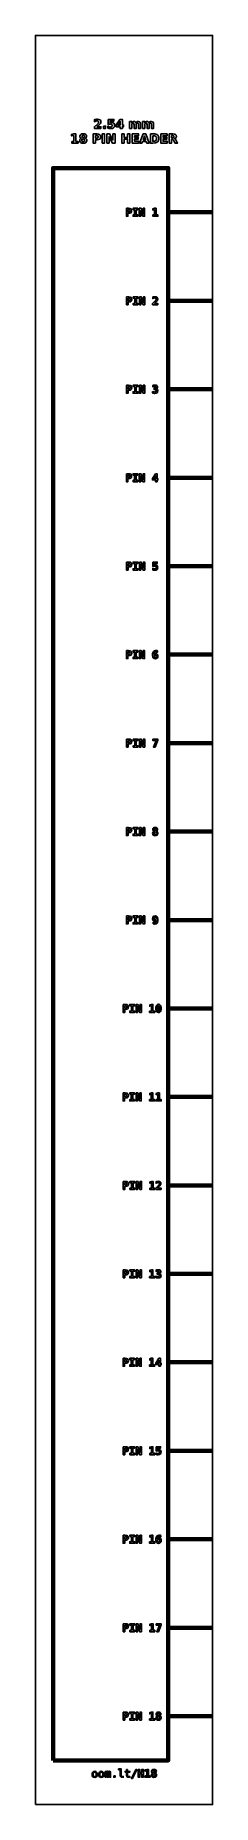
# Model space of a CAD drawing. Header units: centimetres. Extents: x -11.5 to -9.5, y -23.9 to -3.9.
import ezdxf

# ---------------------------------------------------------------- set-up
doc = ezdxf.new("R2010")
doc.units = ezdxf.units.CM
doc.header["$MEASUREMENT"] = 0
doc.layers.add('Layer 1', color=7, linetype='Continuous')

msp = doc.modelspace()

# ---------------------------------------------------------------- linework, layer by layer
at = {"layer": 'Layer 1', "color": 7}
msp.add_lwpolyline([(-11.5, -23.85), (-9.5, -23.85), (-9.5, -3.85), (-11.5, -3.85), (-11.5, -23.85)], close=True, dxfattribs=at)
at = {"layer": 'Layer 1', "color": 7, "lineweight": 100}
msp.add_lwpolyline([(-11.3, -23.35), (-10, -23.35), (-10, -5.35), (-11.3, -5.35), (-11.3, -23.35)], close=True, dxfattribs=at)
at = {"layer": 'Layer 1', "color": 250}
for points, knots in [([(-10.80503, -4.88297), (-10.80503, -4.88297), (-10.75975, -4.88297), (-10.75975, -4.88297), (-10.75975, -4.88297), (-10.75975, -4.88297), (-10.75975, -4.90247), (-10.75975, -4.90247), (-10.75975, -4.90247), (-10.75975, -4.90247), (-10.83452, -4.90247), (-10.83452, -4.90247), (-10.83452, -4.90247), (-10.83452, -4.90247), (-10.83452, -4.88297), (-10.83452, -4.88297), (-10.83452, -4.88297), (-10.83452, -4.88297), (-10.79696, -4.84984), (-10.79696, -4.84984), (-10.79696, -4.84984), (-10.7936, -4.8468), (-10.79113, -4.84384), (-10.78953, -4.84095), (-10.78953, -4.84095), (-10.78791, -4.83805), (-10.78711, -4.83504), (-10.78711, -4.83191), (-10.78711, -4.83191), (-10.78711, -4.82709), (-10.78873, -4.82321), (-10.79197, -4.82027), (-10.79197, -4.82027), (-10.7952, -4.81733), (-10.7995, -4.81588), (-10.80489, -4.81588), (-10.80489, -4.81588), (-10.80902, -4.81588), (-10.81354, -4.81677), (-10.81846, -4.81853), (-10.81846, -4.81853), (-10.82337, -4.8203), (-10.82864, -4.82293), (-10.83424, -4.82641), (-10.83424, -4.82641), (-10.83424, -4.82641), (-10.83424, -4.80381), (-10.83424, -4.80381), (-10.83424, -4.80381), (-10.82826, -4.80184), (-10.82236, -4.80033), (-10.81653, -4.7993), (-10.81653, -4.7993), (-10.81069, -4.79826), (-10.80498, -4.79774), (-10.79936, -4.79774), (-10.79936, -4.79774), (-10.78706, -4.79774), (-10.77749, -4.80045), (-10.77067, -4.80588), (-10.77067, -4.80588), (-10.76385, -4.81129), (-10.76044, -4.81884), (-10.76044, -4.82855), (-10.76044, -4.82855), (-10.76044, -4.83415), (-10.76189, -4.83937), (-10.76479, -4.84422), (-10.76479, -4.84422), (-10.76768, -4.84906), (-10.77377, -4.85555), (-10.78304, -4.86369), (-10.78304, -4.86369), (-10.78304, -4.86369), (-10.80503, -4.88297), (-10.80503, -4.88297)], [0, 0, 0, 0, 0.05263158, 0.05263158, 0.05263158, 0.05263158, 0.10526316, 0.10526316, 0.10526316, 0.10526316, 0.15789474, 0.15789474, 0.15789474, 0.15789474, 0.21052632, 0.21052632, 0.21052632, 0.21052632, 0.26315789, 0.26315789, 0.26315789, 0.26315789, 0.31578947, 0.31578947, 0.31578947, 0.31578947, 0.36842105, 0.36842105, 0.36842105, 0.36842105, 0.42105263, 0.42105263, 0.42105263, 0.42105263, 0.47368421, 0.47368421, 0.47368421, 0.47368421, 0.52631579, 0.52631579, 0.52631579, 0.52631579, 0.57894737, 0.57894737, 0.57894737, 0.57894737, 0.63157895, 0.63157895, 0.63157895, 0.63157895, 0.68421053, 0.68421053, 0.68421053, 0.68421053, 0.73684211, 0.73684211, 0.73684211, 0.73684211, 0.78947368, 0.78947368, 0.78947368, 0.78947368, 0.84210526, 0.84210526, 0.84210526, 0.84210526, 0.89473684, 0.89473684, 0.89473684, 0.89473684, 0.94736842, 0.94736842, 0.94736842, 0.94736842, 1, 1, 1, 1]), ([(-10.67894, -4.7996), (-10.67894, -4.7996), (-10.613, -4.7996), (-10.613, -4.7996), (-10.613, -4.7996), (-10.613, -4.7996), (-10.613, -4.8191), (-10.613, -4.8191), (-10.613, -4.8191), (-10.613, -4.8191), (-10.6578, -4.8191), (-10.6578, -4.8191), (-10.6578, -4.8191), (-10.6578, -4.8191), (-10.6578, -4.83502), (-10.6578, -4.83502), (-10.6578, -4.83502), (-10.65578, -4.83448), (-10.65375, -4.83406), (-10.65171, -4.83375), (-10.65171, -4.83375), (-10.64966, -4.83344), (-10.64752, -4.8333), (-10.64533, -4.8333), (-10.64533, -4.8333), (-10.63278, -4.8333), (-10.62302, -4.83643), (-10.61603, -4.84271), (-10.61603, -4.84271), (-10.60905, -4.84897), (-10.60557, -4.85771), (-10.60557, -4.86891), (-10.60557, -4.86891), (-10.60557, -4.88003), (-10.60938, -4.88874), (-10.61697, -4.89504), (-10.61697, -4.89504), (-10.62457, -4.90132), (-10.63513, -4.90447), (-10.64863, -4.90447), (-10.64863, -4.90447), (-10.65446, -4.90447), (-10.66025, -4.9039), (-10.66596, -4.90278), (-10.66596, -4.90278), (-10.67168, -4.90165), (-10.67737, -4.89995), (-10.68301, -4.89765), (-10.68301, -4.89765), (-10.68301, -4.89765), (-10.68301, -4.87676), (-10.68301, -4.87676), (-10.68301, -4.87676), (-10.67741, -4.87999), (-10.6721, -4.88239), (-10.66707, -4.88398), (-10.66707, -4.88398), (-10.66203, -4.88561), (-10.65728, -4.88641), (-10.65284, -4.88641), (-10.65284, -4.88641), (-10.64639, -4.88641), (-10.64134, -4.88483), (-10.63764, -4.88168), (-10.63764, -4.88168), (-10.63395, -4.87855), (-10.63209, -4.8743), (-10.63209, -4.86891), (-10.63209, -4.86891), (-10.63209, -4.8635), (-10.63395, -4.85924), (-10.63764, -4.85612), (-10.63764, -4.85612), (-10.64134, -4.85299), (-10.64639, -4.85144), (-10.65284, -4.85144), (-10.65284, -4.85144), (-10.65665, -4.85144), (-10.66072, -4.85193), (-10.66502, -4.85292), (-10.66502, -4.85292), (-10.66935, -4.8539), (-10.67398, -4.85543), (-10.67894, -4.8575), (-10.67894, -4.8575), (-10.67894, -4.8575), (-10.67894, -4.7996), (-10.67894, -4.7996)], [0, 0, 0, 0, 0.04545455, 0.04545455, 0.04545455, 0.04545455, 0.09090909, 0.09090909, 0.09090909, 0.09090909, 0.13636364, 0.13636364, 0.13636364, 0.13636364, 0.18181818, 0.18181818, 0.18181818, 0.18181818, 0.22727273, 0.22727273, 0.22727273, 0.22727273, 0.27272727, 0.27272727, 0.27272727, 0.27272727, 0.31818182, 0.31818182, 0.31818182, 0.31818182, 0.36363636, 0.36363636, 0.36363636, 0.36363636, 0.40909091, 0.40909091, 0.40909091, 0.40909091, 0.45454545, 0.45454545, 0.45454545, 0.45454545, 0.5, 0.5, 0.5, 0.5, 0.54545455, 0.54545455, 0.54545455, 0.54545455, 0.59090909, 0.59090909, 0.59090909, 0.59090909, 0.63636364, 0.63636364, 0.63636364, 0.63636364, 0.68181818, 0.68181818, 0.68181818, 0.68181818, 0.72727273, 0.72727273, 0.72727273, 0.72727273, 0.77272727, 0.77272727, 0.77272727, 0.77272727, 0.81818182, 0.81818182, 0.81818182, 0.81818182, 0.86363636, 0.86363636, 0.86363636, 0.86363636, 0.90909091, 0.90909091, 0.90909091, 0.90909091, 0.95454545, 0.95454545, 0.95454545, 0.95454545, 1, 1, 1, 1]), ([(-10.54816, -4.7996), (-10.54816, -4.7996), (-10.51866, -4.7996), (-10.51866, -4.7996), (-10.51866, -4.7996), (-10.51866, -4.7996), (-10.51866, -4.86451), (-10.51866, -4.86451), (-10.51866, -4.86451), (-10.51866, -4.86451), (-10.50399, -4.86451), (-10.50399, -4.86451), (-10.50399, -4.86451), (-10.50399, -4.86451), (-10.50399, -4.88373), (-10.50399, -4.88373), (-10.50399, -4.88373), (-10.50399, -4.88373), (-10.51866, -4.88373), (-10.51866, -4.88373), (-10.51866, -4.88373), (-10.51866, -4.88373), (-10.51866, -4.90247), (-10.51866, -4.90247), (-10.51866, -4.90247), (-10.51866, -4.90247), (-10.54373, -4.90247), (-10.54373, -4.90247), (-10.54373, -4.90247), (-10.54373, -4.90247), (-10.54373, -4.88373), (-10.54373, -4.88373), (-10.54373, -4.88373), (-10.54373, -4.88373), (-10.58936, -4.88373), (-10.58936, -4.88373), (-10.58936, -4.88373), (-10.58936, -4.88373), (-10.58936, -4.86098), (-10.58936, -4.86098), (-10.58936, -4.86098), (-10.58936, -4.86098), (-10.54816, -4.7996), (-10.54816, -4.7996)], [0, 0, 0, 0, 0.09090909, 0.09090909, 0.09090909, 0.09090909, 0.18181818, 0.18181818, 0.18181818, 0.18181818, 0.27272727, 0.27272727, 0.27272727, 0.27272727, 0.36363636, 0.36363636, 0.36363636, 0.36363636, 0.45454545, 0.45454545, 0.45454545, 0.45454545, 0.54545455, 0.54545455, 0.54545455, 0.54545455, 0.63636364, 0.63636364, 0.63636364, 0.63636364, 0.72727273, 0.72727273, 0.72727273, 0.72727273, 0.81818182, 0.81818182, 0.81818182, 0.81818182, 0.90909091, 0.90909091, 0.90909091, 0.90909091, 1, 1, 1, 1]), ([(-11.09073, -5.0484), (-11.09073, -5.0484), (-11.0673, -5.0484), (-11.0673, -5.0484), (-11.0673, -5.0484), (-11.0673, -5.0484), (-11.0673, -4.98191), (-11.0673, -4.98191), (-11.0673, -4.98191), (-11.0673, -4.98191), (-11.09134, -4.98688), (-11.09134, -4.98688), (-11.09134, -4.98688), (-11.09134, -4.98688), (-11.09134, -4.96881), (-11.09134, -4.96881), (-11.09134, -4.96881), (-11.09134, -4.96881), (-11.06744, -4.96385), (-11.06744, -4.96385), (-11.06744, -4.96385), (-11.06744, -4.96385), (-11.04223, -4.96385), (-11.04223, -4.96385), (-11.04223, -4.96385), (-11.04223, -4.96385), (-11.04223, -5.0484), (-11.04223, -5.0484), (-11.04223, -5.0484), (-11.04223, -5.0484), (-11.01881, -5.0484), (-11.01881, -5.0484), (-11.01881, -5.0484), (-11.01881, -5.0484), (-11.01881, -5.06672), (-11.01881, -5.06672), (-11.01881, -5.06672), (-11.01881, -5.06672), (-11.09073, -5.06672), (-11.09073, -5.06672), (-11.09073, -5.06672), (-11.09073, -5.06672), (-11.09073, -5.0484), (-11.09073, -5.0484)], [0, 0, 0, 0, 0.09090909, 0.09090909, 0.09090909, 0.09090909, 0.18181818, 0.18181818, 0.18181818, 0.18181818, 0.27272727, 0.27272727, 0.27272727, 0.27272727, 0.36363636, 0.36363636, 0.36363636, 0.36363636, 0.45454545, 0.45454545, 0.45454545, 0.45454545, 0.54545455, 0.54545455, 0.54545455, 0.54545455, 0.63636364, 0.63636364, 0.63636364, 0.63636364, 0.72727273, 0.72727273, 0.72727273, 0.72727273, 0.81818182, 0.81818182, 0.81818182, 0.81818182, 0.90909091, 0.90909091, 0.90909091, 0.90909091, 1, 1, 1, 1]), ([(-10.97932, -5.01195), (-10.98555, -5.01006), (-10.99026, -5.00717), (-10.99343, -5.00327), (-10.99343, -5.00327), (-10.99661, -4.99936), (-10.99818, -4.9945), (-10.99818, -4.98866), (-10.99818, -4.98866), (-10.99818, -4.97998), (-10.99494, -4.97335), (-10.98847, -4.96881), (-10.98847, -4.96881), (-10.982, -4.96427), (-10.97248, -4.96199), (-10.95994, -4.96199), (-10.95994, -4.96199), (-10.9475, -4.96199), (-10.93802, -4.96425), (-10.93155, -4.96879), (-10.93155, -4.96879), (-10.92509, -4.97331), (-10.92184, -4.97994), (-10.92184, -4.98866), (-10.92184, -4.98866), (-10.92184, -4.9945), (-10.92344, -4.99936), (-10.92661, -5.00327), (-10.92661, -5.00327), (-10.92981, -5.00717), (-10.93454, -5.01006), (-10.94077, -5.01195), (-10.94077, -5.01195), (-10.93379, -5.01387), (-10.92852, -5.017), (-10.92497, -5.02135), (-10.92497, -5.02135), (-10.92142, -5.02568), (-10.91963, -5.03116), (-10.91963, -5.03779), (-10.91963, -5.03779), (-10.91963, -5.04798), (-10.92302, -5.05569), (-10.92979, -5.06089), (-10.92979, -5.06089), (-10.93656, -5.06611), (-10.94663, -5.06872), (-10.95994, -5.06872), (-10.95994, -5.06872), (-10.97332, -5.06872), (-10.98341, -5.06611), (-10.99023, -5.06089), (-10.99023, -5.06089), (-10.99705, -5.05569), (-11.00046, -5.04798), (-11.00046, -5.03779), (-11.00046, -5.03779), (-11.00046, -5.03116), (-10.99867, -5.02568), (-10.99512, -5.02135), (-10.99512, -5.02135), (-10.99157, -5.017), (-10.9863, -5.01387), (-10.97932, -5.01195)], [0, 0, 0, 0, 0.0625, 0.0625, 0.0625, 0.0625, 0.125, 0.125, 0.125, 0.125, 0.1875, 0.1875, 0.1875, 0.1875, 0.25, 0.25, 0.25, 0.25, 0.3125, 0.3125, 0.3125, 0.3125, 0.375, 0.375, 0.375, 0.375, 0.4375, 0.4375, 0.4375, 0.4375, 0.5, 0.5, 0.5, 0.5, 0.5625, 0.5625, 0.5625, 0.5625, 0.625, 0.625, 0.625, 0.625, 0.6875, 0.6875, 0.6875, 0.6875, 0.75, 0.75, 0.75, 0.75, 0.8125, 0.8125, 0.8125, 0.8125, 0.875, 0.875, 0.875, 0.875, 0.9375, 0.9375, 0.9375, 0.9375, 1, 1, 1, 1]), ([(-10.97311, -4.99134), (-10.97311, -4.99544), (-10.97198, -4.99859), (-10.9697, -5.00077), (-10.9697, -5.00077), (-10.96742, -5.00299), (-10.96417, -5.00409), (-10.95994, -5.00409), (-10.95994, -5.00409), (-10.9558, -5.00409), (-10.9526, -5.00299), (-10.95037, -5.00077), (-10.95037, -5.00077), (-10.94811, -4.99859), (-10.94698, -4.99544), (-10.94698, -4.99134), (-10.94698, -4.99134), (-10.94698, -4.98725), (-10.94811, -4.98412), (-10.95037, -4.98194), (-10.95037, -4.98194), (-10.9526, -4.97975), (-10.9558, -4.97867), (-10.95994, -4.97867), (-10.95994, -4.97867), (-10.96417, -4.97867), (-10.96742, -4.97977), (-10.9697, -4.98198), (-10.9697, -4.98198), (-10.97198, -4.98417), (-10.97311, -4.9873), (-10.97311, -4.99134)], [0, 0, 0, 0, 0.125, 0.125, 0.125, 0.125, 0.25, 0.25, 0.25, 0.25, 0.375, 0.375, 0.375, 0.375, 0.5, 0.5, 0.5, 0.5, 0.625, 0.625, 0.625, 0.625, 0.75, 0.75, 0.75, 0.75, 0.875, 0.875, 0.875, 0.875, 1, 1, 1, 1]), ([(-10.84879, -4.96385), (-10.84879, -4.96385), (-10.80477, -4.96385), (-10.80477, -4.96385), (-10.80477, -4.96385), (-10.79167, -4.96385), (-10.78162, -4.96677), (-10.77461, -4.97258), (-10.77461, -4.97258), (-10.76761, -4.97839), (-10.7641, -4.98666), (-10.7641, -4.99741), (-10.7641, -4.99741), (-10.7641, -5.00818), (-10.76761, -5.01648), (-10.77461, -5.02229), (-10.77461, -5.02229), (-10.78162, -5.0281), (-10.79167, -5.03102), (-10.80477, -5.03102), (-10.80477, -5.03102), (-10.80477, -5.03102), (-10.82226, -5.03102), (-10.82226, -5.03102), (-10.82226, -5.03102), (-10.82226, -5.03102), (-10.82226, -5.06672), (-10.82226, -5.06672), (-10.82226, -5.06672), (-10.82226, -5.06672), (-10.84879, -5.06672), (-10.84879, -5.06672), (-10.84879, -5.06672), (-10.84879, -5.06672), (-10.84879, -4.96385), (-10.84879, -4.96385)], [0, 0, 0, 0, 0.11111111, 0.11111111, 0.11111111, 0.11111111, 0.22222222, 0.22222222, 0.22222222, 0.22222222, 0.33333333, 0.33333333, 0.33333333, 0.33333333, 0.44444444, 0.44444444, 0.44444444, 0.44444444, 0.55555556, 0.55555556, 0.55555556, 0.55555556, 0.66666667, 0.66666667, 0.66666667, 0.66666667, 0.77777778, 0.77777778, 0.77777778, 0.77777778, 0.88888889, 0.88888889, 0.88888889, 0.88888889, 1, 1, 1, 1]), ([(-10.82226, -4.98307), (-10.82226, -4.98307), (-10.82226, -5.0118), (-10.82226, -5.0118), (-10.82226, -5.0118), (-10.82226, -5.0118), (-10.80759, -5.0118), (-10.80759, -5.0118), (-10.80759, -5.0118), (-10.80244, -5.0118), (-10.79846, -5.01056), (-10.79566, -5.00804), (-10.79566, -5.00804), (-10.79286, -5.00555), (-10.79145, -5.002), (-10.79145, -4.99741), (-10.79145, -4.99741), (-10.79145, -4.9928), (-10.79286, -4.98927), (-10.79566, -4.98678), (-10.79566, -4.98678), (-10.79846, -4.98431), (-10.80244, -4.98307), (-10.80759, -4.98307), (-10.80759, -4.98307), (-10.80759, -4.98307), (-10.82226, -4.98307), (-10.82226, -4.98307)], [0, 0, 0, 0, 0.14285714, 0.14285714, 0.14285714, 0.14285714, 0.28571429, 0.28571429, 0.28571429, 0.28571429, 0.42857143, 0.42857143, 0.42857143, 0.42857143, 0.57142857, 0.57142857, 0.57142857, 0.57142857, 0.71428571, 0.71428571, 0.71428571, 0.71428571, 0.85714286, 0.85714286, 0.85714286, 0.85714286, 1, 1, 1, 1]), ([(-10.74538, -4.96385), (-10.74538, -4.96385), (-10.71885, -4.96385), (-10.71885, -4.96385), (-10.71885, -4.96385), (-10.71885, -4.96385), (-10.71885, -5.06672), (-10.71885, -5.06672), (-10.71885, -5.06672), (-10.71885, -5.06672), (-10.74538, -5.06672), (-10.74538, -5.06672), (-10.74538, -5.06672), (-10.74538, -5.06672), (-10.74538, -4.96385), (-10.74538, -4.96385)], [0, 0, 0, 0, 0.25, 0.25, 0.25, 0.25, 0.5, 0.5, 0.5, 0.5, 0.75, 0.75, 0.75, 0.75, 1, 1, 1, 1]), ([(-10.73311, -4.8758), (-10.73311, -4.8758), (-10.70829, -4.8758), (-10.70829, -4.8758), (-10.70829, -4.8758), (-10.70829, -4.8758), (-10.70829, -4.90247), (-10.70829, -4.90247), (-10.70829, -4.90247), (-10.70829, -4.90247), (-10.73311, -4.90247), (-10.73311, -4.90247), (-10.73311, -4.90247), (-10.73311, -4.90247), (-10.73311, -4.8758), (-10.73311, -4.8758)], [0, 0, 0, 0, 0.25, 0.25, 0.25, 0.25, 0.5, 0.5, 0.5, 0.5, 0.75, 0.75, 0.75, 0.75, 1, 1, 1, 1]), ([(-10.69289, -4.96385), (-10.69289, -4.96385), (-10.66326, -4.96385), (-10.66326, -4.96385), (-10.66326, -4.96385), (-10.66326, -4.96385), (-10.62584, -5.03441), (-10.62584, -5.03441), (-10.62584, -5.03441), (-10.62584, -5.03441), (-10.62584, -4.96385), (-10.62584, -4.96385), (-10.62584, -4.96385), (-10.62584, -4.96385), (-10.6007, -4.96385), (-10.6007, -4.96385), (-10.6007, -4.96385), (-10.6007, -4.96385), (-10.6007, -5.06672), (-10.6007, -5.06672), (-10.6007, -5.06672), (-10.6007, -5.06672), (-10.63033, -5.06672), (-10.63033, -5.06672), (-10.63033, -5.06672), (-10.63033, -5.06672), (-10.66775, -4.99616), (-10.66775, -4.99616), (-10.66775, -4.99616), (-10.66775, -4.99616), (-10.66775, -5.06672), (-10.66775, -5.06672), (-10.66775, -5.06672), (-10.66775, -5.06672), (-10.69289, -5.06672), (-10.69289, -5.06672), (-10.69289, -5.06672), (-10.69289, -5.06672), (-10.69289, -4.96385), (-10.69289, -4.96385)], [0, 0, 0, 0, 0.1, 0.1, 0.1, 0.1, 0.2, 0.2, 0.2, 0.2, 0.3, 0.3, 0.3, 0.3, 0.4, 0.4, 0.4, 0.4, 0.5, 0.5, 0.5, 0.5, 0.6, 0.6, 0.6, 0.6, 0.7, 0.7, 0.7, 0.7, 0.8, 0.8, 0.8, 0.8, 0.9, 0.9, 0.9, 0.9, 1, 1, 1, 1]), ([(-10.54373, -4.82145), (-10.54373, -4.82145), (-10.57283, -4.86451), (-10.57283, -4.86451), (-10.57283, -4.86451), (-10.57283, -4.86451), (-10.54373, -4.86451), (-10.54373, -4.86451), (-10.54373, -4.86451), (-10.54373, -4.86451), (-10.54373, -4.82145), (-10.54373, -4.82145)], [0, 0, 0, 0, 0.33333333, 0.33333333, 0.33333333, 0.33333333, 0.66666667, 0.66666667, 0.66666667, 0.66666667, 1, 1, 1, 1]), ([(-10.52567, -4.96385), (-10.52567, -4.96385), (-10.49914, -4.96385), (-10.49914, -4.96385), (-10.49914, -4.96385), (-10.49914, -4.96385), (-10.49914, -5.00306), (-10.49914, -5.00306), (-10.49914, -5.00306), (-10.49914, -5.00306), (-10.46001, -5.00306), (-10.46001, -5.00306), (-10.46001, -5.00306), (-10.46001, -5.00306), (-10.46001, -4.96385), (-10.46001, -4.96385), (-10.46001, -4.96385), (-10.46001, -4.96385), (-10.43348, -4.96385), (-10.43348, -4.96385), (-10.43348, -4.96385), (-10.43348, -4.96385), (-10.43348, -5.06672), (-10.43348, -5.06672), (-10.43348, -5.06672), (-10.43348, -5.06672), (-10.46001, -5.06672), (-10.46001, -5.06672), (-10.46001, -5.06672), (-10.46001, -5.06672), (-10.46001, -5.02312), (-10.46001, -5.02312), (-10.46001, -5.02312), (-10.46001, -5.02312), (-10.49914, -5.02312), (-10.49914, -5.02312), (-10.49914, -5.02312), (-10.49914, -5.02312), (-10.49914, -5.06672), (-10.49914, -5.06672), (-10.49914, -5.06672), (-10.49914, -5.06672), (-10.52567, -5.06672), (-10.52567, -5.06672), (-10.52567, -5.06672), (-10.52567, -5.06672), (-10.52567, -4.96385), (-10.52567, -4.96385)], [0, 0, 0, 0, 0.08333333, 0.08333333, 0.08333333, 0.08333333, 0.16666667, 0.16666667, 0.16666667, 0.16666667, 0.25, 0.25, 0.25, 0.25, 0.33333333, 0.33333333, 0.33333333, 0.33333333, 0.41666667, 0.41666667, 0.41666667, 0.41666667, 0.5, 0.5, 0.5, 0.5, 0.58333333, 0.58333333, 0.58333333, 0.58333333, 0.66666667, 0.66666667, 0.66666667, 0.66666667, 0.75, 0.75, 0.75, 0.75, 0.83333333, 0.83333333, 0.83333333, 0.83333333, 0.91666667, 0.91666667, 0.91666667, 0.91666667, 1, 1, 1, 1]), ([(-10.36502, -4.83812), (-10.36189, -4.83335), (-10.3582, -4.8297), (-10.35389, -4.82721), (-10.35389, -4.82721), (-10.34959, -4.82469), (-10.34489, -4.82345), (-10.33974, -4.82345), (-10.33974, -4.82345), (-10.33087, -4.82345), (-10.32412, -4.82618), (-10.31949, -4.83166), (-10.31949, -4.83166), (-10.31485, -4.83711), (-10.31252, -4.84506), (-10.31252, -4.85548), (-10.31252, -4.85548), (-10.31252, -4.85548), (-10.31252, -4.90247), (-10.31252, -4.90247), (-10.31252, -4.90247), (-10.31252, -4.90247), (-10.33734, -4.90247), (-10.33734, -4.90247), (-10.33734, -4.90247), (-10.33734, -4.90247), (-10.33734, -4.86223), (-10.33734, -4.86223), (-10.33734, -4.86223), (-10.33729, -4.86164), (-10.33727, -4.86103), (-10.33724, -4.86037), (-10.33724, -4.86037), (-10.33722, -4.85974), (-10.3372, -4.85882), (-10.3372, -4.85762), (-10.3372, -4.85762), (-10.3372, -4.85216), (-10.33799, -4.84819), (-10.33962, -4.84574), (-10.33962, -4.84574), (-10.34122, -4.84327), (-10.3438, -4.84205), (-10.34738, -4.84205), (-10.34738, -4.84205), (-10.35208, -4.84205), (-10.35568, -4.84398), (-10.35824, -4.84784), (-10.35824, -4.84784), (-10.36078, -4.85169), (-10.3621, -4.85727), (-10.3622, -4.86458), (-10.3622, -4.86458), (-10.3622, -4.86458), (-10.3622, -4.90247), (-10.3622, -4.90247), (-10.3622, -4.90247), (-10.3622, -4.90247), (-10.38701, -4.90247), (-10.38701, -4.90247), (-10.38701, -4.90247), (-10.38701, -4.90247), (-10.38701, -4.86223), (-10.38701, -4.86223), (-10.38701, -4.86223), (-10.38701, -4.85369), (-10.38774, -4.84819), (-10.38922, -4.84574), (-10.38922, -4.84574), (-10.39068, -4.84327), (-10.39329, -4.84205), (-10.39705, -4.84205), (-10.39705, -4.84205), (-10.4018, -4.84205), (-10.40545, -4.844), (-10.40801, -4.84788), (-10.40801, -4.84788), (-10.41057, -4.85176), (-10.41187, -4.85729), (-10.41187, -4.86451), (-10.41187, -4.86451), (-10.41187, -4.86451), (-10.41187, -4.90247), (-10.41187, -4.90247), (-10.41187, -4.90247), (-10.41187, -4.90247), (-10.43668, -4.90247), (-10.43668, -4.90247), (-10.43668, -4.90247), (-10.43668, -4.90247), (-10.43668, -4.82531), (-10.43668, -4.82531), (-10.43668, -4.82531), (-10.43668, -4.82531), (-10.41187, -4.82531), (-10.41187, -4.82531), (-10.41187, -4.82531), (-10.41187, -4.82531), (-10.41187, -4.83662), (-10.41187, -4.83662), (-10.41187, -4.83662), (-10.40883, -4.83224), (-10.40535, -4.82898), (-10.40142, -4.82676), (-10.40142, -4.82676), (-10.3975, -4.82455), (-10.39317, -4.82345), (-10.38844, -4.82345), (-10.38844, -4.82345), (-10.38313, -4.82345), (-10.3784, -4.82474), (-10.37433, -4.82731), (-10.37433, -4.82731), (-10.37024, -4.82989), (-10.36713, -4.83349), (-10.36502, -4.83812)], [0, 0, 0, 0, 0.03448276, 0.03448276, 0.03448276, 0.03448276, 0.06896552, 0.06896552, 0.06896552, 0.06896552, 0.10344828, 0.10344828, 0.10344828, 0.10344828, 0.13793103, 0.13793103, 0.13793103, 0.13793103, 0.17241379, 0.17241379, 0.17241379, 0.17241379, 0.20689655, 0.20689655, 0.20689655, 0.20689655, 0.24137931, 0.24137931, 0.24137931, 0.24137931, 0.27586207, 0.27586207, 0.27586207, 0.27586207, 0.31034483, 0.31034483, 0.31034483, 0.31034483, 0.34482759, 0.34482759, 0.34482759, 0.34482759, 0.37931034, 0.37931034, 0.37931034, 0.37931034, 0.4137931, 0.4137931, 0.4137931, 0.4137931, 0.44827586, 0.44827586, 0.44827586, 0.44827586, 0.48275862, 0.48275862, 0.48275862, 0.48275862, 0.51724138, 0.51724138, 0.51724138, 0.51724138, 0.55172414, 0.55172414, 0.55172414, 0.55172414, 0.5862069, 0.5862069, 0.5862069, 0.5862069, 0.62068966, 0.62068966, 0.62068966, 0.62068966, 0.65517241, 0.65517241, 0.65517241, 0.65517241, 0.68965517, 0.68965517, 0.68965517, 0.68965517, 0.72413793, 0.72413793, 0.72413793, 0.72413793, 0.75862069, 0.75862069, 0.75862069, 0.75862069, 0.79310345, 0.79310345, 0.79310345, 0.79310345, 0.82758621, 0.82758621, 0.82758621, 0.82758621, 0.86206897, 0.86206897, 0.86206897, 0.86206897, 0.89655172, 0.89655172, 0.89655172, 0.89655172, 0.93103448, 0.93103448, 0.93103448, 0.93103448, 0.96551724, 0.96551724, 0.96551724, 0.96551724, 1, 1, 1, 1]), ([(-10.40758, -4.96385), (-10.40758, -4.96385), (-10.33599, -4.96385), (-10.33599, -4.96385), (-10.33599, -4.96385), (-10.33599, -4.96385), (-10.33599, -4.98391), (-10.33599, -4.98391), (-10.33599, -4.98391), (-10.33599, -4.98391), (-10.38105, -4.98391), (-10.38105, -4.98391), (-10.38105, -4.98391), (-10.38105, -4.98391), (-10.38105, -5.00306), (-10.38105, -5.00306), (-10.38105, -5.00306), (-10.38105, -5.00306), (-10.3387, -5.00306), (-10.3387, -5.00306), (-10.3387, -5.00306), (-10.3387, -5.00306), (-10.3387, -5.02312), (-10.3387, -5.02312), (-10.3387, -5.02312), (-10.3387, -5.02312), (-10.38105, -5.02312), (-10.38105, -5.02312), (-10.38105, -5.02312), (-10.38105, -5.02312), (-10.38105, -5.04666), (-10.38105, -5.04666), (-10.38105, -5.04666), (-10.38105, -5.04666), (-10.33449, -5.04666), (-10.33449, -5.04666), (-10.33449, -5.04666), (-10.33449, -5.04666), (-10.33449, -5.06672), (-10.33449, -5.06672), (-10.33449, -5.06672), (-10.33449, -5.06672), (-10.40758, -5.06672), (-10.40758, -5.06672), (-10.40758, -5.06672), (-10.40758, -5.06672), (-10.40758, -4.96385), (-10.40758, -4.96385)], [0, 0, 0, 0, 0.08333333, 0.08333333, 0.08333333, 0.08333333, 0.16666667, 0.16666667, 0.16666667, 0.16666667, 0.25, 0.25, 0.25, 0.25, 0.33333333, 0.33333333, 0.33333333, 0.33333333, 0.41666667, 0.41666667, 0.41666667, 0.41666667, 0.5, 0.5, 0.5, 0.5, 0.58333333, 0.58333333, 0.58333333, 0.58333333, 0.66666667, 0.66666667, 0.66666667, 0.66666667, 0.75, 0.75, 0.75, 0.75, 0.83333333, 0.83333333, 0.83333333, 0.83333333, 0.91666667, 0.91666667, 0.91666667, 0.91666667, 1, 1, 1, 1]), ([(-10.24876, -5.048), (-10.24876, -5.048), (-10.29025, -5.048), (-10.29025, -5.048), (-10.29025, -5.048), (-10.29025, -5.048), (-10.29679, -5.06672), (-10.29679, -5.06672), (-10.29679, -5.06672), (-10.29679, -5.06672), (-10.32346, -5.06672), (-10.32346, -5.06672), (-10.32346, -5.06672), (-10.32346, -5.06672), (-10.28536, -4.96385), (-10.28536, -4.96385), (-10.28536, -4.96385), (-10.28536, -4.96385), (-10.25373, -4.96385), (-10.25373, -4.96385), (-10.25373, -4.96385), (-10.25373, -4.96385), (-10.21563, -5.06672), (-10.21563, -5.06672), (-10.21563, -5.06672), (-10.21563, -5.06672), (-10.2423, -5.06672), (-10.2423, -5.06672), (-10.2423, -5.06672), (-10.2423, -5.06672), (-10.24876, -5.048), (-10.24876, -5.048)], [0, 0, 0, 0, 0.125, 0.125, 0.125, 0.125, 0.25, 0.25, 0.25, 0.25, 0.375, 0.375, 0.375, 0.375, 0.5, 0.5, 0.5, 0.5, 0.625, 0.625, 0.625, 0.625, 0.75, 0.75, 0.75, 0.75, 0.875, 0.875, 0.875, 0.875, 1, 1, 1, 1]), ([(-10.21798, -4.83812), (-10.21485, -4.83335), (-10.21116, -4.8297), (-10.20685, -4.82721), (-10.20685, -4.82721), (-10.20255, -4.82469), (-10.19785, -4.82345), (-10.1927, -4.82345), (-10.1927, -4.82345), (-10.18383, -4.82345), (-10.17708, -4.82618), (-10.17245, -4.83166), (-10.17245, -4.83166), (-10.16781, -4.83711), (-10.16548, -4.84506), (-10.16548, -4.85548), (-10.16548, -4.85548), (-10.16548, -4.85548), (-10.16548, -4.90247), (-10.16548, -4.90247), (-10.16548, -4.90247), (-10.16548, -4.90247), (-10.1903, -4.90247), (-10.1903, -4.90247), (-10.1903, -4.90247), (-10.1903, -4.90247), (-10.1903, -4.86223), (-10.1903, -4.86223), (-10.1903, -4.86223), (-10.19025, -4.86164), (-10.19023, -4.86103), (-10.1902, -4.86037), (-10.1902, -4.86037), (-10.19018, -4.85974), (-10.19016, -4.85882), (-10.19016, -4.85762), (-10.19016, -4.85762), (-10.19016, -4.85216), (-10.19095, -4.84819), (-10.19258, -4.84574), (-10.19258, -4.84574), (-10.19418, -4.84327), (-10.19676, -4.84205), (-10.20034, -4.84205), (-10.20034, -4.84205), (-10.20504, -4.84205), (-10.20864, -4.84398), (-10.2112, -4.84784), (-10.2112, -4.84784), (-10.21374, -4.85169), (-10.21506, -4.85727), (-10.21516, -4.86458), (-10.21516, -4.86458), (-10.21516, -4.86458), (-10.21516, -4.90247), (-10.21516, -4.90247), (-10.21516, -4.90247), (-10.21516, -4.90247), (-10.23997, -4.90247), (-10.23997, -4.90247), (-10.23997, -4.90247), (-10.23997, -4.90247), (-10.23997, -4.86223), (-10.23997, -4.86223), (-10.23997, -4.86223), (-10.23997, -4.85369), (-10.2407, -4.84819), (-10.24218, -4.84574), (-10.24218, -4.84574), (-10.24364, -4.84327), (-10.24625, -4.84205), (-10.25001, -4.84205), (-10.25001, -4.84205), (-10.25476, -4.84205), (-10.25841, -4.844), (-10.26097, -4.84788), (-10.26097, -4.84788), (-10.26353, -4.85176), (-10.26483, -4.85729), (-10.26483, -4.86451), (-10.26483, -4.86451), (-10.26483, -4.86451), (-10.26483, -4.90247), (-10.26483, -4.90247), (-10.26483, -4.90247), (-10.26483, -4.90247), (-10.28964, -4.90247), (-10.28964, -4.90247), (-10.28964, -4.90247), (-10.28964, -4.90247), (-10.28964, -4.82531), (-10.28964, -4.82531), (-10.28964, -4.82531), (-10.28964, -4.82531), (-10.26483, -4.82531), (-10.26483, -4.82531), (-10.26483, -4.82531), (-10.26483, -4.82531), (-10.26483, -4.83662), (-10.26483, -4.83662), (-10.26483, -4.83662), (-10.26179, -4.83224), (-10.25831, -4.82898), (-10.25438, -4.82676), (-10.25438, -4.82676), (-10.25046, -4.82455), (-10.24613, -4.82345), (-10.2414, -4.82345), (-10.2414, -4.82345), (-10.23609, -4.82345), (-10.23136, -4.82474), (-10.22729, -4.82731), (-10.22729, -4.82731), (-10.2232, -4.82989), (-10.22009, -4.83349), (-10.21798, -4.83812)], [0, 0, 0, 0, 0.03448276, 0.03448276, 0.03448276, 0.03448276, 0.06896552, 0.06896552, 0.06896552, 0.06896552, 0.10344828, 0.10344828, 0.10344828, 0.10344828, 0.13793103, 0.13793103, 0.13793103, 0.13793103, 0.17241379, 0.17241379, 0.17241379, 0.17241379, 0.20689655, 0.20689655, 0.20689655, 0.20689655, 0.24137931, 0.24137931, 0.24137931, 0.24137931, 0.27586207, 0.27586207, 0.27586207, 0.27586207, 0.31034483, 0.31034483, 0.31034483, 0.31034483, 0.34482759, 0.34482759, 0.34482759, 0.34482759, 0.37931034, 0.37931034, 0.37931034, 0.37931034, 0.4137931, 0.4137931, 0.4137931, 0.4137931, 0.44827586, 0.44827586, 0.44827586, 0.44827586, 0.48275862, 0.48275862, 0.48275862, 0.48275862, 0.51724138, 0.51724138, 0.51724138, 0.51724138, 0.55172414, 0.55172414, 0.55172414, 0.55172414, 0.5862069, 0.5862069, 0.5862069, 0.5862069, 0.62068966, 0.62068966, 0.62068966, 0.62068966, 0.65517241, 0.65517241, 0.65517241, 0.65517241, 0.68965517, 0.68965517, 0.68965517, 0.68965517, 0.72413793, 0.72413793, 0.72413793, 0.72413793, 0.75862069, 0.75862069, 0.75862069, 0.75862069, 0.79310345, 0.79310345, 0.79310345, 0.79310345, 0.82758621, 0.82758621, 0.82758621, 0.82758621, 0.86206897, 0.86206897, 0.86206897, 0.86206897, 0.89655172, 0.89655172, 0.89655172, 0.89655172, 0.93103448, 0.93103448, 0.93103448, 0.93103448, 0.96551724, 0.96551724, 0.96551724, 0.96551724, 1, 1, 1, 1]), ([(-10.28364, -5.0289), (-10.28364, -5.0289), (-10.25544, -5.0289), (-10.25544, -5.0289), (-10.25544, -5.0289), (-10.25544, -5.0289), (-10.26951, -4.98798), (-10.26951, -4.98798), (-10.26951, -4.98798), (-10.26951, -4.98798), (-10.28364, -5.0289), (-10.28364, -5.0289)], [0, 0, 0, 0, 0.33333333, 0.33333333, 0.33333333, 0.33333333, 0.66666667, 0.66666667, 0.66666667, 0.66666667, 1, 1, 1, 1]), ([(-10.20196, -4.96385), (-10.20196, -4.96385), (-10.17397, -4.96385), (-10.17397, -4.96385), (-10.17397, -4.96385), (-10.15836, -4.96385), (-10.14674, -4.96496), (-10.1391, -4.96719), (-10.1391, -4.96719), (-10.13145, -4.96942), (-10.12489, -4.97319), (-10.11941, -4.97853), (-10.11941, -4.97853), (-10.11459, -4.98316), (-10.11102, -4.98852), (-10.10866, -4.99459), (-10.10866, -4.99459), (-10.10634, -5.00063), (-10.10516, -5.0075), (-10.10516, -5.01519), (-10.10516, -5.01519), (-10.10516, -5.02295), (-10.10634, -5.02987), (-10.10866, -5.03596), (-10.10866, -5.03596), (-10.11102, -5.04205), (-10.11459, -5.04741), (-10.11941, -5.05204), (-10.11941, -5.05204), (-10.12494, -5.05738), (-10.13155, -5.06115), (-10.13926, -5.06338), (-10.13926, -5.06338), (-10.14698, -5.06561), (-10.15855, -5.06672), (-10.17397, -5.06672), (-10.17397, -5.06672), (-10.17397, -5.06672), (-10.20196, -5.06672), (-10.20196, -5.06672), (-10.20196, -5.06672), (-10.20196, -5.06672), (-10.20196, -4.96385), (-10.20196, -4.96385)], [0, 0, 0, 0, 0.09090909, 0.09090909, 0.09090909, 0.09090909, 0.18181818, 0.18181818, 0.18181818, 0.18181818, 0.27272727, 0.27272727, 0.27272727, 0.27272727, 0.36363636, 0.36363636, 0.36363636, 0.36363636, 0.45454545, 0.45454545, 0.45454545, 0.45454545, 0.54545455, 0.54545455, 0.54545455, 0.54545455, 0.63636364, 0.63636364, 0.63636364, 0.63636364, 0.72727273, 0.72727273, 0.72727273, 0.72727273, 0.81818182, 0.81818182, 0.81818182, 0.81818182, 0.90909091, 0.90909091, 0.90909091, 0.90909091, 1, 1, 1, 1]), ([(-10.17543, -4.98391), (-10.17543, -4.98391), (-10.17543, -5.04666), (-10.17543, -5.04666), (-10.17543, -5.04666), (-10.17543, -5.04666), (-10.16593, -5.04666), (-10.16593, -5.04666), (-10.16593, -5.04666), (-10.15509, -5.04666), (-10.14681, -5.04398), (-10.1411, -5.03859), (-10.1411, -5.03859), (-10.13538, -5.03323), (-10.13251, -5.02542), (-10.13251, -5.01519), (-10.13251, -5.01519), (-10.13251, -5.00498), (-10.13536, -4.99722), (-10.14105, -4.99191), (-10.14105, -4.99191), (-10.14674, -4.98657), (-10.15504, -4.98391), (-10.16593, -4.98391), (-10.16593, -4.98391), (-10.16593, -4.98391), (-10.17543, -4.98391), (-10.17543, -4.98391)], [0, 0, 0, 0, 0.14285714, 0.14285714, 0.14285714, 0.14285714, 0.28571429, 0.28571429, 0.28571429, 0.28571429, 0.42857143, 0.42857143, 0.42857143, 0.42857143, 0.57142857, 0.57142857, 0.57142857, 0.57142857, 0.71428571, 0.71428571, 0.71428571, 0.71428571, 0.85714286, 0.85714286, 0.85714286, 0.85714286, 1, 1, 1, 1]), ([(-10.08484, -4.96385), (-10.08484, -4.96385), (-10.01325, -4.96385), (-10.01325, -4.96385), (-10.01325, -4.96385), (-10.01325, -4.96385), (-10.01325, -4.98391), (-10.01325, -4.98391), (-10.01325, -4.98391), (-10.01325, -4.98391), (-10.05831, -4.98391), (-10.05831, -4.98391), (-10.05831, -4.98391), (-10.05831, -4.98391), (-10.05831, -5.00306), (-10.05831, -5.00306), (-10.05831, -5.00306), (-10.05831, -5.00306), (-10.01596, -5.00306), (-10.01596, -5.00306), (-10.01596, -5.00306), (-10.01596, -5.00306), (-10.01596, -5.02312), (-10.01596, -5.02312), (-10.01596, -5.02312), (-10.01596, -5.02312), (-10.05831, -5.02312), (-10.05831, -5.02312), (-10.05831, -5.02312), (-10.05831, -5.02312), (-10.05831, -5.04666), (-10.05831, -5.04666), (-10.05831, -5.04666), (-10.05831, -5.04666), (-10.01175, -5.04666), (-10.01175, -5.04666), (-10.01175, -5.04666), (-10.01175, -5.04666), (-10.01175, -5.06672), (-10.01175, -5.06672), (-10.01175, -5.06672), (-10.01175, -5.06672), (-10.08484, -5.06672), (-10.08484, -5.06672), (-10.08484, -5.06672), (-10.08484, -5.06672), (-10.08484, -4.96385), (-10.08484, -4.96385)], [0, 0, 0, 0, 0.08333333, 0.08333333, 0.08333333, 0.08333333, 0.16666667, 0.16666667, 0.16666667, 0.16666667, 0.25, 0.25, 0.25, 0.25, 0.33333333, 0.33333333, 0.33333333, 0.33333333, 0.41666667, 0.41666667, 0.41666667, 0.41666667, 0.5, 0.5, 0.5, 0.5, 0.58333333, 0.58333333, 0.58333333, 0.58333333, 0.66666667, 0.66666667, 0.66666667, 0.66666667, 0.75, 0.75, 0.75, 0.75, 0.83333333, 0.83333333, 0.83333333, 0.83333333, 0.91666667, 0.91666667, 0.91666667, 0.91666667, 1, 1, 1, 1]), ([(-9.96191, -5.0278), (-9.96191, -5.0278), (-9.96191, -5.06672), (-9.96191, -5.06672), (-9.96191, -5.06672), (-9.96191, -5.06672), (-9.98844, -5.06672), (-9.98844, -5.06672), (-9.98844, -5.06672), (-9.98844, -5.06672), (-9.98844, -4.96385), (-9.98844, -4.96385), (-9.98844, -4.96385), (-9.98844, -4.96385), (-9.94792, -4.96385), (-9.94792, -4.96385), (-9.94792, -4.96385), (-9.93437, -4.96385), (-9.92442, -4.96613), (-9.91812, -4.97067), (-9.91812, -4.97067), (-9.9118, -4.97521), (-9.90864, -4.98241), (-9.90864, -4.99224), (-9.90864, -4.99224), (-9.90864, -4.99903), (-9.91029, -5.00463), (-9.91356, -5.00898), (-9.91356, -5.00898), (-9.91685, -5.01336), (-9.92181, -5.01658), (-9.92842, -5.01863), (-9.92842, -5.01863), (-9.9248, -5.01947), (-9.92153, -5.02133), (-9.91866, -5.02425), (-9.91866, -5.02425), (-9.91579, -5.02716), (-9.9129, -5.03158), (-9.90996, -5.03751), (-9.90996, -5.03751), (-9.90996, -5.03751), (-9.89554, -5.06672), (-9.89554, -5.06672), (-9.89554, -5.06672), (-9.89554, -5.06672), (-9.92381, -5.06672), (-9.92381, -5.06672), (-9.92381, -5.06672), (-9.92381, -5.06672), (-9.93635, -5.04116), (-9.93635, -5.04116), (-9.93635, -5.04116), (-9.93886, -5.03603), (-9.94143, -5.0325), (-9.94404, -5.03062), (-9.94404, -5.03062), (-9.94663, -5.02874), (-9.95008, -5.0278), (-9.95441, -5.0278), (-9.95441, -5.0278), (-9.95441, -5.0278), (-9.96191, -5.0278), (-9.96191, -5.0278)], [0, 0, 0, 0, 0.0625, 0.0625, 0.0625, 0.0625, 0.125, 0.125, 0.125, 0.125, 0.1875, 0.1875, 0.1875, 0.1875, 0.25, 0.25, 0.25, 0.25, 0.3125, 0.3125, 0.3125, 0.3125, 0.375, 0.375, 0.375, 0.375, 0.4375, 0.4375, 0.4375, 0.4375, 0.5, 0.5, 0.5, 0.5, 0.5625, 0.5625, 0.5625, 0.5625, 0.625, 0.625, 0.625, 0.625, 0.6875, 0.6875, 0.6875, 0.6875, 0.75, 0.75, 0.75, 0.75, 0.8125, 0.8125, 0.8125, 0.8125, 0.875, 0.875, 0.875, 0.875, 0.9375, 0.9375, 0.9375, 0.9375, 1, 1, 1, 1]), ([(-9.95074, -5.00948), (-9.94519, -5.00948), (-9.94119, -5.00844), (-9.93879, -5.00637), (-9.93879, -5.00637), (-9.93637, -5.0043), (-9.93517, -5.00089), (-9.93517, -4.99616), (-9.93517, -4.99616), (-9.93517, -4.99148), (-9.93637, -4.98812), (-9.93879, -4.9861), (-9.93879, -4.9861), (-9.94119, -4.98408), (-9.94519, -4.98307), (-9.95074, -4.98307), (-9.95074, -4.98307), (-9.95074, -4.98307), (-9.96191, -4.98307), (-9.96191, -4.98307), (-9.96191, -4.98307), (-9.96191, -4.98307), (-9.96191, -5.00948), (-9.96191, -5.00948), (-9.96191, -5.00948), (-9.96191, -5.00948), (-9.95074, -5.00948), (-9.95074, -5.00948)], [0, 0, 0, 0, 0.14285714, 0.14285714, 0.14285714, 0.14285714, 0.28571429, 0.28571429, 0.28571429, 0.28571429, 0.42857143, 0.42857143, 0.42857143, 0.42857143, 0.57142857, 0.57142857, 0.57142857, 0.57142857, 0.71428571, 0.71428571, 0.71428571, 0.71428571, 0.85714286, 0.85714286, 0.85714286, 0.85714286, 1, 1, 1, 1]), ([(-10.95994, -5.02069), (-10.9649, -5.02069), (-10.96874, -5.02206), (-10.97139, -5.02476), (-10.97139, -5.02476), (-10.97405, -5.02747), (-10.97539, -5.03135), (-10.97539, -5.0364), (-10.97539, -5.0364), (-10.97539, -5.04146), (-10.97405, -5.04532), (-10.97139, -5.04802), (-10.97139, -5.04802), (-10.96874, -5.0507), (-10.9649, -5.05204), (-10.95994, -5.05204), (-10.95994, -5.05204), (-10.95502, -5.05204), (-10.95126, -5.0507), (-10.94863, -5.04802), (-10.94863, -5.04802), (-10.94602, -5.04532), (-10.9447, -5.04146), (-10.9447, -5.0364), (-10.9447, -5.0364), (-10.9447, -5.0313), (-10.94602, -5.02742), (-10.94863, -5.02472), (-10.94863, -5.02472), (-10.95126, -5.02204), (-10.95502, -5.02069), (-10.95994, -5.02069)], [0, 0, 0, 0, 0.125, 0.125, 0.125, 0.125, 0.25, 0.25, 0.25, 0.25, 0.375, 0.375, 0.375, 0.375, 0.5, 0.5, 0.5, 0.5, 0.625, 0.625, 0.625, 0.625, 0.75, 0.75, 0.75, 0.75, 0.875, 0.875, 0.875, 0.875, 1, 1, 1, 1]), ([(-10.47311, -5.80498), (-10.47311, -5.80498), (-10.44868, -5.80498), (-10.44868, -5.80498), (-10.44868, -5.80498), (-10.43627, -5.80498), (-10.42734, -5.80718), (-10.42189, -5.81161), (-10.42189, -5.81161), (-10.41643, -5.81603), (-10.41372, -5.82321), (-10.41372, -5.83313), (-10.41372, -5.83313), (-10.41372, -5.84305), (-10.41643, -5.85023), (-10.42189, -5.85466), (-10.42189, -5.85466), (-10.42734, -5.85908), (-10.43627, -5.86128), (-10.44868, -5.86128), (-10.44868, -5.86128), (-10.44868, -5.86128), (-10.45533, -5.86128), (-10.45533, -5.86128), (-10.45533, -5.86128), (-10.45533, -5.86128), (-10.45533, -5.89499), (-10.45533, -5.89499), (-10.45533, -5.89499), (-10.45533, -5.89499), (-10.47311, -5.89499), (-10.47311, -5.89499), (-10.47311, -5.89499), (-10.47311, -5.89499), (-10.47311, -5.80498), (-10.47311, -5.80498)], [0, 0, 0, 0, 0.11111111, 0.11111111, 0.11111111, 0.11111111, 0.22222222, 0.22222222, 0.22222222, 0.22222222, 0.33333333, 0.33333333, 0.33333333, 0.33333333, 0.44444444, 0.44444444, 0.44444444, 0.44444444, 0.55555556, 0.55555556, 0.55555556, 0.55555556, 0.66666667, 0.66666667, 0.66666667, 0.66666667, 0.77777778, 0.77777778, 0.77777778, 0.77777778, 0.88888889, 0.88888889, 0.88888889, 0.88888889, 1, 1, 1, 1]), ([(-10.45533, -5.81994), (-10.45533, -5.81994), (-10.45533, -5.84632), (-10.45533, -5.84632), (-10.45533, -5.84632), (-10.45533, -5.84632), (-10.44802, -5.84632), (-10.44802, -5.84632), (-10.44802, -5.84632), (-10.4422, -5.84632), (-10.4381, -5.84533), (-10.43576, -5.84338), (-10.43576, -5.84338), (-10.43339, -5.8414), (-10.43222, -5.83799), (-10.43222, -5.83313), (-10.43222, -5.83313), (-10.43222, -5.82828), (-10.43339, -5.82486), (-10.43576, -5.82288), (-10.43576, -5.82288), (-10.4381, -5.82093), (-10.4422, -5.81994), (-10.44802, -5.81994), (-10.44802, -5.81994), (-10.44802, -5.81994), (-10.45533, -5.81994), (-10.45533, -5.81994)], [0, 0, 0, 0, 0.14285714, 0.14285714, 0.14285714, 0.14285714, 0.28571429, 0.28571429, 0.28571429, 0.28571429, 0.42857143, 0.42857143, 0.42857143, 0.42857143, 0.57142857, 0.57142857, 0.57142857, 0.57142857, 0.71428571, 0.71428571, 0.71428571, 0.71428571, 0.85714286, 0.85714286, 0.85714286, 0.85714286, 1, 1, 1, 1]), ([(-10.39818, -5.82066), (-10.39818, -5.82066), (-10.39818, -5.80498), (-10.39818, -5.80498), (-10.39818, -5.80498), (-10.39818, -5.80498), (-10.34459, -5.80498), (-10.34459, -5.80498), (-10.34459, -5.80498), (-10.34459, -5.80498), (-10.34459, -5.82066), (-10.34459, -5.82066), (-10.34459, -5.82066), (-10.34459, -5.82066), (-10.3625, -5.82066), (-10.3625, -5.82066), (-10.3625, -5.82066), (-10.3625, -5.82066), (-10.3625, -5.87931), (-10.3625, -5.87931), (-10.3625, -5.87931), (-10.3625, -5.87931), (-10.34459, -5.87931), (-10.34459, -5.87931), (-10.34459, -5.87931), (-10.34459, -5.87931), (-10.34459, -5.89499), (-10.34459, -5.89499), (-10.34459, -5.89499), (-10.34459, -5.89499), (-10.39818, -5.89499), (-10.39818, -5.89499), (-10.39818, -5.89499), (-10.39818, -5.89499), (-10.39818, -5.87931), (-10.39818, -5.87931), (-10.39818, -5.87931), (-10.39818, -5.87931), (-10.38028, -5.87931), (-10.38028, -5.87931), (-10.38028, -5.87931), (-10.38028, -5.87931), (-10.38028, -5.82066), (-10.38028, -5.82066), (-10.38028, -5.82066), (-10.38028, -5.82066), (-10.39818, -5.82066), (-10.39818, -5.82066)], [0, 0, 0, 0, 0.08333333, 0.08333333, 0.08333333, 0.08333333, 0.16666667, 0.16666667, 0.16666667, 0.16666667, 0.25, 0.25, 0.25, 0.25, 0.33333333, 0.33333333, 0.33333333, 0.33333333, 0.41666667, 0.41666667, 0.41666667, 0.41666667, 0.5, 0.5, 0.5, 0.5, 0.58333333, 0.58333333, 0.58333333, 0.58333333, 0.66666667, 0.66666667, 0.66666667, 0.66666667, 0.75, 0.75, 0.75, 0.75, 0.83333333, 0.83333333, 0.83333333, 0.83333333, 0.91666667, 0.91666667, 0.91666667, 0.91666667, 1, 1, 1, 1]), ([(-10.32704, -5.80498), (-10.32704, -5.80498), (-10.30792, -5.80498), (-10.30792, -5.80498), (-10.30792, -5.80498), (-10.30792, -5.80498), (-10.28286, -5.8704), (-10.28286, -5.8704), (-10.28286, -5.8704), (-10.28286, -5.8704), (-10.28286, -5.80498), (-10.28286, -5.80498), (-10.28286, -5.80498), (-10.28286, -5.80498), (-10.26718, -5.80498), (-10.26718, -5.80498), (-10.26718, -5.80498), (-10.26718, -5.80498), (-10.26718, -5.89499), (-10.26718, -5.89499), (-10.26718, -5.89499), (-10.26718, -5.89499), (-10.28617, -5.89499), (-10.28617, -5.89499), (-10.28617, -5.89499), (-10.28617, -5.89499), (-10.31136, -5.82957), (-10.31136, -5.82957), (-10.31136, -5.82957), (-10.31136, -5.82957), (-10.31136, -5.89499), (-10.31136, -5.89499), (-10.31136, -5.89499), (-10.31136, -5.89499), (-10.32704, -5.89499), (-10.32704, -5.89499), (-10.32704, -5.89499), (-10.32704, -5.89499), (-10.32704, -5.80498), (-10.32704, -5.80498)], [0, 0, 0, 0, 0.1, 0.1, 0.1, 0.1, 0.2, 0.2, 0.2, 0.2, 0.3, 0.3, 0.3, 0.3, 0.4, 0.4, 0.4, 0.4, 0.5, 0.5, 0.5, 0.5, 0.6, 0.6, 0.6, 0.6, 0.7, 0.7, 0.7, 0.7, 0.8, 0.8, 0.8, 0.8, 0.9, 0.9, 0.9, 0.9, 1, 1, 1, 1]), ([(-10.17422, -5.87931), (-10.17422, -5.87931), (-10.15432, -5.87931), (-10.15432, -5.87931), (-10.15432, -5.87931), (-10.15432, -5.87931), (-10.15432, -5.82089), (-10.15432, -5.82089), (-10.15432, -5.82089), (-10.15432, -5.82089), (-10.17282, -5.82548), (-10.17282, -5.82548), (-10.17282, -5.82548), (-10.17282, -5.82548), (-10.17282, -5.80945), (-10.17282, -5.80945), (-10.17282, -5.80945), (-10.17282, -5.80945), (-10.1542, -5.80498), (-10.1542, -5.80498), (-10.1542, -5.80498), (-10.1542, -5.80498), (-10.13702, -5.80498), (-10.13702, -5.80498), (-10.13702, -5.80498), (-10.13702, -5.80498), (-10.13702, -5.87931), (-10.13702, -5.87931), (-10.13702, -5.87931), (-10.13702, -5.87931), (-10.11712, -5.87931), (-10.11712, -5.87931), (-10.11712, -5.87931), (-10.11712, -5.87931), (-10.11712, -5.89499), (-10.11712, -5.89499), (-10.11712, -5.89499), (-10.11712, -5.89499), (-10.17422, -5.89499), (-10.17422, -5.89499), (-10.17422, -5.89499), (-10.17422, -5.89499), (-10.17422, -5.87931), (-10.17422, -5.87931)], [0, 0, 0, 0, 0.09090909, 0.09090909, 0.09090909, 0.09090909, 0.18181818, 0.18181818, 0.18181818, 0.18181818, 0.27272727, 0.27272727, 0.27272727, 0.27272727, 0.36363636, 0.36363636, 0.36363636, 0.36363636, 0.45454545, 0.45454545, 0.45454545, 0.45454545, 0.54545455, 0.54545455, 0.54545455, 0.54545455, 0.63636364, 0.63636364, 0.63636364, 0.63636364, 0.72727273, 0.72727273, 0.72727273, 0.72727273, 0.81818182, 0.81818182, 0.81818182, 0.81818182, 0.90909091, 0.90909091, 0.90909091, 0.90909091, 1, 1, 1, 1]), ([(-10.47093, -6.80581), (-10.47093, -6.80581), (-10.4465, -6.80581), (-10.4465, -6.80581), (-10.4465, -6.80581), (-10.43409, -6.80581), (-10.42516, -6.80801), (-10.41971, -6.81244), (-10.41971, -6.81244), (-10.41425, -6.81686), (-10.41154, -6.82404), (-10.41154, -6.83396), (-10.41154, -6.83396), (-10.41154, -6.84388), (-10.41425, -6.85106), (-10.41971, -6.85549), (-10.41971, -6.85549), (-10.42516, -6.85991), (-10.43409, -6.86211), (-10.4465, -6.86211), (-10.4465, -6.86211), (-10.4465, -6.86211), (-10.45315, -6.86211), (-10.45315, -6.86211), (-10.45315, -6.86211), (-10.45315, -6.86211), (-10.45315, -6.89582), (-10.45315, -6.89582), (-10.45315, -6.89582), (-10.45315, -6.89582), (-10.47093, -6.89582), (-10.47093, -6.89582), (-10.47093, -6.89582), (-10.47093, -6.89582), (-10.47093, -6.80581), (-10.47093, -6.80581)], [0, 0, 0, 0, 0.11111111, 0.11111111, 0.11111111, 0.11111111, 0.22222222, 0.22222222, 0.22222222, 0.22222222, 0.33333333, 0.33333333, 0.33333333, 0.33333333, 0.44444444, 0.44444444, 0.44444444, 0.44444444, 0.55555556, 0.55555556, 0.55555556, 0.55555556, 0.66666667, 0.66666667, 0.66666667, 0.66666667, 0.77777778, 0.77777778, 0.77777778, 0.77777778, 0.88888889, 0.88888889, 0.88888889, 0.88888889, 1, 1, 1, 1]), ([(-10.45315, -6.82077), (-10.45315, -6.82077), (-10.45315, -6.84715), (-10.45315, -6.84715), (-10.45315, -6.84715), (-10.45315, -6.84715), (-10.44584, -6.84715), (-10.44584, -6.84715), (-10.44584, -6.84715), (-10.44002, -6.84715), (-10.43592, -6.84616), (-10.43358, -6.84421), (-10.43358, -6.84421), (-10.43121, -6.84223), (-10.43004, -6.83882), (-10.43004, -6.83396), (-10.43004, -6.83396), (-10.43004, -6.82911), (-10.43121, -6.82569), (-10.43358, -6.82371), (-10.43358, -6.82371), (-10.43592, -6.82176), (-10.44002, -6.82077), (-10.44584, -6.82077), (-10.44584, -6.82077), (-10.44584, -6.82077), (-10.45315, -6.82077), (-10.45315, -6.82077)], [0, 0, 0, 0, 0.14285714, 0.14285714, 0.14285714, 0.14285714, 0.28571429, 0.28571429, 0.28571429, 0.28571429, 0.42857143, 0.42857143, 0.42857143, 0.42857143, 0.57142857, 0.57142857, 0.57142857, 0.57142857, 0.71428571, 0.71428571, 0.71428571, 0.71428571, 0.85714286, 0.85714286, 0.85714286, 0.85714286, 1, 1, 1, 1]), ([(-10.396, -6.82149), (-10.396, -6.82149), (-10.396, -6.80581), (-10.396, -6.80581), (-10.396, -6.80581), (-10.396, -6.80581), (-10.34241, -6.80581), (-10.34241, -6.80581), (-10.34241, -6.80581), (-10.34241, -6.80581), (-10.34241, -6.82149), (-10.34241, -6.82149), (-10.34241, -6.82149), (-10.34241, -6.82149), (-10.36032, -6.82149), (-10.36032, -6.82149), (-10.36032, -6.82149), (-10.36032, -6.82149), (-10.36032, -6.88014), (-10.36032, -6.88014), (-10.36032, -6.88014), (-10.36032, -6.88014), (-10.34241, -6.88014), (-10.34241, -6.88014), (-10.34241, -6.88014), (-10.34241, -6.88014), (-10.34241, -6.89582), (-10.34241, -6.89582), (-10.34241, -6.89582), (-10.34241, -6.89582), (-10.396, -6.89582), (-10.396, -6.89582), (-10.396, -6.89582), (-10.396, -6.89582), (-10.396, -6.88014), (-10.396, -6.88014), (-10.396, -6.88014), (-10.396, -6.88014), (-10.3781, -6.88014), (-10.3781, -6.88014), (-10.3781, -6.88014), (-10.3781, -6.88014), (-10.3781, -6.82149), (-10.3781, -6.82149), (-10.3781, -6.82149), (-10.3781, -6.82149), (-10.396, -6.82149), (-10.396, -6.82149)], [0, 0, 0, 0, 0.08333333, 0.08333333, 0.08333333, 0.08333333, 0.16666667, 0.16666667, 0.16666667, 0.16666667, 0.25, 0.25, 0.25, 0.25, 0.33333333, 0.33333333, 0.33333333, 0.33333333, 0.41666667, 0.41666667, 0.41666667, 0.41666667, 0.5, 0.5, 0.5, 0.5, 0.58333333, 0.58333333, 0.58333333, 0.58333333, 0.66666667, 0.66666667, 0.66666667, 0.66666667, 0.75, 0.75, 0.75, 0.75, 0.83333333, 0.83333333, 0.83333333, 0.83333333, 0.91666667, 0.91666667, 0.91666667, 0.91666667, 1, 1, 1, 1]), ([(-10.32486, -6.80581), (-10.32486, -6.80581), (-10.30574, -6.80581), (-10.30574, -6.80581), (-10.30574, -6.80581), (-10.30574, -6.80581), (-10.28068, -6.87123), (-10.28068, -6.87123), (-10.28068, -6.87123), (-10.28068, -6.87123), (-10.28068, -6.80581), (-10.28068, -6.80581), (-10.28068, -6.80581), (-10.28068, -6.80581), (-10.265, -6.80581), (-10.265, -6.80581), (-10.265, -6.80581), (-10.265, -6.80581), (-10.265, -6.89582), (-10.265, -6.89582), (-10.265, -6.89582), (-10.265, -6.89582), (-10.28399, -6.89582), (-10.28399, -6.89582), (-10.28399, -6.89582), (-10.28399, -6.89582), (-10.30918, -6.8304), (-10.30918, -6.8304), (-10.30918, -6.8304), (-10.30918, -6.8304), (-10.30918, -6.89582), (-10.30918, -6.89582), (-10.30918, -6.89582), (-10.30918, -6.89582), (-10.32486, -6.89582), (-10.32486, -6.89582), (-10.32486, -6.89582), (-10.32486, -6.89582), (-10.32486, -6.80581), (-10.32486, -6.80581)], [0, 0, 0, 0, 0.1, 0.1, 0.1, 0.1, 0.2, 0.2, 0.2, 0.2, 0.3, 0.3, 0.3, 0.3, 0.4, 0.4, 0.4, 0.4, 0.5, 0.5, 0.5, 0.5, 0.6, 0.6, 0.6, 0.6, 0.7, 0.7, 0.7, 0.7, 0.8, 0.8, 0.8, 0.8, 0.9, 0.9, 0.9, 0.9, 1, 1, 1, 1]), ([(-10.15722, -6.88014), (-10.15722, -6.88014), (-10.1193, -6.88014), (-10.1193, -6.88014), (-10.1193, -6.88014), (-10.1193, -6.88014), (-10.1193, -6.89582), (-10.1193, -6.89582), (-10.1193, -6.89582), (-10.1193, -6.89582), (-10.17645, -6.89582), (-10.17645, -6.89582), (-10.17645, -6.89582), (-10.17645, -6.89582), (-10.17645, -6.88061), (-10.17645, -6.88061), (-10.17645, -6.88061), (-10.17645, -6.88061), (-10.16679, -6.87039), (-10.16679, -6.87039), (-10.16679, -6.87039), (-10.15535, -6.8582), (-10.1484, -6.85071), (-10.14595, -6.84789), (-10.14595, -6.84789), (-10.14294, -6.84444), (-10.14076, -6.84137), (-10.13945, -6.83869), (-10.13945, -6.83869), (-10.13811, -6.83602), (-10.13745, -6.83339), (-10.13745, -6.83077), (-10.13745, -6.83077), (-10.13745, -6.82676), (-10.13866, -6.82365), (-10.14109, -6.82147), (-10.14109, -6.82147), (-10.14352, -6.81927), (-10.14698, -6.81818), (-10.15142, -6.81818), (-10.15142, -6.81818), (-10.15461, -6.81818), (-10.15817, -6.81882), (-10.16212, -6.82007), (-10.16212, -6.82007), (-10.16609, -6.82135), (-10.17021, -6.82318), (-10.17451, -6.82559), (-10.17451, -6.82559), (-10.17451, -6.82559), (-10.17451, -6.809), (-10.17451, -6.809), (-10.17451, -6.809), (-10.17021, -6.80744), (-10.16601, -6.80624), (-10.16188, -6.80542), (-10.16188, -6.80542), (-10.15776, -6.8046), (-10.15381, -6.80418), (-10.15004, -6.80418), (-10.15004, -6.80418), (-10.14052, -6.80418), (-10.13302, -6.80641), (-10.12759, -6.81085), (-10.12759, -6.81085), (-10.12214, -6.81528), (-10.11942, -6.82135), (-10.11942, -6.82902), (-10.11942, -6.82902), (-10.11942, -6.83256), (-10.12002, -6.83588), (-10.12119, -6.83896), (-10.12119, -6.83896), (-10.12239, -6.84207), (-10.12442, -6.84551), (-10.12732, -6.84927), (-10.12732, -6.84927), (-10.12944, -6.85201), (-10.13529, -6.85816), (-10.14486, -6.86773), (-10.14486, -6.86773), (-10.15004, -6.8729), (-10.15416, -6.87705), (-10.15722, -6.88014)], [0, 0, 0, 0, 0.04761905, 0.04761905, 0.04761905, 0.04761905, 0.0952381, 0.0952381, 0.0952381, 0.0952381, 0.14285714, 0.14285714, 0.14285714, 0.14285714, 0.19047619, 0.19047619, 0.19047619, 0.19047619, 0.23809524, 0.23809524, 0.23809524, 0.23809524, 0.28571429, 0.28571429, 0.28571429, 0.28571429, 0.33333333, 0.33333333, 0.33333333, 0.33333333, 0.38095238, 0.38095238, 0.38095238, 0.38095238, 0.42857143, 0.42857143, 0.42857143, 0.42857143, 0.47619048, 0.47619048, 0.47619048, 0.47619048, 0.52380952, 0.52380952, 0.52380952, 0.52380952, 0.57142857, 0.57142857, 0.57142857, 0.57142857, 0.61904762, 0.61904762, 0.61904762, 0.61904762, 0.66666667, 0.66666667, 0.66666667, 0.66666667, 0.71428571, 0.71428571, 0.71428571, 0.71428571, 0.76190476, 0.76190476, 0.76190476, 0.76190476, 0.80952381, 0.80952381, 0.80952381, 0.80952381, 0.85714286, 0.85714286, 0.85714286, 0.85714286, 0.9047619, 0.9047619, 0.9047619, 0.9047619, 0.95238095, 0.95238095, 0.95238095, 0.95238095, 1, 1, 1, 1]), ([(-10.47204, -7.80492), (-10.47204, -7.80492), (-10.44761, -7.80492), (-10.44761, -7.80492), (-10.44761, -7.80492), (-10.4352, -7.80492), (-10.42627, -7.80712), (-10.42082, -7.81155), (-10.42082, -7.81155), (-10.41536, -7.81597), (-10.41265, -7.82315), (-10.41265, -7.83307), (-10.41265, -7.83307), (-10.41265, -7.84299), (-10.41536, -7.85017), (-10.42082, -7.8546), (-10.42082, -7.8546), (-10.42627, -7.85902), (-10.4352, -7.86122), (-10.44761, -7.86122), (-10.44761, -7.86122), (-10.44761, -7.86122), (-10.45426, -7.86122), (-10.45426, -7.86122), (-10.45426, -7.86122), (-10.45426, -7.86122), (-10.45426, -7.89493), (-10.45426, -7.89493), (-10.45426, -7.89493), (-10.45426, -7.89493), (-10.47204, -7.89493), (-10.47204, -7.89493), (-10.47204, -7.89493), (-10.47204, -7.89493), (-10.47204, -7.80492), (-10.47204, -7.80492)], [0, 0, 0, 0, 0.11111111, 0.11111111, 0.11111111, 0.11111111, 0.22222222, 0.22222222, 0.22222222, 0.22222222, 0.33333333, 0.33333333, 0.33333333, 0.33333333, 0.44444444, 0.44444444, 0.44444444, 0.44444444, 0.55555556, 0.55555556, 0.55555556, 0.55555556, 0.66666667, 0.66666667, 0.66666667, 0.66666667, 0.77777778, 0.77777778, 0.77777778, 0.77777778, 0.88888889, 0.88888889, 0.88888889, 0.88888889, 1, 1, 1, 1]), ([(-10.45426, -7.81988), (-10.45426, -7.81988), (-10.45426, -7.84626), (-10.45426, -7.84626), (-10.45426, -7.84626), (-10.45426, -7.84626), (-10.44695, -7.84626), (-10.44695, -7.84626), (-10.44695, -7.84626), (-10.44113, -7.84626), (-10.43703, -7.84527), (-10.43469, -7.84332), (-10.43469, -7.84332), (-10.43232, -7.84134), (-10.43115, -7.83793), (-10.43115, -7.83307), (-10.43115, -7.83307), (-10.43115, -7.82822), (-10.43232, -7.8248), (-10.43469, -7.82282), (-10.43469, -7.82282), (-10.43703, -7.82087), (-10.44113, -7.81988), (-10.44695, -7.81988), (-10.44695, -7.81988), (-10.44695, -7.81988), (-10.45426, -7.81988), (-10.45426, -7.81988)], [0, 0, 0, 0, 0.14285714, 0.14285714, 0.14285714, 0.14285714, 0.28571429, 0.28571429, 0.28571429, 0.28571429, 0.42857143, 0.42857143, 0.42857143, 0.42857143, 0.57142857, 0.57142857, 0.57142857, 0.57142857, 0.71428571, 0.71428571, 0.71428571, 0.71428571, 0.85714286, 0.85714286, 0.85714286, 0.85714286, 1, 1, 1, 1]), ([(-10.39711, -7.8206), (-10.39711, -7.8206), (-10.39711, -7.80492), (-10.39711, -7.80492), (-10.39711, -7.80492), (-10.39711, -7.80492), (-10.34352, -7.80492), (-10.34352, -7.80492), (-10.34352, -7.80492), (-10.34352, -7.80492), (-10.34352, -7.8206), (-10.34352, -7.8206), (-10.34352, -7.8206), (-10.34352, -7.8206), (-10.36143, -7.8206), (-10.36143, -7.8206), (-10.36143, -7.8206), (-10.36143, -7.8206), (-10.36143, -7.87925), (-10.36143, -7.87925), (-10.36143, -7.87925), (-10.36143, -7.87925), (-10.34352, -7.87925), (-10.34352, -7.87925), (-10.34352, -7.87925), (-10.34352, -7.87925), (-10.34352, -7.89493), (-10.34352, -7.89493), (-10.34352, -7.89493), (-10.34352, -7.89493), (-10.39711, -7.89493), (-10.39711, -7.89493), (-10.39711, -7.89493), (-10.39711, -7.89493), (-10.39711, -7.87925), (-10.39711, -7.87925), (-10.39711, -7.87925), (-10.39711, -7.87925), (-10.37921, -7.87925), (-10.37921, -7.87925), (-10.37921, -7.87925), (-10.37921, -7.87925), (-10.37921, -7.8206), (-10.37921, -7.8206), (-10.37921, -7.8206), (-10.37921, -7.8206), (-10.39711, -7.8206), (-10.39711, -7.8206)], [0, 0, 0, 0, 0.08333333, 0.08333333, 0.08333333, 0.08333333, 0.16666667, 0.16666667, 0.16666667, 0.16666667, 0.25, 0.25, 0.25, 0.25, 0.33333333, 0.33333333, 0.33333333, 0.33333333, 0.41666667, 0.41666667, 0.41666667, 0.41666667, 0.5, 0.5, 0.5, 0.5, 0.58333333, 0.58333333, 0.58333333, 0.58333333, 0.66666667, 0.66666667, 0.66666667, 0.66666667, 0.75, 0.75, 0.75, 0.75, 0.83333333, 0.83333333, 0.83333333, 0.83333333, 0.91666667, 0.91666667, 0.91666667, 0.91666667, 1, 1, 1, 1]), ([(-10.32597, -7.80492), (-10.32597, -7.80492), (-10.30685, -7.80492), (-10.30685, -7.80492), (-10.30685, -7.80492), (-10.30685, -7.80492), (-10.28179, -7.87034), (-10.28179, -7.87034), (-10.28179, -7.87034), (-10.28179, -7.87034), (-10.28179, -7.80492), (-10.28179, -7.80492), (-10.28179, -7.80492), (-10.28179, -7.80492), (-10.26611, -7.80492), (-10.26611, -7.80492), (-10.26611, -7.80492), (-10.26611, -7.80492), (-10.26611, -7.89493), (-10.26611, -7.89493), (-10.26611, -7.89493), (-10.26611, -7.89493), (-10.2851, -7.89493), (-10.2851, -7.89493), (-10.2851, -7.89493), (-10.2851, -7.89493), (-10.31029, -7.82951), (-10.31029, -7.82951), (-10.31029, -7.82951), (-10.31029, -7.82951), (-10.31029, -7.89493), (-10.31029, -7.89493), (-10.31029, -7.89493), (-10.31029, -7.89493), (-10.32597, -7.89493), (-10.32597, -7.89493), (-10.32597, -7.89493), (-10.32597, -7.89493), (-10.32597, -7.80492), (-10.32597, -7.80492)], [0, 0, 0, 0, 0.1, 0.1, 0.1, 0.1, 0.2, 0.2, 0.2, 0.2, 0.3, 0.3, 0.3, 0.3, 0.4, 0.4, 0.4, 0.4, 0.5, 0.5, 0.5, 0.5, 0.6, 0.6, 0.6, 0.6, 0.7, 0.7, 0.7, 0.7, 0.8, 0.8, 0.8, 0.8, 0.9, 0.9, 0.9, 0.9, 1, 1, 1, 1]), ([(-10.1514, -7.85466), (-10.1514, -7.85466), (-10.16093, -7.85466), (-10.16093, -7.85466), (-10.16093, -7.85466), (-10.16093, -7.85466), (-10.16093, -7.83898), (-10.16093, -7.83898), (-10.16093, -7.83898), (-10.16093, -7.83898), (-10.1514, -7.83898), (-10.1514, -7.83898), (-10.1514, -7.83898), (-10.147, -7.83898), (-10.14356, -7.83811), (-10.14113, -7.83636), (-10.14113, -7.83636), (-10.1387, -7.83461), (-10.13749, -7.83215), (-10.13749, -7.82898), (-10.13749, -7.82898), (-10.13749, -7.82564), (-10.1387, -7.82303), (-10.14113, -7.82116), (-10.14113, -7.82116), (-10.14356, -7.81928), (-10.147, -7.81836), (-10.1514, -7.81836), (-10.1514, -7.81836), (-10.15477, -7.81836), (-10.1584, -7.81879), (-10.16224, -7.81963), (-10.16224, -7.81963), (-10.16611, -7.82048), (-10.17011, -7.82171), (-10.17424, -7.82332), (-10.17424, -7.82332), (-10.17424, -7.82332), (-10.17424, -7.80716), (-10.17424, -7.80716), (-10.17424, -7.80716), (-10.17011, -7.80591), (-10.16603, -7.80496), (-10.16202, -7.80428), (-10.16202, -7.80428), (-10.15799, -7.80362), (-10.15414, -7.80329), (-10.15043, -7.80329), (-10.15043, -7.80329), (-10.14095, -7.80329), (-10.13356, -7.80537), (-10.12827, -7.80951), (-10.12827, -7.80951), (-10.12296, -7.81365), (-10.12031, -7.81935), (-10.12031, -7.82663), (-10.12031, -7.82663), (-10.12031, -7.83196), (-10.12183, -7.83634), (-10.1249, -7.83974), (-10.1249, -7.83974), (-10.12794, -7.84313), (-10.1323, -7.84536), (-10.13796, -7.84639), (-10.13796, -7.84639), (-10.13154, -7.84752), (-10.12662, -7.85009), (-10.12325, -7.85408), (-10.12325, -7.85408), (-10.11987, -7.85807), (-10.11819, -7.86334), (-10.11819, -7.86985), (-10.11819, -7.86985), (-10.11819, -7.87857), (-10.12099, -7.88522), (-10.12656, -7.88981), (-10.12656, -7.88981), (-10.13216, -7.89439), (-10.14027, -7.89668), (-10.15093, -7.89668), (-10.15093, -7.89668), (-10.15545, -7.89668), (-10.15992, -7.89629), (-10.16432, -7.89553), (-10.16432, -7.89553), (-10.16873, -7.89477), (-10.17295, -7.89365), (-10.17696, -7.89221), (-10.17696, -7.89221), (-10.17696, -7.89221), (-10.17696, -7.87569), (-10.17696, -7.87569), (-10.17696, -7.87569), (-10.17317, -7.87758), (-10.1691, -7.87902), (-10.16471, -7.88001), (-10.16471, -7.88001), (-10.16035, -7.881), (-10.15574, -7.88149), (-10.15093, -7.88149), (-10.15093, -7.88149), (-10.14609, -7.88149), (-10.14228, -7.88038), (-10.13946, -7.87814), (-10.13946, -7.87814), (-10.13665, -7.87592), (-10.13525, -7.87291), (-10.13525, -7.86912), (-10.13525, -7.86912), (-10.13525, -7.86452), (-10.13665, -7.86093), (-10.13946, -7.85842), (-10.13946, -7.85842), (-10.14228, -7.85591), (-10.14626, -7.85466), (-10.1514, -7.85466)], [0, 0, 0, 0, 0.03448276, 0.03448276, 0.03448276, 0.03448276, 0.06896552, 0.06896552, 0.06896552, 0.06896552, 0.10344828, 0.10344828, 0.10344828, 0.10344828, 0.13793103, 0.13793103, 0.13793103, 0.13793103, 0.17241379, 0.17241379, 0.17241379, 0.17241379, 0.20689655, 0.20689655, 0.20689655, 0.20689655, 0.24137931, 0.24137931, 0.24137931, 0.24137931, 0.27586207, 0.27586207, 0.27586207, 0.27586207, 0.31034483, 0.31034483, 0.31034483, 0.31034483, 0.34482759, 0.34482759, 0.34482759, 0.34482759, 0.37931034, 0.37931034, 0.37931034, 0.37931034, 0.4137931, 0.4137931, 0.4137931, 0.4137931, 0.44827586, 0.44827586, 0.44827586, 0.44827586, 0.48275862, 0.48275862, 0.48275862, 0.48275862, 0.51724138, 0.51724138, 0.51724138, 0.51724138, 0.55172414, 0.55172414, 0.55172414, 0.55172414, 0.5862069, 0.5862069, 0.5862069, 0.5862069, 0.62068966, 0.62068966, 0.62068966, 0.62068966, 0.65517241, 0.65517241, 0.65517241, 0.65517241, 0.68965517, 0.68965517, 0.68965517, 0.68965517, 0.72413793, 0.72413793, 0.72413793, 0.72413793, 0.75862069, 0.75862069, 0.75862069, 0.75862069, 0.79310345, 0.79310345, 0.79310345, 0.79310345, 0.82758621, 0.82758621, 0.82758621, 0.82758621, 0.86206897, 0.86206897, 0.86206897, 0.86206897, 0.89655172, 0.89655172, 0.89655172, 0.89655172, 0.93103448, 0.93103448, 0.93103448, 0.93103448, 0.96551724, 0.96551724, 0.96551724, 0.96551724, 1, 1, 1, 1]), ([(-10.47329, -8.80498), (-10.47329, -8.80498), (-10.44886, -8.80498), (-10.44886, -8.80498), (-10.44886, -8.80498), (-10.43645, -8.80498), (-10.42752, -8.80718), (-10.42207, -8.81161), (-10.42207, -8.81161), (-10.41661, -8.81603), (-10.4139, -8.82321), (-10.4139, -8.83313), (-10.4139, -8.83313), (-10.4139, -8.84305), (-10.41661, -8.85023), (-10.42207, -8.85466), (-10.42207, -8.85466), (-10.42752, -8.85908), (-10.43645, -8.86128), (-10.44886, -8.86128), (-10.44886, -8.86128), (-10.44886, -8.86128), (-10.45551, -8.86128), (-10.45551, -8.86128), (-10.45551, -8.86128), (-10.45551, -8.86128), (-10.45551, -8.89499), (-10.45551, -8.89499), (-10.45551, -8.89499), (-10.45551, -8.89499), (-10.47329, -8.89499), (-10.47329, -8.89499), (-10.47329, -8.89499), (-10.47329, -8.89499), (-10.47329, -8.80498), (-10.47329, -8.80498)], [0, 0, 0, 0, 0.11111111, 0.11111111, 0.11111111, 0.11111111, 0.22222222, 0.22222222, 0.22222222, 0.22222222, 0.33333333, 0.33333333, 0.33333333, 0.33333333, 0.44444444, 0.44444444, 0.44444444, 0.44444444, 0.55555556, 0.55555556, 0.55555556, 0.55555556, 0.66666667, 0.66666667, 0.66666667, 0.66666667, 0.77777778, 0.77777778, 0.77777778, 0.77777778, 0.88888889, 0.88888889, 0.88888889, 0.88888889, 1, 1, 1, 1]), ([(-10.45551, -8.81994), (-10.45551, -8.81994), (-10.45551, -8.84632), (-10.45551, -8.84632), (-10.45551, -8.84632), (-10.45551, -8.84632), (-10.4482, -8.84632), (-10.4482, -8.84632), (-10.4482, -8.84632), (-10.44238, -8.84632), (-10.43828, -8.84533), (-10.43594, -8.84338), (-10.43594, -8.84338), (-10.43357, -8.8414), (-10.4324, -8.83799), (-10.4324, -8.83313), (-10.4324, -8.83313), (-10.4324, -8.82828), (-10.43357, -8.82486), (-10.43594, -8.82288), (-10.43594, -8.82288), (-10.43828, -8.82093), (-10.44238, -8.81994), (-10.4482, -8.81994), (-10.4482, -8.81994), (-10.4482, -8.81994), (-10.45551, -8.81994), (-10.45551, -8.81994)], [0, 0, 0, 0, 0.14285714, 0.14285714, 0.14285714, 0.14285714, 0.28571429, 0.28571429, 0.28571429, 0.28571429, 0.42857143, 0.42857143, 0.42857143, 0.42857143, 0.57142857, 0.57142857, 0.57142857, 0.57142857, 0.71428571, 0.71428571, 0.71428571, 0.71428571, 0.85714286, 0.85714286, 0.85714286, 0.85714286, 1, 1, 1, 1]), ([(-10.39836, -8.82066), (-10.39836, -8.82066), (-10.39836, -8.80498), (-10.39836, -8.80498), (-10.39836, -8.80498), (-10.39836, -8.80498), (-10.34477, -8.80498), (-10.34477, -8.80498), (-10.34477, -8.80498), (-10.34477, -8.80498), (-10.34477, -8.82066), (-10.34477, -8.82066), (-10.34477, -8.82066), (-10.34477, -8.82066), (-10.36268, -8.82066), (-10.36268, -8.82066), (-10.36268, -8.82066), (-10.36268, -8.82066), (-10.36268, -8.87931), (-10.36268, -8.87931), (-10.36268, -8.87931), (-10.36268, -8.87931), (-10.34477, -8.87931), (-10.34477, -8.87931), (-10.34477, -8.87931), (-10.34477, -8.87931), (-10.34477, -8.89499), (-10.34477, -8.89499), (-10.34477, -8.89499), (-10.34477, -8.89499), (-10.39836, -8.89499), (-10.39836, -8.89499), (-10.39836, -8.89499), (-10.39836, -8.89499), (-10.39836, -8.87931), (-10.39836, -8.87931), (-10.39836, -8.87931), (-10.39836, -8.87931), (-10.38046, -8.87931), (-10.38046, -8.87931), (-10.38046, -8.87931), (-10.38046, -8.87931), (-10.38046, -8.82066), (-10.38046, -8.82066), (-10.38046, -8.82066), (-10.38046, -8.82066), (-10.39836, -8.82066), (-10.39836, -8.82066)], [0, 0, 0, 0, 0.08333333, 0.08333333, 0.08333333, 0.08333333, 0.16666667, 0.16666667, 0.16666667, 0.16666667, 0.25, 0.25, 0.25, 0.25, 0.33333333, 0.33333333, 0.33333333, 0.33333333, 0.41666667, 0.41666667, 0.41666667, 0.41666667, 0.5, 0.5, 0.5, 0.5, 0.58333333, 0.58333333, 0.58333333, 0.58333333, 0.66666667, 0.66666667, 0.66666667, 0.66666667, 0.75, 0.75, 0.75, 0.75, 0.83333333, 0.83333333, 0.83333333, 0.83333333, 0.91666667, 0.91666667, 0.91666667, 0.91666667, 1, 1, 1, 1]), ([(-10.32722, -8.80498), (-10.32722, -8.80498), (-10.3081, -8.80498), (-10.3081, -8.80498), (-10.3081, -8.80498), (-10.3081, -8.80498), (-10.28304, -8.8704), (-10.28304, -8.8704), (-10.28304, -8.8704), (-10.28304, -8.8704), (-10.28304, -8.80498), (-10.28304, -8.80498), (-10.28304, -8.80498), (-10.28304, -8.80498), (-10.26736, -8.80498), (-10.26736, -8.80498), (-10.26736, -8.80498), (-10.26736, -8.80498), (-10.26736, -8.89499), (-10.26736, -8.89499), (-10.26736, -8.89499), (-10.26736, -8.89499), (-10.28635, -8.89499), (-10.28635, -8.89499), (-10.28635, -8.89499), (-10.28635, -8.89499), (-10.31154, -8.82957), (-10.31154, -8.82957), (-10.31154, -8.82957), (-10.31154, -8.82957), (-10.31154, -8.89499), (-10.31154, -8.89499), (-10.31154, -8.89499), (-10.31154, -8.89499), (-10.32722, -8.89499), (-10.32722, -8.89499), (-10.32722, -8.89499), (-10.32722, -8.89499), (-10.32722, -8.80498), (-10.32722, -8.80498)], [0, 0, 0, 0, 0.1, 0.1, 0.1, 0.1, 0.2, 0.2, 0.2, 0.2, 0.3, 0.3, 0.3, 0.3, 0.4, 0.4, 0.4, 0.4, 0.5, 0.5, 0.5, 0.5, 0.6, 0.6, 0.6, 0.6, 0.7, 0.7, 0.7, 0.7, 0.8, 0.8, 0.8, 0.8, 0.9, 0.9, 0.9, 0.9, 1, 1, 1, 1]), ([(-10.14545, -8.80498), (-10.14545, -8.80498), (-10.12682, -8.80498), (-10.12682, -8.80498), (-10.12682, -8.80498), (-10.12682, -8.80498), (-10.12682, -8.86032), (-10.12682, -8.86032), (-10.12682, -8.86032), (-10.12682, -8.86032), (-10.11695, -8.86032), (-10.11695, -8.86032), (-10.11695, -8.86032), (-10.11695, -8.86032), (-10.11695, -8.87556), (-10.11695, -8.87556), (-10.11695, -8.87556), (-10.11695, -8.87556), (-10.12682, -8.87556), (-10.12682, -8.87556), (-10.12682, -8.87556), (-10.12682, -8.87556), (-10.12682, -8.89499), (-10.12682, -8.89499), (-10.12682, -8.89499), (-10.12682, -8.89499), (-10.14388, -8.89499), (-10.14388, -8.89499), (-10.14388, -8.89499), (-10.14388, -8.89499), (-10.14388, -8.87556), (-10.14388, -8.87556), (-10.14388, -8.87556), (-10.14388, -8.87556), (-10.17959, -8.87556), (-10.17959, -8.87556), (-10.17959, -8.87556), (-10.17959, -8.87556), (-10.17959, -8.85832), (-10.17959, -8.85832), (-10.17959, -8.85832), (-10.17959, -8.85832), (-10.14545, -8.80498), (-10.14545, -8.80498)], [0, 0, 0, 0, 0.09090909, 0.09090909, 0.09090909, 0.09090909, 0.18181818, 0.18181818, 0.18181818, 0.18181818, 0.27272727, 0.27272727, 0.27272727, 0.27272727, 0.36363636, 0.36363636, 0.36363636, 0.36363636, 0.45454545, 0.45454545, 0.45454545, 0.45454545, 0.54545455, 0.54545455, 0.54545455, 0.54545455, 0.63636364, 0.63636364, 0.63636364, 0.63636364, 0.72727273, 0.72727273, 0.72727273, 0.72727273, 0.81818182, 0.81818182, 0.81818182, 0.81818182, 0.90909091, 0.90909091, 0.90909091, 0.90909091, 1, 1, 1, 1]), ([(-10.14388, -8.82476), (-10.14388, -8.82476), (-10.16662, -8.86032), (-10.16662, -8.86032), (-10.16662, -8.86032), (-10.16662, -8.86032), (-10.14388, -8.86032), (-10.14388, -8.86032), (-10.14388, -8.86032), (-10.14388, -8.86032), (-10.14388, -8.82476), (-10.14388, -8.82476)], [0, 0, 0, 0, 0.33333333, 0.33333333, 0.33333333, 0.33333333, 0.66666667, 0.66666667, 0.66666667, 0.66666667, 1, 1, 1, 1]), ([(-10.47187, -9.80412), (-10.47187, -9.80412), (-10.44744, -9.80412), (-10.44744, -9.80412), (-10.44744, -9.80412), (-10.43503, -9.80412), (-10.4261, -9.80632), (-10.42065, -9.81075), (-10.42065, -9.81075), (-10.41519, -9.81517), (-10.41248, -9.82235), (-10.41248, -9.83227), (-10.41248, -9.83227), (-10.41248, -9.84219), (-10.41519, -9.84937), (-10.42065, -9.8538), (-10.42065, -9.8538), (-10.4261, -9.85822), (-10.43503, -9.86042), (-10.44744, -9.86042), (-10.44744, -9.86042), (-10.44744, -9.86042), (-10.45409, -9.86042), (-10.45409, -9.86042), (-10.45409, -9.86042), (-10.45409, -9.86042), (-10.45409, -9.89413), (-10.45409, -9.89413), (-10.45409, -9.89413), (-10.45409, -9.89413), (-10.47187, -9.89413), (-10.47187, -9.89413), (-10.47187, -9.89413), (-10.47187, -9.89413), (-10.47187, -9.80412), (-10.47187, -9.80412)], [0, 0, 0, 0, 0.11111111, 0.11111111, 0.11111111, 0.11111111, 0.22222222, 0.22222222, 0.22222222, 0.22222222, 0.33333333, 0.33333333, 0.33333333, 0.33333333, 0.44444444, 0.44444444, 0.44444444, 0.44444444, 0.55555556, 0.55555556, 0.55555556, 0.55555556, 0.66666667, 0.66666667, 0.66666667, 0.66666667, 0.77777778, 0.77777778, 0.77777778, 0.77777778, 0.88888889, 0.88888889, 0.88888889, 0.88888889, 1, 1, 1, 1]), ([(-10.45409, -9.81908), (-10.45409, -9.81908), (-10.45409, -9.84546), (-10.45409, -9.84546), (-10.45409, -9.84546), (-10.45409, -9.84546), (-10.44678, -9.84546), (-10.44678, -9.84546), (-10.44678, -9.84546), (-10.44096, -9.84546), (-10.43686, -9.84447), (-10.43452, -9.84252), (-10.43452, -9.84252), (-10.43215, -9.84054), (-10.43098, -9.83713), (-10.43098, -9.83227), (-10.43098, -9.83227), (-10.43098, -9.82742), (-10.43215, -9.824), (-10.43452, -9.82202), (-10.43452, -9.82202), (-10.43686, -9.82007), (-10.44096, -9.81908), (-10.44678, -9.81908), (-10.44678, -9.81908), (-10.44678, -9.81908), (-10.45409, -9.81908), (-10.45409, -9.81908)], [0, 0, 0, 0, 0.14285714, 0.14285714, 0.14285714, 0.14285714, 0.28571429, 0.28571429, 0.28571429, 0.28571429, 0.42857143, 0.42857143, 0.42857143, 0.42857143, 0.57142857, 0.57142857, 0.57142857, 0.57142857, 0.71428571, 0.71428571, 0.71428571, 0.71428571, 0.85714286, 0.85714286, 0.85714286, 0.85714286, 1, 1, 1, 1]), ([(-10.39694, -9.8198), (-10.39694, -9.8198), (-10.39694, -9.80412), (-10.39694, -9.80412), (-10.39694, -9.80412), (-10.39694, -9.80412), (-10.34335, -9.80412), (-10.34335, -9.80412), (-10.34335, -9.80412), (-10.34335, -9.80412), (-10.34335, -9.8198), (-10.34335, -9.8198), (-10.34335, -9.8198), (-10.34335, -9.8198), (-10.36126, -9.8198), (-10.36126, -9.8198), (-10.36126, -9.8198), (-10.36126, -9.8198), (-10.36126, -9.87845), (-10.36126, -9.87845), (-10.36126, -9.87845), (-10.36126, -9.87845), (-10.34335, -9.87845), (-10.34335, -9.87845), (-10.34335, -9.87845), (-10.34335, -9.87845), (-10.34335, -9.89413), (-10.34335, -9.89413), (-10.34335, -9.89413), (-10.34335, -9.89413), (-10.39694, -9.89413), (-10.39694, -9.89413), (-10.39694, -9.89413), (-10.39694, -9.89413), (-10.39694, -9.87845), (-10.39694, -9.87845), (-10.39694, -9.87845), (-10.39694, -9.87845), (-10.37904, -9.87845), (-10.37904, -9.87845), (-10.37904, -9.87845), (-10.37904, -9.87845), (-10.37904, -9.8198), (-10.37904, -9.8198), (-10.37904, -9.8198), (-10.37904, -9.8198), (-10.39694, -9.8198), (-10.39694, -9.8198)], [0, 0, 0, 0, 0.08333333, 0.08333333, 0.08333333, 0.08333333, 0.16666667, 0.16666667, 0.16666667, 0.16666667, 0.25, 0.25, 0.25, 0.25, 0.33333333, 0.33333333, 0.33333333, 0.33333333, 0.41666667, 0.41666667, 0.41666667, 0.41666667, 0.5, 0.5, 0.5, 0.5, 0.58333333, 0.58333333, 0.58333333, 0.58333333, 0.66666667, 0.66666667, 0.66666667, 0.66666667, 0.75, 0.75, 0.75, 0.75, 0.83333333, 0.83333333, 0.83333333, 0.83333333, 0.91666667, 0.91666667, 0.91666667, 0.91666667, 1, 1, 1, 1]), ([(-10.3258, -9.80412), (-10.3258, -9.80412), (-10.30668, -9.80412), (-10.30668, -9.80412), (-10.30668, -9.80412), (-10.30668, -9.80412), (-10.28162, -9.86954), (-10.28162, -9.86954), (-10.28162, -9.86954), (-10.28162, -9.86954), (-10.28162, -9.80412), (-10.28162, -9.80412), (-10.28162, -9.80412), (-10.28162, -9.80412), (-10.26594, -9.80412), (-10.26594, -9.80412), (-10.26594, -9.80412), (-10.26594, -9.80412), (-10.26594, -9.89413), (-10.26594, -9.89413), (-10.26594, -9.89413), (-10.26594, -9.89413), (-10.28493, -9.89413), (-10.28493, -9.89413), (-10.28493, -9.89413), (-10.28493, -9.89413), (-10.31012, -9.82871), (-10.31012, -9.82871), (-10.31012, -9.82871), (-10.31012, -9.82871), (-10.31012, -9.89413), (-10.31012, -9.89413), (-10.31012, -9.89413), (-10.31012, -9.89413), (-10.3258, -9.89413), (-10.3258, -9.89413), (-10.3258, -9.89413), (-10.3258, -9.89413), (-10.3258, -9.80412), (-10.3258, -9.80412)], [0, 0, 0, 0, 0.1, 0.1, 0.1, 0.1, 0.2, 0.2, 0.2, 0.2, 0.3, 0.3, 0.3, 0.3, 0.4, 0.4, 0.4, 0.4, 0.5, 0.5, 0.5, 0.5, 0.6, 0.6, 0.6, 0.6, 0.7, 0.7, 0.7, 0.7, 0.8, 0.8, 0.8, 0.8, 0.9, 0.9, 0.9, 0.9, 1, 1, 1, 1]), ([(-10.17269, -9.80412), (-10.17269, -9.80412), (-10.1238, -9.80412), (-10.1238, -9.80412), (-10.1238, -9.80412), (-10.1238, -9.80412), (-10.1238, -9.8198), (-10.1238, -9.8198), (-10.1238, -9.8198), (-10.1238, -9.8198), (-10.15829, -9.8198), (-10.15829, -9.8198), (-10.15829, -9.8198), (-10.15829, -9.8198), (-10.15829, -9.83649), (-10.15829, -9.83649), (-10.15829, -9.83649), (-10.15685, -9.83593), (-10.15528, -9.83552), (-10.15364, -9.83526), (-10.15364, -9.83526), (-10.15199, -9.83499), (-10.15024, -9.83486), (-10.14839, -9.83486), (-10.14839, -9.83486), (-10.13948, -9.83486), (-10.13224, -9.83768), (-10.12668, -9.8433), (-10.12668, -9.8433), (-10.12114, -9.84894), (-10.11837, -9.85625), (-10.11837, -9.86526), (-10.11837, -9.86526), (-10.11837, -9.8747), (-10.12137, -9.88215), (-10.12738, -9.88765), (-10.12738, -9.88765), (-10.13339, -9.89314), (-10.14158, -9.89588), (-10.15195, -9.89588), (-10.15195, -9.89588), (-10.1558, -9.89588), (-10.15971, -9.89555), (-10.16364, -9.89491), (-10.16364, -9.89491), (-10.16757, -9.89427), (-10.1716, -9.89331), (-10.1757, -9.89201), (-10.1757, -9.89201), (-10.1757, -9.89201), (-10.1757, -9.87598), (-10.1757, -9.87598), (-10.1757, -9.87598), (-10.17236, -9.87763), (-10.16893, -9.87886), (-10.16543, -9.87968), (-10.16543, -9.87968), (-10.16191, -9.88051), (-10.15837, -9.88092), (-10.15483, -9.88092), (-10.15483, -9.88092), (-10.14858, -9.88092), (-10.1438, -9.87958), (-10.14055, -9.87691), (-10.14055, -9.87691), (-10.1373, -9.87423), (-10.13567, -9.87036), (-10.13567, -9.86526), (-10.13567, -9.86526), (-10.13567, -9.86055), (-10.1373, -9.85678), (-10.14053, -9.85394), (-10.14053, -9.85394), (-10.14376, -9.85112), (-10.14808, -9.8497), (-10.15345, -9.8497), (-10.15345, -9.8497), (-10.15664, -9.8497), (-10.15981, -9.85009), (-10.16302, -9.85087), (-10.16302, -9.85087), (-10.16621, -9.85166), (-10.16944, -9.85285), (-10.17269, -9.85441), (-10.17269, -9.85441), (-10.17269, -9.85441), (-10.17269, -9.80412), (-10.17269, -9.80412)], [0, 0, 0, 0, 0.04545455, 0.04545455, 0.04545455, 0.04545455, 0.09090909, 0.09090909, 0.09090909, 0.09090909, 0.13636364, 0.13636364, 0.13636364, 0.13636364, 0.18181818, 0.18181818, 0.18181818, 0.18181818, 0.22727273, 0.22727273, 0.22727273, 0.22727273, 0.27272727, 0.27272727, 0.27272727, 0.27272727, 0.31818182, 0.31818182, 0.31818182, 0.31818182, 0.36363636, 0.36363636, 0.36363636, 0.36363636, 0.40909091, 0.40909091, 0.40909091, 0.40909091, 0.45454545, 0.45454545, 0.45454545, 0.45454545, 0.5, 0.5, 0.5, 0.5, 0.54545455, 0.54545455, 0.54545455, 0.54545455, 0.59090909, 0.59090909, 0.59090909, 0.59090909, 0.63636364, 0.63636364, 0.63636364, 0.63636364, 0.68181818, 0.68181818, 0.68181818, 0.68181818, 0.72727273, 0.72727273, 0.72727273, 0.72727273, 0.77272727, 0.77272727, 0.77272727, 0.77272727, 0.81818182, 0.81818182, 0.81818182, 0.81818182, 0.86363636, 0.86363636, 0.86363636, 0.86363636, 0.90909091, 0.90909091, 0.90909091, 0.90909091, 0.95454545, 0.95454545, 0.95454545, 0.95454545, 1, 1, 1, 1]), ([(-10.47271, -10.80481), (-10.47271, -10.80481), (-10.44828, -10.80481), (-10.44828, -10.80481), (-10.44828, -10.80481), (-10.43587, -10.80481), (-10.42694, -10.80701), (-10.42149, -10.81144), (-10.42149, -10.81144), (-10.41603, -10.81586), (-10.41332, -10.82304), (-10.41332, -10.83296), (-10.41332, -10.83296), (-10.41332, -10.84288), (-10.41603, -10.85006), (-10.42149, -10.85449), (-10.42149, -10.85449), (-10.42694, -10.85891), (-10.43587, -10.86111), (-10.44828, -10.86111), (-10.44828, -10.86111), (-10.44828, -10.86111), (-10.45493, -10.86111), (-10.45493, -10.86111), (-10.45493, -10.86111), (-10.45493, -10.86111), (-10.45493, -10.89482), (-10.45493, -10.89482), (-10.45493, -10.89482), (-10.45493, -10.89482), (-10.47271, -10.89482), (-10.47271, -10.89482), (-10.47271, -10.89482), (-10.47271, -10.89482), (-10.47271, -10.80481), (-10.47271, -10.80481)], [0, 0, 0, 0, 0.11111111, 0.11111111, 0.11111111, 0.11111111, 0.22222222, 0.22222222, 0.22222222, 0.22222222, 0.33333333, 0.33333333, 0.33333333, 0.33333333, 0.44444444, 0.44444444, 0.44444444, 0.44444444, 0.55555556, 0.55555556, 0.55555556, 0.55555556, 0.66666667, 0.66666667, 0.66666667, 0.66666667, 0.77777778, 0.77777778, 0.77777778, 0.77777778, 0.88888889, 0.88888889, 0.88888889, 0.88888889, 1, 1, 1, 1]), ([(-10.45493, -10.81977), (-10.45493, -10.81977), (-10.45493, -10.84615), (-10.45493, -10.84615), (-10.45493, -10.84615), (-10.45493, -10.84615), (-10.44762, -10.84615), (-10.44762, -10.84615), (-10.44762, -10.84615), (-10.4418, -10.84615), (-10.4377, -10.84516), (-10.43536, -10.84321), (-10.43536, -10.84321), (-10.43299, -10.84123), (-10.43182, -10.83782), (-10.43182, -10.83296), (-10.43182, -10.83296), (-10.43182, -10.82811), (-10.43299, -10.82469), (-10.43536, -10.82271), (-10.43536, -10.82271), (-10.4377, -10.82076), (-10.4418, -10.81977), (-10.44762, -10.81977), (-10.44762, -10.81977), (-10.44762, -10.81977), (-10.45493, -10.81977), (-10.45493, -10.81977)], [0, 0, 0, 0, 0.14285714, 0.14285714, 0.14285714, 0.14285714, 0.28571429, 0.28571429, 0.28571429, 0.28571429, 0.42857143, 0.42857143, 0.42857143, 0.42857143, 0.57142857, 0.57142857, 0.57142857, 0.57142857, 0.71428571, 0.71428571, 0.71428571, 0.71428571, 0.85714286, 0.85714286, 0.85714286, 0.85714286, 1, 1, 1, 1]), ([(-10.39778, -10.82049), (-10.39778, -10.82049), (-10.39778, -10.80481), (-10.39778, -10.80481), (-10.39778, -10.80481), (-10.39778, -10.80481), (-10.34419, -10.80481), (-10.34419, -10.80481), (-10.34419, -10.80481), (-10.34419, -10.80481), (-10.34419, -10.82049), (-10.34419, -10.82049), (-10.34419, -10.82049), (-10.34419, -10.82049), (-10.3621, -10.82049), (-10.3621, -10.82049), (-10.3621, -10.82049), (-10.3621, -10.82049), (-10.3621, -10.87914), (-10.3621, -10.87914), (-10.3621, -10.87914), (-10.3621, -10.87914), (-10.34419, -10.87914), (-10.34419, -10.87914), (-10.34419, -10.87914), (-10.34419, -10.87914), (-10.34419, -10.89482), (-10.34419, -10.89482), (-10.34419, -10.89482), (-10.34419, -10.89482), (-10.39778, -10.89482), (-10.39778, -10.89482), (-10.39778, -10.89482), (-10.39778, -10.89482), (-10.39778, -10.87914), (-10.39778, -10.87914), (-10.39778, -10.87914), (-10.39778, -10.87914), (-10.37988, -10.87914), (-10.37988, -10.87914), (-10.37988, -10.87914), (-10.37988, -10.87914), (-10.37988, -10.82049), (-10.37988, -10.82049), (-10.37988, -10.82049), (-10.37988, -10.82049), (-10.39778, -10.82049), (-10.39778, -10.82049)], [0, 0, 0, 0, 0.08333333, 0.08333333, 0.08333333, 0.08333333, 0.16666667, 0.16666667, 0.16666667, 0.16666667, 0.25, 0.25, 0.25, 0.25, 0.33333333, 0.33333333, 0.33333333, 0.33333333, 0.41666667, 0.41666667, 0.41666667, 0.41666667, 0.5, 0.5, 0.5, 0.5, 0.58333333, 0.58333333, 0.58333333, 0.58333333, 0.66666667, 0.66666667, 0.66666667, 0.66666667, 0.75, 0.75, 0.75, 0.75, 0.83333333, 0.83333333, 0.83333333, 0.83333333, 0.91666667, 0.91666667, 0.91666667, 0.91666667, 1, 1, 1, 1]), ([(-10.32664, -10.80481), (-10.32664, -10.80481), (-10.30752, -10.80481), (-10.30752, -10.80481), (-10.30752, -10.80481), (-10.30752, -10.80481), (-10.28246, -10.87023), (-10.28246, -10.87023), (-10.28246, -10.87023), (-10.28246, -10.87023), (-10.28246, -10.80481), (-10.28246, -10.80481), (-10.28246, -10.80481), (-10.28246, -10.80481), (-10.26678, -10.80481), (-10.26678, -10.80481), (-10.26678, -10.80481), (-10.26678, -10.80481), (-10.26678, -10.89482), (-10.26678, -10.89482), (-10.26678, -10.89482), (-10.26678, -10.89482), (-10.28577, -10.89482), (-10.28577, -10.89482), (-10.28577, -10.89482), (-10.28577, -10.89482), (-10.31096, -10.8294), (-10.31096, -10.8294), (-10.31096, -10.8294), (-10.31096, -10.8294), (-10.31096, -10.89482), (-10.31096, -10.89482), (-10.31096, -10.89482), (-10.31096, -10.89482), (-10.32664, -10.89482), (-10.32664, -10.89482), (-10.32664, -10.89482), (-10.32664, -10.89482), (-10.32664, -10.80481), (-10.32664, -10.80481)], [0, 0, 0, 0, 0.1, 0.1, 0.1, 0.1, 0.2, 0.2, 0.2, 0.2, 0.3, 0.3, 0.3, 0.3, 0.4, 0.4, 0.4, 0.4, 0.5, 0.5, 0.5, 0.5, 0.6, 0.6, 0.6, 0.6, 0.7, 0.7, 0.7, 0.7, 0.8, 0.8, 0.8, 0.8, 0.9, 0.9, 0.9, 0.9, 1, 1, 1, 1]), ([(-10.12308, -10.80693), (-10.12308, -10.80693), (-10.12308, -10.82308), (-10.12308, -10.82308), (-10.12308, -10.82308), (-10.12624, -10.82127), (-10.12929, -10.81991), (-10.13221, -10.81901), (-10.13221, -10.81901), (-10.13511, -10.8181), (-10.13791, -10.81765), (-10.14061, -10.81765), (-10.14061, -10.81765), (-10.14703, -10.81765), (-10.15193, -10.81981), (-10.15528, -10.82413), (-10.15528, -10.82413), (-10.15863, -10.82845), (-10.16038, -10.83483), (-10.16055, -10.84327), (-10.16055, -10.84327), (-10.15866, -10.84066), (-10.15625, -10.8387), (-10.15333, -10.83739), (-10.15333, -10.83739), (-10.15038, -10.83609), (-10.14693, -10.83543), (-10.14295, -10.83543), (-10.14295, -10.83543), (-10.13483, -10.83543), (-10.12857, -10.838), (-10.12415, -10.84313), (-10.12415, -10.84313), (-10.11972, -10.84825), (-10.11752, -10.85552), (-10.11752, -10.86492), (-10.11752, -10.86492), (-10.11752, -10.875), (-10.12001, -10.88282), (-10.12497, -10.88838), (-10.12497, -10.88838), (-10.12993, -10.89391), (-10.1369, -10.89669), (-10.14592, -10.89669), (-10.14592, -10.89669), (-10.15689, -10.89669), (-10.16485, -10.89301), (-10.16981, -10.88566), (-10.16981, -10.88566), (-10.17477, -10.8783), (-10.17726, -10.86642), (-10.17726, -10.85002), (-10.17726, -10.85002), (-10.17726, -10.83444), (-10.17423, -10.82275), (-10.16816, -10.81498), (-10.16816, -10.81498), (-10.16209, -10.8072), (-10.153, -10.80331), (-10.14085, -10.80331), (-10.14085, -10.80331), (-10.13804, -10.80331), (-10.13513, -10.80362), (-10.13215, -10.80421), (-10.13215, -10.80421), (-10.12915, -10.80481), (-10.12612, -10.80572), (-10.12308, -10.80693)], [0, 0, 0, 0, 0.05882353, 0.05882353, 0.05882353, 0.05882353, 0.11764706, 0.11764706, 0.11764706, 0.11764706, 0.17647059, 0.17647059, 0.17647059, 0.17647059, 0.23529412, 0.23529412, 0.23529412, 0.23529412, 0.29411765, 0.29411765, 0.29411765, 0.29411765, 0.35294118, 0.35294118, 0.35294118, 0.35294118, 0.41176471, 0.41176471, 0.41176471, 0.41176471, 0.47058824, 0.47058824, 0.47058824, 0.47058824, 0.52941176, 0.52941176, 0.52941176, 0.52941176, 0.58823529, 0.58823529, 0.58823529, 0.58823529, 0.64705882, 0.64705882, 0.64705882, 0.64705882, 0.70588235, 0.70588235, 0.70588235, 0.70588235, 0.76470588, 0.76470588, 0.76470588, 0.76470588, 0.82352941, 0.82352941, 0.82352941, 0.82352941, 0.88235294, 0.88235294, 0.88235294, 0.88235294, 0.94117647, 0.94117647, 0.94117647, 0.94117647, 1, 1, 1, 1]), ([(-10.14639, -10.84971), (-10.15024, -10.84971), (-10.15318, -10.85111), (-10.15522, -10.85391), (-10.15522, -10.85391), (-10.15726, -10.85671), (-10.15826, -10.86074), (-10.15826, -10.86605), (-10.15826, -10.86605), (-10.15826, -10.87132), (-10.15726, -10.87535), (-10.15522, -10.87815), (-10.15522, -10.87815), (-10.15318, -10.88095), (-10.15024, -10.88235), (-10.14639, -10.88235), (-10.14639, -10.88235), (-10.14252, -10.88235), (-10.13956, -10.88095), (-10.1375, -10.87815), (-10.1375, -10.87815), (-10.13542, -10.87535), (-10.13439, -10.87132), (-10.13439, -10.86605), (-10.13439, -10.86605), (-10.13439, -10.86078), (-10.13542, -10.85675), (-10.1375, -10.85393), (-10.1375, -10.85393), (-10.13956, -10.85111), (-10.14252, -10.84971), (-10.14639, -10.84971)], [0, 0, 0, 0, 0.125, 0.125, 0.125, 0.125, 0.25, 0.25, 0.25, 0.25, 0.375, 0.375, 0.375, 0.375, 0.5, 0.5, 0.5, 0.5, 0.625, 0.625, 0.625, 0.625, 0.75, 0.75, 0.75, 0.75, 0.875, 0.875, 0.875, 0.875, 1, 1, 1, 1]), ([(-10.47143, -11.80498), (-10.47143, -11.80498), (-10.447, -11.80498), (-10.447, -11.80498), (-10.447, -11.80498), (-10.43459, -11.80498), (-10.42566, -11.80718), (-10.42021, -11.81161), (-10.42021, -11.81161), (-10.41475, -11.81603), (-10.41204, -11.82321), (-10.41204, -11.83313), (-10.41204, -11.83313), (-10.41204, -11.84305), (-10.41475, -11.85023), (-10.42021, -11.85466), (-10.42021, -11.85466), (-10.42566, -11.85908), (-10.43459, -11.86128), (-10.447, -11.86128), (-10.447, -11.86128), (-10.447, -11.86128), (-10.45365, -11.86128), (-10.45365, -11.86128), (-10.45365, -11.86128), (-10.45365, -11.86128), (-10.45365, -11.89499), (-10.45365, -11.89499), (-10.45365, -11.89499), (-10.45365, -11.89499), (-10.47143, -11.89499), (-10.47143, -11.89499), (-10.47143, -11.89499), (-10.47143, -11.89499), (-10.47143, -11.80498), (-10.47143, -11.80498)], [0, 0, 0, 0, 0.11111111, 0.11111111, 0.11111111, 0.11111111, 0.22222222, 0.22222222, 0.22222222, 0.22222222, 0.33333333, 0.33333333, 0.33333333, 0.33333333, 0.44444444, 0.44444444, 0.44444444, 0.44444444, 0.55555556, 0.55555556, 0.55555556, 0.55555556, 0.66666667, 0.66666667, 0.66666667, 0.66666667, 0.77777778, 0.77777778, 0.77777778, 0.77777778, 0.88888889, 0.88888889, 0.88888889, 0.88888889, 1, 1, 1, 1]), ([(-10.45365, -11.81994), (-10.45365, -11.81994), (-10.45365, -11.84632), (-10.45365, -11.84632), (-10.45365, -11.84632), (-10.45365, -11.84632), (-10.44634, -11.84632), (-10.44634, -11.84632), (-10.44634, -11.84632), (-10.44052, -11.84632), (-10.43642, -11.84533), (-10.43408, -11.84338), (-10.43408, -11.84338), (-10.43171, -11.8414), (-10.43054, -11.83799), (-10.43054, -11.83313), (-10.43054, -11.83313), (-10.43054, -11.82828), (-10.43171, -11.82486), (-10.43408, -11.82288), (-10.43408, -11.82288), (-10.43642, -11.82093), (-10.44052, -11.81994), (-10.44634, -11.81994), (-10.44634, -11.81994), (-10.44634, -11.81994), (-10.45365, -11.81994), (-10.45365, -11.81994)], [0, 0, 0, 0, 0.14285714, 0.14285714, 0.14285714, 0.14285714, 0.28571429, 0.28571429, 0.28571429, 0.28571429, 0.42857143, 0.42857143, 0.42857143, 0.42857143, 0.57142857, 0.57142857, 0.57142857, 0.57142857, 0.71428571, 0.71428571, 0.71428571, 0.71428571, 0.85714286, 0.85714286, 0.85714286, 0.85714286, 1, 1, 1, 1]), ([(-10.3965, -11.82066), (-10.3965, -11.82066), (-10.3965, -11.80498), (-10.3965, -11.80498), (-10.3965, -11.80498), (-10.3965, -11.80498), (-10.34291, -11.80498), (-10.34291, -11.80498), (-10.34291, -11.80498), (-10.34291, -11.80498), (-10.34291, -11.82066), (-10.34291, -11.82066), (-10.34291, -11.82066), (-10.34291, -11.82066), (-10.36082, -11.82066), (-10.36082, -11.82066), (-10.36082, -11.82066), (-10.36082, -11.82066), (-10.36082, -11.87931), (-10.36082, -11.87931), (-10.36082, -11.87931), (-10.36082, -11.87931), (-10.34291, -11.87931), (-10.34291, -11.87931), (-10.34291, -11.87931), (-10.34291, -11.87931), (-10.34291, -11.89499), (-10.34291, -11.89499), (-10.34291, -11.89499), (-10.34291, -11.89499), (-10.3965, -11.89499), (-10.3965, -11.89499), (-10.3965, -11.89499), (-10.3965, -11.89499), (-10.3965, -11.87931), (-10.3965, -11.87931), (-10.3965, -11.87931), (-10.3965, -11.87931), (-10.3786, -11.87931), (-10.3786, -11.87931), (-10.3786, -11.87931), (-10.3786, -11.87931), (-10.3786, -11.82066), (-10.3786, -11.82066), (-10.3786, -11.82066), (-10.3786, -11.82066), (-10.3965, -11.82066), (-10.3965, -11.82066)], [0, 0, 0, 0, 0.08333333, 0.08333333, 0.08333333, 0.08333333, 0.16666667, 0.16666667, 0.16666667, 0.16666667, 0.25, 0.25, 0.25, 0.25, 0.33333333, 0.33333333, 0.33333333, 0.33333333, 0.41666667, 0.41666667, 0.41666667, 0.41666667, 0.5, 0.5, 0.5, 0.5, 0.58333333, 0.58333333, 0.58333333, 0.58333333, 0.66666667, 0.66666667, 0.66666667, 0.66666667, 0.75, 0.75, 0.75, 0.75, 0.83333333, 0.83333333, 0.83333333, 0.83333333, 0.91666667, 0.91666667, 0.91666667, 0.91666667, 1, 1, 1, 1]), ([(-10.32536, -11.80498), (-10.32536, -11.80498), (-10.30624, -11.80498), (-10.30624, -11.80498), (-10.30624, -11.80498), (-10.30624, -11.80498), (-10.28118, -11.8704), (-10.28118, -11.8704), (-10.28118, -11.8704), (-10.28118, -11.8704), (-10.28118, -11.80498), (-10.28118, -11.80498), (-10.28118, -11.80498), (-10.28118, -11.80498), (-10.2655, -11.80498), (-10.2655, -11.80498), (-10.2655, -11.80498), (-10.2655, -11.80498), (-10.2655, -11.89499), (-10.2655, -11.89499), (-10.2655, -11.89499), (-10.2655, -11.89499), (-10.28449, -11.89499), (-10.28449, -11.89499), (-10.28449, -11.89499), (-10.28449, -11.89499), (-10.30968, -11.82957), (-10.30968, -11.82957), (-10.30968, -11.82957), (-10.30968, -11.82957), (-10.30968, -11.89499), (-10.30968, -11.89499), (-10.30968, -11.89499), (-10.30968, -11.89499), (-10.32536, -11.89499), (-10.32536, -11.89499), (-10.32536, -11.89499), (-10.32536, -11.89499), (-10.32536, -11.80498), (-10.32536, -11.80498)], [0, 0, 0, 0, 0.1, 0.1, 0.1, 0.1, 0.2, 0.2, 0.2, 0.2, 0.3, 0.3, 0.3, 0.3, 0.4, 0.4, 0.4, 0.4, 0.5, 0.5, 0.5, 0.5, 0.6, 0.6, 0.6, 0.6, 0.7, 0.7, 0.7, 0.7, 0.8, 0.8, 0.8, 0.8, 0.9, 0.9, 0.9, 0.9, 1, 1, 1, 1]), ([(-10.17573, -11.80498), (-10.17573, -11.80498), (-10.11881, -11.80498), (-10.11881, -11.80498), (-10.11881, -11.80498), (-10.11881, -11.80498), (-10.11881, -11.81757), (-10.11881, -11.81757), (-10.11881, -11.81757), (-10.11881, -11.81757), (-10.14933, -11.89499), (-10.14933, -11.89499), (-10.14933, -11.89499), (-10.14933, -11.89499), (-10.16748, -11.89499), (-10.16748, -11.89499), (-10.16748, -11.89499), (-10.16748, -11.89499), (-10.13818, -11.82066), (-10.13818, -11.82066), (-10.13818, -11.82066), (-10.13818, -11.82066), (-10.17573, -11.82066), (-10.17573, -11.82066), (-10.17573, -11.82066), (-10.17573, -11.82066), (-10.17573, -11.80498), (-10.17573, -11.80498)], [0, 0, 0, 0, 0.14285714, 0.14285714, 0.14285714, 0.14285714, 0.28571429, 0.28571429, 0.28571429, 0.28571429, 0.42857143, 0.42857143, 0.42857143, 0.42857143, 0.57142857, 0.57142857, 0.57142857, 0.57142857, 0.71428571, 0.71428571, 0.71428571, 0.71428571, 0.85714286, 0.85714286, 0.85714286, 0.85714286, 1, 1, 1, 1]), ([(-10.47217, -12.80492), (-10.47217, -12.80492), (-10.44774, -12.80492), (-10.44774, -12.80492), (-10.44774, -12.80492), (-10.43533, -12.80492), (-10.4264, -12.80712), (-10.42095, -12.81155), (-10.42095, -12.81155), (-10.41549, -12.81597), (-10.41278, -12.82315), (-10.41278, -12.83307), (-10.41278, -12.83307), (-10.41278, -12.84299), (-10.41549, -12.85017), (-10.42095, -12.8546), (-10.42095, -12.8546), (-10.4264, -12.85902), (-10.43533, -12.86122), (-10.44774, -12.86122), (-10.44774, -12.86122), (-10.44774, -12.86122), (-10.45439, -12.86122), (-10.45439, -12.86122), (-10.45439, -12.86122), (-10.45439, -12.86122), (-10.45439, -12.89493), (-10.45439, -12.89493), (-10.45439, -12.89493), (-10.45439, -12.89493), (-10.47217, -12.89493), (-10.47217, -12.89493), (-10.47217, -12.89493), (-10.47217, -12.89493), (-10.47217, -12.80492), (-10.47217, -12.80492)], [0, 0, 0, 0, 0.11111111, 0.11111111, 0.11111111, 0.11111111, 0.22222222, 0.22222222, 0.22222222, 0.22222222, 0.33333333, 0.33333333, 0.33333333, 0.33333333, 0.44444444, 0.44444444, 0.44444444, 0.44444444, 0.55555556, 0.55555556, 0.55555556, 0.55555556, 0.66666667, 0.66666667, 0.66666667, 0.66666667, 0.77777778, 0.77777778, 0.77777778, 0.77777778, 0.88888889, 0.88888889, 0.88888889, 0.88888889, 1, 1, 1, 1]), ([(-10.45439, -12.81988), (-10.45439, -12.81988), (-10.45439, -12.84626), (-10.45439, -12.84626), (-10.45439, -12.84626), (-10.45439, -12.84626), (-10.44708, -12.84626), (-10.44708, -12.84626), (-10.44708, -12.84626), (-10.44126, -12.84626), (-10.43716, -12.84527), (-10.43482, -12.84332), (-10.43482, -12.84332), (-10.43245, -12.84134), (-10.43128, -12.83793), (-10.43128, -12.83307), (-10.43128, -12.83307), (-10.43128, -12.82822), (-10.43245, -12.8248), (-10.43482, -12.82282), (-10.43482, -12.82282), (-10.43716, -12.82087), (-10.44126, -12.81988), (-10.44708, -12.81988), (-10.44708, -12.81988), (-10.44708, -12.81988), (-10.45439, -12.81988), (-10.45439, -12.81988)], [0, 0, 0, 0, 0.14285714, 0.14285714, 0.14285714, 0.14285714, 0.28571429, 0.28571429, 0.28571429, 0.28571429, 0.42857143, 0.42857143, 0.42857143, 0.42857143, 0.57142857, 0.57142857, 0.57142857, 0.57142857, 0.71428571, 0.71428571, 0.71428571, 0.71428571, 0.85714286, 0.85714286, 0.85714286, 0.85714286, 1, 1, 1, 1]), ([(-10.39724, -12.8206), (-10.39724, -12.8206), (-10.39724, -12.80492), (-10.39724, -12.80492), (-10.39724, -12.80492), (-10.39724, -12.80492), (-10.34365, -12.80492), (-10.34365, -12.80492), (-10.34365, -12.80492), (-10.34365, -12.80492), (-10.34365, -12.8206), (-10.34365, -12.8206), (-10.34365, -12.8206), (-10.34365, -12.8206), (-10.36156, -12.8206), (-10.36156, -12.8206), (-10.36156, -12.8206), (-10.36156, -12.8206), (-10.36156, -12.87925), (-10.36156, -12.87925), (-10.36156, -12.87925), (-10.36156, -12.87925), (-10.34365, -12.87925), (-10.34365, -12.87925), (-10.34365, -12.87925), (-10.34365, -12.87925), (-10.34365, -12.89493), (-10.34365, -12.89493), (-10.34365, -12.89493), (-10.34365, -12.89493), (-10.39724, -12.89493), (-10.39724, -12.89493), (-10.39724, -12.89493), (-10.39724, -12.89493), (-10.39724, -12.87925), (-10.39724, -12.87925), (-10.39724, -12.87925), (-10.39724, -12.87925), (-10.37934, -12.87925), (-10.37934, -12.87925), (-10.37934, -12.87925), (-10.37934, -12.87925), (-10.37934, -12.8206), (-10.37934, -12.8206), (-10.37934, -12.8206), (-10.37934, -12.8206), (-10.39724, -12.8206), (-10.39724, -12.8206)], [0, 0, 0, 0, 0.08333333, 0.08333333, 0.08333333, 0.08333333, 0.16666667, 0.16666667, 0.16666667, 0.16666667, 0.25, 0.25, 0.25, 0.25, 0.33333333, 0.33333333, 0.33333333, 0.33333333, 0.41666667, 0.41666667, 0.41666667, 0.41666667, 0.5, 0.5, 0.5, 0.5, 0.58333333, 0.58333333, 0.58333333, 0.58333333, 0.66666667, 0.66666667, 0.66666667, 0.66666667, 0.75, 0.75, 0.75, 0.75, 0.83333333, 0.83333333, 0.83333333, 0.83333333, 0.91666667, 0.91666667, 0.91666667, 0.91666667, 1, 1, 1, 1]), ([(-10.3261, -12.80492), (-10.3261, -12.80492), (-10.30698, -12.80492), (-10.30698, -12.80492), (-10.30698, -12.80492), (-10.30698, -12.80492), (-10.28192, -12.87034), (-10.28192, -12.87034), (-10.28192, -12.87034), (-10.28192, -12.87034), (-10.28192, -12.80492), (-10.28192, -12.80492), (-10.28192, -12.80492), (-10.28192, -12.80492), (-10.26624, -12.80492), (-10.26624, -12.80492), (-10.26624, -12.80492), (-10.26624, -12.80492), (-10.26624, -12.89493), (-10.26624, -12.89493), (-10.26624, -12.89493), (-10.26624, -12.89493), (-10.28523, -12.89493), (-10.28523, -12.89493), (-10.28523, -12.89493), (-10.28523, -12.89493), (-10.31042, -12.82951), (-10.31042, -12.82951), (-10.31042, -12.82951), (-10.31042, -12.82951), (-10.31042, -12.89493), (-10.31042, -12.89493), (-10.31042, -12.89493), (-10.31042, -12.89493), (-10.3261, -12.89493), (-10.3261, -12.89493), (-10.3261, -12.89493), (-10.3261, -12.89493), (-10.3261, -12.80492), (-10.3261, -12.80492)], [0, 0, 0, 0, 0.1, 0.1, 0.1, 0.1, 0.2, 0.2, 0.2, 0.2, 0.3, 0.3, 0.3, 0.3, 0.4, 0.4, 0.4, 0.4, 0.5, 0.5, 0.5, 0.5, 0.6, 0.6, 0.6, 0.6, 0.7, 0.7, 0.7, 0.7, 0.8, 0.8, 0.8, 0.8, 0.9, 0.9, 0.9, 0.9, 1, 1, 1, 1]), ([(-10.16069, -12.84723), (-10.16524, -12.84567), (-10.16869, -12.8432), (-10.17106, -12.83984), (-10.17106, -12.83984), (-10.17343, -12.83649), (-10.17462, -12.83239), (-10.17462, -12.82752), (-10.17462, -12.82752), (-10.17462, -12.82005), (-10.17219, -12.81414), (-10.16731, -12.8098), (-10.16731, -12.8098), (-10.16246, -12.80546), (-10.15585, -12.80329), (-10.14748, -12.80329), (-10.14748, -12.80329), (-10.13908, -12.80329), (-10.13245, -12.80546), (-10.1276, -12.8098), (-10.1276, -12.8098), (-10.12272, -12.81414), (-10.12029, -12.82005), (-10.12029, -12.82752), (-10.12029, -12.82752), (-10.12029, -12.83235), (-10.12147, -12.83643), (-10.12379, -12.83978), (-10.12379, -12.83978), (-10.12612, -12.84313), (-10.12951, -12.84562), (-10.13398, -12.84723), (-10.13398, -12.84723), (-10.129, -12.84875), (-10.12511, -12.85149), (-10.12229, -12.85544), (-10.12229, -12.85544), (-10.11947, -12.85937), (-10.11807, -12.8641), (-10.11807, -12.8696), (-10.11807, -12.8696), (-10.11807, -12.87824), (-10.12062, -12.88493), (-10.12572, -12.88962), (-10.12572, -12.88962), (-10.13083, -12.89433), (-10.13809, -12.89668), (-10.14748, -12.89668), (-10.14748, -12.89668), (-10.15684, -12.89668), (-10.16408, -12.89433), (-10.16919, -12.88962), (-10.16919, -12.88962), (-10.17429, -12.88493), (-10.17684, -12.87824), (-10.17684, -12.8696), (-10.17684, -12.8696), (-10.17684, -12.86406), (-10.17542, -12.85931), (-10.17256, -12.85538), (-10.17256, -12.85538), (-10.1697, -12.85143), (-10.16575, -12.84871), (-10.16069, -12.84723)], [0, 0, 0, 0, 0.0625, 0.0625, 0.0625, 0.0625, 0.125, 0.125, 0.125, 0.125, 0.1875, 0.1875, 0.1875, 0.1875, 0.25, 0.25, 0.25, 0.25, 0.3125, 0.3125, 0.3125, 0.3125, 0.375, 0.375, 0.375, 0.375, 0.4375, 0.4375, 0.4375, 0.4375, 0.5, 0.5, 0.5, 0.5, 0.5625, 0.5625, 0.5625, 0.5625, 0.625, 0.625, 0.625, 0.625, 0.6875, 0.6875, 0.6875, 0.6875, 0.75, 0.75, 0.75, 0.75, 0.8125, 0.8125, 0.8125, 0.8125, 0.875, 0.875, 0.875, 0.875, 0.9375, 0.9375, 0.9375, 0.9375, 1, 1, 1, 1]), ([(-10.14748, -12.85476), (-10.15147, -12.85476), (-10.15468, -12.85602), (-10.15713, -12.85853), (-10.15713, -12.85853), (-10.15958, -12.86104), (-10.16081, -12.86437), (-10.16081, -12.86853), (-10.16081, -12.86853), (-10.16081, -12.87266), (-10.15958, -12.876), (-10.15713, -12.87853), (-10.15713, -12.87853), (-10.15468, -12.88106), (-10.15147, -12.88234), (-10.14748, -12.88234), (-10.14748, -12.88234), (-10.1435, -12.88234), (-10.14027, -12.88104), (-10.1378, -12.87847), (-10.1378, -12.87847), (-10.13533, -12.8759), (-10.1341, -12.87258), (-10.1341, -12.86853), (-10.1341, -12.86853), (-10.1341, -12.86437), (-10.13533, -12.86104), (-10.13778, -12.85853), (-10.13778, -12.85853), (-10.14023, -12.85602), (-10.14346, -12.85476), (-10.14748, -12.85476)], [0, 0, 0, 0, 0.125, 0.125, 0.125, 0.125, 0.25, 0.25, 0.25, 0.25, 0.375, 0.375, 0.375, 0.375, 0.5, 0.5, 0.5, 0.5, 0.625, 0.625, 0.625, 0.625, 0.75, 0.75, 0.75, 0.75, 0.875, 0.875, 0.875, 0.875, 1, 1, 1, 1]), ([(-10.15881, -12.82898), (-10.15881, -12.8325), (-10.15781, -12.83531), (-10.15577, -12.83737), (-10.15577, -12.83737), (-10.15375, -12.83945), (-10.15097, -12.84048), (-10.14748, -12.84048), (-10.14748, -12.84048), (-10.14396, -12.84048), (-10.14116, -12.83945), (-10.13914, -12.83737), (-10.13914, -12.83737), (-10.1371, -12.83531), (-10.1361, -12.8325), (-10.1361, -12.82898), (-10.1361, -12.82898), (-10.1361, -12.82548), (-10.1371, -12.82272), (-10.13914, -12.82068), (-10.13914, -12.82068), (-10.14116, -12.81865), (-10.14396, -12.81764), (-10.14748, -12.81764), (-10.14748, -12.81764), (-10.15093, -12.81764), (-10.15369, -12.81867), (-10.15575, -12.8207), (-10.15575, -12.8207), (-10.15779, -12.82276), (-10.15881, -12.82552), (-10.15881, -12.82898)], [0, 0, 0, 0, 0.125, 0.125, 0.125, 0.125, 0.25, 0.25, 0.25, 0.25, 0.375, 0.375, 0.375, 0.375, 0.5, 0.5, 0.5, 0.5, 0.625, 0.625, 0.625, 0.625, 0.75, 0.75, 0.75, 0.75, 0.875, 0.875, 0.875, 0.875, 1, 1, 1, 1]), ([(-10.47211, -13.80424), (-10.47211, -13.80424), (-10.44768, -13.80424), (-10.44768, -13.80424), (-10.44768, -13.80424), (-10.43527, -13.80424), (-10.42634, -13.80644), (-10.42089, -13.81087), (-10.42089, -13.81087), (-10.41543, -13.81529), (-10.41272, -13.82247), (-10.41272, -13.83239), (-10.41272, -13.83239), (-10.41272, -13.84231), (-10.41543, -13.84949), (-10.42089, -13.85392), (-10.42089, -13.85392), (-10.42634, -13.85834), (-10.43527, -13.86054), (-10.44768, -13.86054), (-10.44768, -13.86054), (-10.44768, -13.86054), (-10.45433, -13.86054), (-10.45433, -13.86054), (-10.45433, -13.86054), (-10.45433, -13.86054), (-10.45433, -13.89425), (-10.45433, -13.89425), (-10.45433, -13.89425), (-10.45433, -13.89425), (-10.47211, -13.89425), (-10.47211, -13.89425), (-10.47211, -13.89425), (-10.47211, -13.89425), (-10.47211, -13.80424), (-10.47211, -13.80424)], [0, 0, 0, 0, 0.11111111, 0.11111111, 0.11111111, 0.11111111, 0.22222222, 0.22222222, 0.22222222, 0.22222222, 0.33333333, 0.33333333, 0.33333333, 0.33333333, 0.44444444, 0.44444444, 0.44444444, 0.44444444, 0.55555556, 0.55555556, 0.55555556, 0.55555556, 0.66666667, 0.66666667, 0.66666667, 0.66666667, 0.77777778, 0.77777778, 0.77777778, 0.77777778, 0.88888889, 0.88888889, 0.88888889, 0.88888889, 1, 1, 1, 1]), ([(-10.45433, -13.8192), (-10.45433, -13.8192), (-10.45433, -13.84558), (-10.45433, -13.84558), (-10.45433, -13.84558), (-10.45433, -13.84558), (-10.44702, -13.84558), (-10.44702, -13.84558), (-10.44702, -13.84558), (-10.4412, -13.84558), (-10.4371, -13.84459), (-10.43476, -13.84264), (-10.43476, -13.84264), (-10.43239, -13.84066), (-10.43122, -13.83725), (-10.43122, -13.83239), (-10.43122, -13.83239), (-10.43122, -13.82754), (-10.43239, -13.82412), (-10.43476, -13.82214), (-10.43476, -13.82214), (-10.4371, -13.82019), (-10.4412, -13.8192), (-10.44702, -13.8192), (-10.44702, -13.8192), (-10.44702, -13.8192), (-10.45433, -13.8192), (-10.45433, -13.8192)], [0, 0, 0, 0, 0.14285714, 0.14285714, 0.14285714, 0.14285714, 0.28571429, 0.28571429, 0.28571429, 0.28571429, 0.42857143, 0.42857143, 0.42857143, 0.42857143, 0.57142857, 0.57142857, 0.57142857, 0.57142857, 0.71428571, 0.71428571, 0.71428571, 0.71428571, 0.85714286, 0.85714286, 0.85714286, 0.85714286, 1, 1, 1, 1]), ([(-10.39718, -13.81992), (-10.39718, -13.81992), (-10.39718, -13.80424), (-10.39718, -13.80424), (-10.39718, -13.80424), (-10.39718, -13.80424), (-10.34359, -13.80424), (-10.34359, -13.80424), (-10.34359, -13.80424), (-10.34359, -13.80424), (-10.34359, -13.81992), (-10.34359, -13.81992), (-10.34359, -13.81992), (-10.34359, -13.81992), (-10.3615, -13.81992), (-10.3615, -13.81992), (-10.3615, -13.81992), (-10.3615, -13.81992), (-10.3615, -13.87857), (-10.3615, -13.87857), (-10.3615, -13.87857), (-10.3615, -13.87857), (-10.34359, -13.87857), (-10.34359, -13.87857), (-10.34359, -13.87857), (-10.34359, -13.87857), (-10.34359, -13.89425), (-10.34359, -13.89425), (-10.34359, -13.89425), (-10.34359, -13.89425), (-10.39718, -13.89425), (-10.39718, -13.89425), (-10.39718, -13.89425), (-10.39718, -13.89425), (-10.39718, -13.87857), (-10.39718, -13.87857), (-10.39718, -13.87857), (-10.39718, -13.87857), (-10.37928, -13.87857), (-10.37928, -13.87857), (-10.37928, -13.87857), (-10.37928, -13.87857), (-10.37928, -13.81992), (-10.37928, -13.81992), (-10.37928, -13.81992), (-10.37928, -13.81992), (-10.39718, -13.81992), (-10.39718, -13.81992)], [0, 0, 0, 0, 0.08333333, 0.08333333, 0.08333333, 0.08333333, 0.16666667, 0.16666667, 0.16666667, 0.16666667, 0.25, 0.25, 0.25, 0.25, 0.33333333, 0.33333333, 0.33333333, 0.33333333, 0.41666667, 0.41666667, 0.41666667, 0.41666667, 0.5, 0.5, 0.5, 0.5, 0.58333333, 0.58333333, 0.58333333, 0.58333333, 0.66666667, 0.66666667, 0.66666667, 0.66666667, 0.75, 0.75, 0.75, 0.75, 0.83333333, 0.83333333, 0.83333333, 0.83333333, 0.91666667, 0.91666667, 0.91666667, 0.91666667, 1, 1, 1, 1]), ([(-10.32604, -13.80424), (-10.32604, -13.80424), (-10.30692, -13.80424), (-10.30692, -13.80424), (-10.30692, -13.80424), (-10.30692, -13.80424), (-10.28186, -13.86966), (-10.28186, -13.86966), (-10.28186, -13.86966), (-10.28186, -13.86966), (-10.28186, -13.80424), (-10.28186, -13.80424), (-10.28186, -13.80424), (-10.28186, -13.80424), (-10.26618, -13.80424), (-10.26618, -13.80424), (-10.26618, -13.80424), (-10.26618, -13.80424), (-10.26618, -13.89425), (-10.26618, -13.89425), (-10.26618, -13.89425), (-10.26618, -13.89425), (-10.28517, -13.89425), (-10.28517, -13.89425), (-10.28517, -13.89425), (-10.28517, -13.89425), (-10.31036, -13.82883), (-10.31036, -13.82883), (-10.31036, -13.82883), (-10.31036, -13.82883), (-10.31036, -13.89425), (-10.31036, -13.89425), (-10.31036, -13.89425), (-10.31036, -13.89425), (-10.32604, -13.89425), (-10.32604, -13.89425), (-10.32604, -13.89425), (-10.32604, -13.89425), (-10.32604, -13.80424), (-10.32604, -13.80424)], [0, 0, 0, 0, 0.1, 0.1, 0.1, 0.1, 0.2, 0.2, 0.2, 0.2, 0.3, 0.3, 0.3, 0.3, 0.4, 0.4, 0.4, 0.4, 0.5, 0.5, 0.5, 0.5, 0.6, 0.6, 0.6, 0.6, 0.7, 0.7, 0.7, 0.7, 0.8, 0.8, 0.8, 0.8, 0.9, 0.9, 0.9, 0.9, 1, 1, 1, 1]), ([(-10.17232, -13.89304), (-10.17232, -13.89304), (-10.17232, -13.87682), (-10.17232, -13.87682), (-10.17232, -13.87682), (-10.16915, -13.87867), (-10.1661, -13.88003), (-10.16318, -13.88092), (-10.16318, -13.88092), (-10.16028, -13.8818), (-10.15748, -13.88225), (-10.15478, -13.88225), (-10.15478, -13.88225), (-10.1484, -13.88225), (-10.14353, -13.88011), (-10.14017, -13.87583), (-10.14017, -13.87583), (-10.13682, -13.87155), (-10.13505, -13.86515), (-10.13484, -13.85663), (-10.13484, -13.85663), (-10.13674, -13.85925), (-10.13914, -13.8612), (-10.14207, -13.86252), (-10.14207, -13.86252), (-10.14501, -13.86381), (-10.14849, -13.86447), (-10.1525, -13.86447), (-10.1525, -13.86447), (-10.16059, -13.86447), (-10.16682, -13.8619), (-10.17125, -13.85678), (-10.17125, -13.85678), (-10.17567, -13.85165), (-10.17787, -13.84439), (-10.17787, -13.83498), (-10.17787, -13.83498), (-10.17787, -13.82494), (-10.1754, -13.81716), (-10.17046, -13.81165), (-10.17046, -13.81165), (-10.1655, -13.80615), (-10.15853, -13.8034), (-10.14947, -13.8034), (-10.14947, -13.8034), (-10.13851, -13.8034), (-10.13054, -13.80706), (-10.12558, -13.81441), (-10.12558, -13.81441), (-10.12062, -13.82173), (-10.11813, -13.83359), (-10.11813, -13.84994), (-10.11813, -13.84994), (-10.11813, -13.86548), (-10.12116, -13.87715), (-10.12723, -13.88493), (-10.12723, -13.88493), (-10.1333, -13.89271), (-10.14239, -13.8966), (-10.15454, -13.8966), (-10.15454, -13.8966), (-10.15736, -13.8966), (-10.16026, -13.89629), (-10.16324, -13.89569), (-10.16324, -13.89569), (-10.16625, -13.89509), (-10.16927, -13.89421), (-10.17232, -13.89304)], [0, 0, 0, 0, 0.05882353, 0.05882353, 0.05882353, 0.05882353, 0.11764706, 0.11764706, 0.11764706, 0.11764706, 0.17647059, 0.17647059, 0.17647059, 0.17647059, 0.23529412, 0.23529412, 0.23529412, 0.23529412, 0.29411765, 0.29411765, 0.29411765, 0.29411765, 0.35294118, 0.35294118, 0.35294118, 0.35294118, 0.41176471, 0.41176471, 0.41176471, 0.41176471, 0.47058824, 0.47058824, 0.47058824, 0.47058824, 0.52941176, 0.52941176, 0.52941176, 0.52941176, 0.58823529, 0.58823529, 0.58823529, 0.58823529, 0.64705882, 0.64705882, 0.64705882, 0.64705882, 0.70588235, 0.70588235, 0.70588235, 0.70588235, 0.76470588, 0.76470588, 0.76470588, 0.76470588, 0.82352941, 0.82352941, 0.82352941, 0.82352941, 0.88235294, 0.88235294, 0.88235294, 0.88235294, 0.94117647, 0.94117647, 0.94117647, 0.94117647, 1, 1, 1, 1]), ([(-10.149, -13.84957), (-10.14519, -13.84957), (-10.14227, -13.84818), (-10.14023, -13.84538), (-10.14023, -13.84538), (-10.1382, -13.8426), (-10.13719, -13.83854), (-10.13719, -13.83324), (-10.13719, -13.83324), (-10.13719, -13.82797), (-10.1382, -13.82393), (-10.14023, -13.82116), (-10.14023, -13.82116), (-10.14227, -13.81836), (-10.14519, -13.81696), (-10.149, -13.81696), (-10.149, -13.81696), (-10.15287, -13.81696), (-10.15583, -13.81836), (-10.15789, -13.82116), (-10.15789, -13.82116), (-10.15997, -13.82393), (-10.161, -13.82797), (-10.161, -13.83324), (-10.161, -13.83324), (-10.161, -13.8385), (-10.15997, -13.84254), (-10.15789, -13.84536), (-10.15789, -13.84536), (-10.15583, -13.84818), (-10.15287, -13.84957), (-10.149, -13.84957)], [0, 0, 0, 0, 0.125, 0.125, 0.125, 0.125, 0.25, 0.25, 0.25, 0.25, 0.375, 0.375, 0.375, 0.375, 0.5, 0.5, 0.5, 0.5, 0.625, 0.625, 0.625, 0.625, 0.75, 0.75, 0.75, 0.75, 0.875, 0.875, 0.875, 0.875, 1, 1, 1, 1]), ([(-10.50952, -14.80492), (-10.50952, -14.80492), (-10.48509, -14.80492), (-10.48509, -14.80492), (-10.48509, -14.80492), (-10.47268, -14.80492), (-10.46375, -14.80712), (-10.4583, -14.81155), (-10.4583, -14.81155), (-10.45284, -14.81597), (-10.45013, -14.82315), (-10.45013, -14.83307), (-10.45013, -14.83307), (-10.45013, -14.84299), (-10.45284, -14.85017), (-10.4583, -14.8546), (-10.4583, -14.8546), (-10.46375, -14.85902), (-10.47268, -14.86122), (-10.48509, -14.86122), (-10.48509, -14.86122), (-10.48509, -14.86122), (-10.49174, -14.86122), (-10.49174, -14.86122), (-10.49174, -14.86122), (-10.49174, -14.86122), (-10.49174, -14.89493), (-10.49174, -14.89493), (-10.49174, -14.89493), (-10.49174, -14.89493), (-10.50952, -14.89493), (-10.50952, -14.89493), (-10.50952, -14.89493), (-10.50952, -14.89493), (-10.50952, -14.80492), (-10.50952, -14.80492)], [0, 0, 0, 0, 0.11111111, 0.11111111, 0.11111111, 0.11111111, 0.22222222, 0.22222222, 0.22222222, 0.22222222, 0.33333333, 0.33333333, 0.33333333, 0.33333333, 0.44444444, 0.44444444, 0.44444444, 0.44444444, 0.55555556, 0.55555556, 0.55555556, 0.55555556, 0.66666667, 0.66666667, 0.66666667, 0.66666667, 0.77777778, 0.77777778, 0.77777778, 0.77777778, 0.88888889, 0.88888889, 0.88888889, 0.88888889, 1, 1, 1, 1]), ([(-10.49174, -14.81988), (-10.49174, -14.81988), (-10.49174, -14.84626), (-10.49174, -14.84626), (-10.49174, -14.84626), (-10.49174, -14.84626), (-10.48443, -14.84626), (-10.48443, -14.84626), (-10.48443, -14.84626), (-10.47861, -14.84626), (-10.47451, -14.84527), (-10.47217, -14.84332), (-10.47217, -14.84332), (-10.4698, -14.84134), (-10.46863, -14.83793), (-10.46863, -14.83307), (-10.46863, -14.83307), (-10.46863, -14.82822), (-10.4698, -14.8248), (-10.47217, -14.82282), (-10.47217, -14.82282), (-10.47451, -14.82087), (-10.47861, -14.81988), (-10.48443, -14.81988), (-10.48443, -14.81988), (-10.48443, -14.81988), (-10.49174, -14.81988), (-10.49174, -14.81988)], [0, 0, 0, 0, 0.14285714, 0.14285714, 0.14285714, 0.14285714, 0.28571429, 0.28571429, 0.28571429, 0.28571429, 0.42857143, 0.42857143, 0.42857143, 0.42857143, 0.57142857, 0.57142857, 0.57142857, 0.57142857, 0.71428571, 0.71428571, 0.71428571, 0.71428571, 0.85714286, 0.85714286, 0.85714286, 0.85714286, 1, 1, 1, 1]), ([(-10.43459, -14.8206), (-10.43459, -14.8206), (-10.43459, -14.80492), (-10.43459, -14.80492), (-10.43459, -14.80492), (-10.43459, -14.80492), (-10.381, -14.80492), (-10.381, -14.80492), (-10.381, -14.80492), (-10.381, -14.80492), (-10.381, -14.8206), (-10.381, -14.8206), (-10.381, -14.8206), (-10.381, -14.8206), (-10.39891, -14.8206), (-10.39891, -14.8206), (-10.39891, -14.8206), (-10.39891, -14.8206), (-10.39891, -14.87925), (-10.39891, -14.87925), (-10.39891, -14.87925), (-10.39891, -14.87925), (-10.381, -14.87925), (-10.381, -14.87925), (-10.381, -14.87925), (-10.381, -14.87925), (-10.381, -14.89493), (-10.381, -14.89493), (-10.381, -14.89493), (-10.381, -14.89493), (-10.43459, -14.89493), (-10.43459, -14.89493), (-10.43459, -14.89493), (-10.43459, -14.89493), (-10.43459, -14.87925), (-10.43459, -14.87925), (-10.43459, -14.87925), (-10.43459, -14.87925), (-10.41669, -14.87925), (-10.41669, -14.87925), (-10.41669, -14.87925), (-10.41669, -14.87925), (-10.41669, -14.8206), (-10.41669, -14.8206), (-10.41669, -14.8206), (-10.41669, -14.8206), (-10.43459, -14.8206), (-10.43459, -14.8206)], [0, 0, 0, 0, 0.08333333, 0.08333333, 0.08333333, 0.08333333, 0.16666667, 0.16666667, 0.16666667, 0.16666667, 0.25, 0.25, 0.25, 0.25, 0.33333333, 0.33333333, 0.33333333, 0.33333333, 0.41666667, 0.41666667, 0.41666667, 0.41666667, 0.5, 0.5, 0.5, 0.5, 0.58333333, 0.58333333, 0.58333333, 0.58333333, 0.66666667, 0.66666667, 0.66666667, 0.66666667, 0.75, 0.75, 0.75, 0.75, 0.83333333, 0.83333333, 0.83333333, 0.83333333, 0.91666667, 0.91666667, 0.91666667, 0.91666667, 1, 1, 1, 1]), ([(-10.36345, -14.80492), (-10.36345, -14.80492), (-10.34433, -14.80492), (-10.34433, -14.80492), (-10.34433, -14.80492), (-10.34433, -14.80492), (-10.31927, -14.87034), (-10.31927, -14.87034), (-10.31927, -14.87034), (-10.31927, -14.87034), (-10.31927, -14.80492), (-10.31927, -14.80492), (-10.31927, -14.80492), (-10.31927, -14.80492), (-10.30359, -14.80492), (-10.30359, -14.80492), (-10.30359, -14.80492), (-10.30359, -14.80492), (-10.30359, -14.89493), (-10.30359, -14.89493), (-10.30359, -14.89493), (-10.30359, -14.89493), (-10.32258, -14.89493), (-10.32258, -14.89493), (-10.32258, -14.89493), (-10.32258, -14.89493), (-10.34777, -14.82951), (-10.34777, -14.82951), (-10.34777, -14.82951), (-10.34777, -14.82951), (-10.34777, -14.89493), (-10.34777, -14.89493), (-10.34777, -14.89493), (-10.34777, -14.89493), (-10.36345, -14.89493), (-10.36345, -14.89493), (-10.36345, -14.89493), (-10.36345, -14.89493), (-10.36345, -14.80492), (-10.36345, -14.80492)], [0, 0, 0, 0, 0.1, 0.1, 0.1, 0.1, 0.2, 0.2, 0.2, 0.2, 0.3, 0.3, 0.3, 0.3, 0.4, 0.4, 0.4, 0.4, 0.5, 0.5, 0.5, 0.5, 0.6, 0.6, 0.6, 0.6, 0.7, 0.7, 0.7, 0.7, 0.8, 0.8, 0.8, 0.8, 0.9, 0.9, 0.9, 0.9, 1, 1, 1, 1]), ([(-10.21063, -14.87925), (-10.21063, -14.87925), (-10.19073, -14.87925), (-10.19073, -14.87925), (-10.19073, -14.87925), (-10.19073, -14.87925), (-10.19073, -14.82083), (-10.19073, -14.82083), (-10.19073, -14.82083), (-10.19073, -14.82083), (-10.20923, -14.82542), (-10.20923, -14.82542), (-10.20923, -14.82542), (-10.20923, -14.82542), (-10.20923, -14.80939), (-10.20923, -14.80939), (-10.20923, -14.80939), (-10.20923, -14.80939), (-10.19061, -14.80492), (-10.19061, -14.80492), (-10.19061, -14.80492), (-10.19061, -14.80492), (-10.17343, -14.80492), (-10.17343, -14.80492), (-10.17343, -14.80492), (-10.17343, -14.80492), (-10.17343, -14.87925), (-10.17343, -14.87925), (-10.17343, -14.87925), (-10.17343, -14.87925), (-10.15353, -14.87925), (-10.15353, -14.87925), (-10.15353, -14.87925), (-10.15353, -14.87925), (-10.15353, -14.89493), (-10.15353, -14.89493), (-10.15353, -14.89493), (-10.15353, -14.89493), (-10.21063, -14.89493), (-10.21063, -14.89493), (-10.21063, -14.89493), (-10.21063, -14.89493), (-10.21063, -14.87925), (-10.21063, -14.87925)], [0, 0, 0, 0, 0.09090909, 0.09090909, 0.09090909, 0.09090909, 0.18181818, 0.18181818, 0.18181818, 0.18181818, 0.27272727, 0.27272727, 0.27272727, 0.27272727, 0.36363636, 0.36363636, 0.36363636, 0.36363636, 0.45454545, 0.45454545, 0.45454545, 0.45454545, 0.54545455, 0.54545455, 0.54545455, 0.54545455, 0.63636364, 0.63636364, 0.63636364, 0.63636364, 0.72727273, 0.72727273, 0.72727273, 0.72727273, 0.81818182, 0.81818182, 0.81818182, 0.81818182, 0.90909091, 0.90909091, 0.90909091, 0.90909091, 1, 1, 1, 1]), ([(-10.14023, -14.85001), (-10.14023, -14.83443), (-10.13776, -14.82274), (-10.13282, -14.81496), (-10.13282, -14.81496), (-10.12786, -14.80718), (-10.12044, -14.80329), (-10.1105, -14.80329), (-10.1105, -14.80329), (-10.10054, -14.80329), (-10.09309, -14.80716), (-10.08813, -14.81492), (-10.08813, -14.81492), (-10.08319, -14.82268), (-10.08072, -14.83439), (-10.08072, -14.85001), (-10.08072, -14.85001), (-10.08072, -14.86561), (-10.08319, -14.87729), (-10.08813, -14.88505), (-10.08813, -14.88505), (-10.09309, -14.89281), (-10.10054, -14.89668), (-10.1105, -14.89668), (-10.1105, -14.89668), (-10.12044, -14.89668), (-10.12786, -14.89279), (-10.13282, -14.88501), (-10.13282, -14.88501), (-10.13776, -14.87723), (-10.14023, -14.86556), (-10.14023, -14.85001)], [0, 0, 0, 0, 0.125, 0.125, 0.125, 0.125, 0.25, 0.25, 0.25, 0.25, 0.375, 0.375, 0.375, 0.375, 0.5, 0.5, 0.5, 0.5, 0.625, 0.625, 0.625, 0.625, 0.75, 0.75, 0.75, 0.75, 0.875, 0.875, 0.875, 0.875, 1, 1, 1, 1]), ([(-10.1105, -14.81836), (-10.11461, -14.81836), (-10.1176, -14.82087), (-10.11949, -14.82589), (-10.11949, -14.82589), (-10.12138, -14.83093), (-10.12233, -14.83896), (-10.12233, -14.85001), (-10.12233, -14.85001), (-10.12233, -14.86104), (-10.12138, -14.86904), (-10.11949, -14.87408), (-10.11949, -14.87408), (-10.1176, -14.87911), (-10.11461, -14.88162), (-10.1105, -14.88162), (-10.1105, -14.88162), (-10.10636, -14.88162), (-10.10336, -14.87911), (-10.10146, -14.87408), (-10.10146, -14.87408), (-10.09957, -14.86904), (-10.09862, -14.86104), (-10.09862, -14.85001), (-10.09862, -14.85001), (-10.09862, -14.83896), (-10.09957, -14.83093), (-10.10146, -14.82589), (-10.10146, -14.82589), (-10.10336, -14.82087), (-10.10636, -14.81836), (-10.1105, -14.81836)], [0, 0, 0, 0, 0.125, 0.125, 0.125, 0.125, 0.25, 0.25, 0.25, 0.25, 0.375, 0.375, 0.375, 0.375, 0.5, 0.5, 0.5, 0.5, 0.625, 0.625, 0.625, 0.625, 0.75, 0.75, 0.75, 0.75, 0.875, 0.875, 0.875, 0.875, 1, 1, 1, 1]), ([(-10.11799, -14.85001), (-10.11799, -14.84789), (-10.11727, -14.8461), (-10.11581, -14.84466), (-10.11581, -14.84466), (-10.11436, -14.8432), (-10.1126, -14.84248), (-10.1105, -14.84248), (-10.1105, -14.84248), (-10.10838, -14.84248), (-10.10659, -14.8432), (-10.10515, -14.84466), (-10.10515, -14.84466), (-10.10368, -14.8461), (-10.10296, -14.84789), (-10.10296, -14.85001), (-10.10296, -14.85001), (-10.10296, -14.85211), (-10.10368, -14.85388), (-10.10515, -14.85532), (-10.10515, -14.85532), (-10.10659, -14.85678), (-10.10838, -14.8575), (-10.1105, -14.8575), (-10.1105, -14.8575), (-10.1126, -14.8575), (-10.11436, -14.85678), (-10.11581, -14.85536), (-10.11581, -14.85536), (-10.11727, -14.85394), (-10.11799, -14.85215), (-10.11799, -14.85001)], [0, 0, 0, 0, 0.125, 0.125, 0.125, 0.125, 0.25, 0.25, 0.25, 0.25, 0.375, 0.375, 0.375, 0.375, 0.5, 0.5, 0.5, 0.5, 0.625, 0.625, 0.625, 0.625, 0.75, 0.75, 0.75, 0.75, 0.875, 0.875, 0.875, 0.875, 1, 1, 1, 1]), ([(-10.51028, -15.80498), (-10.51028, -15.80498), (-10.48585, -15.80498), (-10.48585, -15.80498), (-10.48585, -15.80498), (-10.47344, -15.80498), (-10.46451, -15.80718), (-10.45906, -15.81161), (-10.45906, -15.81161), (-10.4536, -15.81603), (-10.45089, -15.82321), (-10.45089, -15.83313), (-10.45089, -15.83313), (-10.45089, -15.84305), (-10.4536, -15.85023), (-10.45906, -15.85466), (-10.45906, -15.85466), (-10.46451, -15.85908), (-10.47344, -15.86128), (-10.48585, -15.86128), (-10.48585, -15.86128), (-10.48585, -15.86128), (-10.4925, -15.86128), (-10.4925, -15.86128), (-10.4925, -15.86128), (-10.4925, -15.86128), (-10.4925, -15.89499), (-10.4925, -15.89499), (-10.4925, -15.89499), (-10.4925, -15.89499), (-10.51028, -15.89499), (-10.51028, -15.89499), (-10.51028, -15.89499), (-10.51028, -15.89499), (-10.51028, -15.80498), (-10.51028, -15.80498)], [0, 0, 0, 0, 0.11111111, 0.11111111, 0.11111111, 0.11111111, 0.22222222, 0.22222222, 0.22222222, 0.22222222, 0.33333333, 0.33333333, 0.33333333, 0.33333333, 0.44444444, 0.44444444, 0.44444444, 0.44444444, 0.55555556, 0.55555556, 0.55555556, 0.55555556, 0.66666667, 0.66666667, 0.66666667, 0.66666667, 0.77777778, 0.77777778, 0.77777778, 0.77777778, 0.88888889, 0.88888889, 0.88888889, 0.88888889, 1, 1, 1, 1]), ([(-10.4925, -15.81994), (-10.4925, -15.81994), (-10.4925, -15.84632), (-10.4925, -15.84632), (-10.4925, -15.84632), (-10.4925, -15.84632), (-10.48519, -15.84632), (-10.48519, -15.84632), (-10.48519, -15.84632), (-10.47937, -15.84632), (-10.47527, -15.84533), (-10.47293, -15.84338), (-10.47293, -15.84338), (-10.47056, -15.8414), (-10.46939, -15.83799), (-10.46939, -15.83313), (-10.46939, -15.83313), (-10.46939, -15.82828), (-10.47056, -15.82486), (-10.47293, -15.82288), (-10.47293, -15.82288), (-10.47527, -15.82093), (-10.47937, -15.81994), (-10.48519, -15.81994), (-10.48519, -15.81994), (-10.48519, -15.81994), (-10.4925, -15.81994), (-10.4925, -15.81994)], [0, 0, 0, 0, 0.14285714, 0.14285714, 0.14285714, 0.14285714, 0.28571429, 0.28571429, 0.28571429, 0.28571429, 0.42857143, 0.42857143, 0.42857143, 0.42857143, 0.57142857, 0.57142857, 0.57142857, 0.57142857, 0.71428571, 0.71428571, 0.71428571, 0.71428571, 0.85714286, 0.85714286, 0.85714286, 0.85714286, 1, 1, 1, 1]), ([(-10.43535, -15.82066), (-10.43535, -15.82066), (-10.43535, -15.80498), (-10.43535, -15.80498), (-10.43535, -15.80498), (-10.43535, -15.80498), (-10.38176, -15.80498), (-10.38176, -15.80498), (-10.38176, -15.80498), (-10.38176, -15.80498), (-10.38176, -15.82066), (-10.38176, -15.82066), (-10.38176, -15.82066), (-10.38176, -15.82066), (-10.39967, -15.82066), (-10.39967, -15.82066), (-10.39967, -15.82066), (-10.39967, -15.82066), (-10.39967, -15.87931), (-10.39967, -15.87931), (-10.39967, -15.87931), (-10.39967, -15.87931), (-10.38176, -15.87931), (-10.38176, -15.87931), (-10.38176, -15.87931), (-10.38176, -15.87931), (-10.38176, -15.89499), (-10.38176, -15.89499), (-10.38176, -15.89499), (-10.38176, -15.89499), (-10.43535, -15.89499), (-10.43535, -15.89499), (-10.43535, -15.89499), (-10.43535, -15.89499), (-10.43535, -15.87931), (-10.43535, -15.87931), (-10.43535, -15.87931), (-10.43535, -15.87931), (-10.41745, -15.87931), (-10.41745, -15.87931), (-10.41745, -15.87931), (-10.41745, -15.87931), (-10.41745, -15.82066), (-10.41745, -15.82066), (-10.41745, -15.82066), (-10.41745, -15.82066), (-10.43535, -15.82066), (-10.43535, -15.82066)], [0, 0, 0, 0, 0.08333333, 0.08333333, 0.08333333, 0.08333333, 0.16666667, 0.16666667, 0.16666667, 0.16666667, 0.25, 0.25, 0.25, 0.25, 0.33333333, 0.33333333, 0.33333333, 0.33333333, 0.41666667, 0.41666667, 0.41666667, 0.41666667, 0.5, 0.5, 0.5, 0.5, 0.58333333, 0.58333333, 0.58333333, 0.58333333, 0.66666667, 0.66666667, 0.66666667, 0.66666667, 0.75, 0.75, 0.75, 0.75, 0.83333333, 0.83333333, 0.83333333, 0.83333333, 0.91666667, 0.91666667, 0.91666667, 0.91666667, 1, 1, 1, 1]), ([(-10.36421, -15.80498), (-10.36421, -15.80498), (-10.34509, -15.80498), (-10.34509, -15.80498), (-10.34509, -15.80498), (-10.34509, -15.80498), (-10.32003, -15.8704), (-10.32003, -15.8704), (-10.32003, -15.8704), (-10.32003, -15.8704), (-10.32003, -15.80498), (-10.32003, -15.80498), (-10.32003, -15.80498), (-10.32003, -15.80498), (-10.30435, -15.80498), (-10.30435, -15.80498), (-10.30435, -15.80498), (-10.30435, -15.80498), (-10.30435, -15.89499), (-10.30435, -15.89499), (-10.30435, -15.89499), (-10.30435, -15.89499), (-10.32334, -15.89499), (-10.32334, -15.89499), (-10.32334, -15.89499), (-10.32334, -15.89499), (-10.34853, -15.82957), (-10.34853, -15.82957), (-10.34853, -15.82957), (-10.34853, -15.82957), (-10.34853, -15.89499), (-10.34853, -15.89499), (-10.34853, -15.89499), (-10.34853, -15.89499), (-10.36421, -15.89499), (-10.36421, -15.89499), (-10.36421, -15.89499), (-10.36421, -15.89499), (-10.36421, -15.80498), (-10.36421, -15.80498)], [0, 0, 0, 0, 0.1, 0.1, 0.1, 0.1, 0.2, 0.2, 0.2, 0.2, 0.3, 0.3, 0.3, 0.3, 0.4, 0.4, 0.4, 0.4, 0.5, 0.5, 0.5, 0.5, 0.6, 0.6, 0.6, 0.6, 0.7, 0.7, 0.7, 0.7, 0.8, 0.8, 0.8, 0.8, 0.9, 0.9, 0.9, 0.9, 1, 1, 1, 1]), ([(-10.21139, -15.87931), (-10.21139, -15.87931), (-10.19149, -15.87931), (-10.19149, -15.87931), (-10.19149, -15.87931), (-10.19149, -15.87931), (-10.19149, -15.82089), (-10.19149, -15.82089), (-10.19149, -15.82089), (-10.19149, -15.82089), (-10.20999, -15.82548), (-10.20999, -15.82548), (-10.20999, -15.82548), (-10.20999, -15.82548), (-10.20999, -15.80945), (-10.20999, -15.80945), (-10.20999, -15.80945), (-10.20999, -15.80945), (-10.19137, -15.80498), (-10.19137, -15.80498), (-10.19137, -15.80498), (-10.19137, -15.80498), (-10.17419, -15.80498), (-10.17419, -15.80498), (-10.17419, -15.80498), (-10.17419, -15.80498), (-10.17419, -15.87931), (-10.17419, -15.87931), (-10.17419, -15.87931), (-10.17419, -15.87931), (-10.15429, -15.87931), (-10.15429, -15.87931), (-10.15429, -15.87931), (-10.15429, -15.87931), (-10.15429, -15.89499), (-10.15429, -15.89499), (-10.15429, -15.89499), (-10.15429, -15.89499), (-10.21139, -15.89499), (-10.21139, -15.89499), (-10.21139, -15.89499), (-10.21139, -15.89499), (-10.21139, -15.87931), (-10.21139, -15.87931)], [0, 0, 0, 0, 0.09090909, 0.09090909, 0.09090909, 0.09090909, 0.18181818, 0.18181818, 0.18181818, 0.18181818, 0.27272727, 0.27272727, 0.27272727, 0.27272727, 0.36363636, 0.36363636, 0.36363636, 0.36363636, 0.45454545, 0.45454545, 0.45454545, 0.45454545, 0.54545455, 0.54545455, 0.54545455, 0.54545455, 0.63636364, 0.63636364, 0.63636364, 0.63636364, 0.72727273, 0.72727273, 0.72727273, 0.72727273, 0.81818182, 0.81818182, 0.81818182, 0.81818182, 0.90909091, 0.90909091, 0.90909091, 0.90909091, 1, 1, 1, 1]), ([(-10.13706, -15.87931), (-10.13706, -15.87931), (-10.11716, -15.87931), (-10.11716, -15.87931), (-10.11716, -15.87931), (-10.11716, -15.87931), (-10.11716, -15.82089), (-10.11716, -15.82089), (-10.11716, -15.82089), (-10.11716, -15.82089), (-10.13566, -15.82548), (-10.13566, -15.82548), (-10.13566, -15.82548), (-10.13566, -15.82548), (-10.13566, -15.80945), (-10.13566, -15.80945), (-10.13566, -15.80945), (-10.13566, -15.80945), (-10.11704, -15.80498), (-10.11704, -15.80498), (-10.11704, -15.80498), (-10.11704, -15.80498), (-10.09986, -15.80498), (-10.09986, -15.80498), (-10.09986, -15.80498), (-10.09986, -15.80498), (-10.09986, -15.87931), (-10.09986, -15.87931), (-10.09986, -15.87931), (-10.09986, -15.87931), (-10.07996, -15.87931), (-10.07996, -15.87931), (-10.07996, -15.87931), (-10.07996, -15.87931), (-10.07996, -15.89499), (-10.07996, -15.89499), (-10.07996, -15.89499), (-10.07996, -15.89499), (-10.13706, -15.89499), (-10.13706, -15.89499), (-10.13706, -15.89499), (-10.13706, -15.89499), (-10.13706, -15.87931), (-10.13706, -15.87931)], [0, 0, 0, 0, 0.09090909, 0.09090909, 0.09090909, 0.09090909, 0.18181818, 0.18181818, 0.18181818, 0.18181818, 0.27272727, 0.27272727, 0.27272727, 0.27272727, 0.36363636, 0.36363636, 0.36363636, 0.36363636, 0.45454545, 0.45454545, 0.45454545, 0.45454545, 0.54545455, 0.54545455, 0.54545455, 0.54545455, 0.63636364, 0.63636364, 0.63636364, 0.63636364, 0.72727273, 0.72727273, 0.72727273, 0.72727273, 0.81818182, 0.81818182, 0.81818182, 0.81818182, 0.90909091, 0.90909091, 0.90909091, 0.90909091, 1, 1, 1, 1]), ([(-10.5081, -16.80581), (-10.5081, -16.80581), (-10.48367, -16.80581), (-10.48367, -16.80581), (-10.48367, -16.80581), (-10.47126, -16.80581), (-10.46233, -16.80801), (-10.45688, -16.81244), (-10.45688, -16.81244), (-10.45142, -16.81686), (-10.44871, -16.82404), (-10.44871, -16.83396), (-10.44871, -16.83396), (-10.44871, -16.84388), (-10.45142, -16.85106), (-10.45688, -16.85549), (-10.45688, -16.85549), (-10.46233, -16.85991), (-10.47126, -16.86211), (-10.48367, -16.86211), (-10.48367, -16.86211), (-10.48367, -16.86211), (-10.49032, -16.86211), (-10.49032, -16.86211), (-10.49032, -16.86211), (-10.49032, -16.86211), (-10.49032, -16.89582), (-10.49032, -16.89582), (-10.49032, -16.89582), (-10.49032, -16.89582), (-10.5081, -16.89582), (-10.5081, -16.89582), (-10.5081, -16.89582), (-10.5081, -16.89582), (-10.5081, -16.80581), (-10.5081, -16.80581)], [0, 0, 0, 0, 0.11111111, 0.11111111, 0.11111111, 0.11111111, 0.22222222, 0.22222222, 0.22222222, 0.22222222, 0.33333333, 0.33333333, 0.33333333, 0.33333333, 0.44444444, 0.44444444, 0.44444444, 0.44444444, 0.55555556, 0.55555556, 0.55555556, 0.55555556, 0.66666667, 0.66666667, 0.66666667, 0.66666667, 0.77777778, 0.77777778, 0.77777778, 0.77777778, 0.88888889, 0.88888889, 0.88888889, 0.88888889, 1, 1, 1, 1]), ([(-10.49032, -16.82077), (-10.49032, -16.82077), (-10.49032, -16.84715), (-10.49032, -16.84715), (-10.49032, -16.84715), (-10.49032, -16.84715), (-10.48301, -16.84715), (-10.48301, -16.84715), (-10.48301, -16.84715), (-10.47719, -16.84715), (-10.47309, -16.84616), (-10.47075, -16.84421), (-10.47075, -16.84421), (-10.46838, -16.84223), (-10.46721, -16.83882), (-10.46721, -16.83396), (-10.46721, -16.83396), (-10.46721, -16.82911), (-10.46838, -16.82569), (-10.47075, -16.82371), (-10.47075, -16.82371), (-10.47309, -16.82176), (-10.47719, -16.82077), (-10.48301, -16.82077), (-10.48301, -16.82077), (-10.48301, -16.82077), (-10.49032, -16.82077), (-10.49032, -16.82077)], [0, 0, 0, 0, 0.14285714, 0.14285714, 0.14285714, 0.14285714, 0.28571429, 0.28571429, 0.28571429, 0.28571429, 0.42857143, 0.42857143, 0.42857143, 0.42857143, 0.57142857, 0.57142857, 0.57142857, 0.57142857, 0.71428571, 0.71428571, 0.71428571, 0.71428571, 0.85714286, 0.85714286, 0.85714286, 0.85714286, 1, 1, 1, 1]), ([(-10.43317, -16.82149), (-10.43317, -16.82149), (-10.43317, -16.80581), (-10.43317, -16.80581), (-10.43317, -16.80581), (-10.43317, -16.80581), (-10.37958, -16.80581), (-10.37958, -16.80581), (-10.37958, -16.80581), (-10.37958, -16.80581), (-10.37958, -16.82149), (-10.37958, -16.82149), (-10.37958, -16.82149), (-10.37958, -16.82149), (-10.39749, -16.82149), (-10.39749, -16.82149), (-10.39749, -16.82149), (-10.39749, -16.82149), (-10.39749, -16.88014), (-10.39749, -16.88014), (-10.39749, -16.88014), (-10.39749, -16.88014), (-10.37958, -16.88014), (-10.37958, -16.88014), (-10.37958, -16.88014), (-10.37958, -16.88014), (-10.37958, -16.89582), (-10.37958, -16.89582), (-10.37958, -16.89582), (-10.37958, -16.89582), (-10.43317, -16.89582), (-10.43317, -16.89582), (-10.43317, -16.89582), (-10.43317, -16.89582), (-10.43317, -16.88014), (-10.43317, -16.88014), (-10.43317, -16.88014), (-10.43317, -16.88014), (-10.41527, -16.88014), (-10.41527, -16.88014), (-10.41527, -16.88014), (-10.41527, -16.88014), (-10.41527, -16.82149), (-10.41527, -16.82149), (-10.41527, -16.82149), (-10.41527, -16.82149), (-10.43317, -16.82149), (-10.43317, -16.82149)], [0, 0, 0, 0, 0.08333333, 0.08333333, 0.08333333, 0.08333333, 0.16666667, 0.16666667, 0.16666667, 0.16666667, 0.25, 0.25, 0.25, 0.25, 0.33333333, 0.33333333, 0.33333333, 0.33333333, 0.41666667, 0.41666667, 0.41666667, 0.41666667, 0.5, 0.5, 0.5, 0.5, 0.58333333, 0.58333333, 0.58333333, 0.58333333, 0.66666667, 0.66666667, 0.66666667, 0.66666667, 0.75, 0.75, 0.75, 0.75, 0.83333333, 0.83333333, 0.83333333, 0.83333333, 0.91666667, 0.91666667, 0.91666667, 0.91666667, 1, 1, 1, 1]), ([(-10.36203, -16.80581), (-10.36203, -16.80581), (-10.34291, -16.80581), (-10.34291, -16.80581), (-10.34291, -16.80581), (-10.34291, -16.80581), (-10.31785, -16.87123), (-10.31785, -16.87123), (-10.31785, -16.87123), (-10.31785, -16.87123), (-10.31785, -16.80581), (-10.31785, -16.80581), (-10.31785, -16.80581), (-10.31785, -16.80581), (-10.30217, -16.80581), (-10.30217, -16.80581), (-10.30217, -16.80581), (-10.30217, -16.80581), (-10.30217, -16.89582), (-10.30217, -16.89582), (-10.30217, -16.89582), (-10.30217, -16.89582), (-10.32116, -16.89582), (-10.32116, -16.89582), (-10.32116, -16.89582), (-10.32116, -16.89582), (-10.34635, -16.8304), (-10.34635, -16.8304), (-10.34635, -16.8304), (-10.34635, -16.8304), (-10.34635, -16.89582), (-10.34635, -16.89582), (-10.34635, -16.89582), (-10.34635, -16.89582), (-10.36203, -16.89582), (-10.36203, -16.89582), (-10.36203, -16.89582), (-10.36203, -16.89582), (-10.36203, -16.80581), (-10.36203, -16.80581)], [0, 0, 0, 0, 0.1, 0.1, 0.1, 0.1, 0.2, 0.2, 0.2, 0.2, 0.3, 0.3, 0.3, 0.3, 0.4, 0.4, 0.4, 0.4, 0.5, 0.5, 0.5, 0.5, 0.6, 0.6, 0.6, 0.6, 0.7, 0.7, 0.7, 0.7, 0.8, 0.8, 0.8, 0.8, 0.9, 0.9, 0.9, 0.9, 1, 1, 1, 1]), ([(-10.20921, -16.88014), (-10.20921, -16.88014), (-10.18931, -16.88014), (-10.18931, -16.88014), (-10.18931, -16.88014), (-10.18931, -16.88014), (-10.18931, -16.82172), (-10.18931, -16.82172), (-10.18931, -16.82172), (-10.18931, -16.82172), (-10.20781, -16.82631), (-10.20781, -16.82631), (-10.20781, -16.82631), (-10.20781, -16.82631), (-10.20781, -16.81028), (-10.20781, -16.81028), (-10.20781, -16.81028), (-10.20781, -16.81028), (-10.18919, -16.80581), (-10.18919, -16.80581), (-10.18919, -16.80581), (-10.18919, -16.80581), (-10.17201, -16.80581), (-10.17201, -16.80581), (-10.17201, -16.80581), (-10.17201, -16.80581), (-10.17201, -16.88014), (-10.17201, -16.88014), (-10.17201, -16.88014), (-10.17201, -16.88014), (-10.15211, -16.88014), (-10.15211, -16.88014), (-10.15211, -16.88014), (-10.15211, -16.88014), (-10.15211, -16.89582), (-10.15211, -16.89582), (-10.15211, -16.89582), (-10.15211, -16.89582), (-10.20921, -16.89582), (-10.20921, -16.89582), (-10.20921, -16.89582), (-10.20921, -16.89582), (-10.20921, -16.88014), (-10.20921, -16.88014)], [0, 0, 0, 0, 0.09090909, 0.09090909, 0.09090909, 0.09090909, 0.18181818, 0.18181818, 0.18181818, 0.18181818, 0.27272727, 0.27272727, 0.27272727, 0.27272727, 0.36363636, 0.36363636, 0.36363636, 0.36363636, 0.45454545, 0.45454545, 0.45454545, 0.45454545, 0.54545455, 0.54545455, 0.54545455, 0.54545455, 0.63636364, 0.63636364, 0.63636364, 0.63636364, 0.72727273, 0.72727273, 0.72727273, 0.72727273, 0.81818182, 0.81818182, 0.81818182, 0.81818182, 0.90909091, 0.90909091, 0.90909091, 0.90909091, 1, 1, 1, 1]), ([(-10.12006, -16.88014), (-10.12006, -16.88014), (-10.08214, -16.88014), (-10.08214, -16.88014), (-10.08214, -16.88014), (-10.08214, -16.88014), (-10.08214, -16.89582), (-10.08214, -16.89582), (-10.08214, -16.89582), (-10.08214, -16.89582), (-10.13929, -16.89582), (-10.13929, -16.89582), (-10.13929, -16.89582), (-10.13929, -16.89582), (-10.13929, -16.88061), (-10.13929, -16.88061), (-10.13929, -16.88061), (-10.13929, -16.88061), (-10.12963, -16.87039), (-10.12963, -16.87039), (-10.12963, -16.87039), (-10.11819, -16.8582), (-10.11124, -16.85071), (-10.10879, -16.84789), (-10.10879, -16.84789), (-10.10578, -16.84444), (-10.1036, -16.84137), (-10.10229, -16.83869), (-10.10229, -16.83869), (-10.10095, -16.83602), (-10.10029, -16.83339), (-10.10029, -16.83077), (-10.10029, -16.83077), (-10.10029, -16.82676), (-10.1015, -16.82365), (-10.10393, -16.82147), (-10.10393, -16.82147), (-10.10636, -16.81927), (-10.10982, -16.81818), (-10.11426, -16.81818), (-10.11426, -16.81818), (-10.11745, -16.81818), (-10.12101, -16.81882), (-10.12496, -16.82007), (-10.12496, -16.82007), (-10.12893, -16.82135), (-10.13305, -16.82318), (-10.13735, -16.82559), (-10.13735, -16.82559), (-10.13735, -16.82559), (-10.13735, -16.809), (-10.13735, -16.809), (-10.13735, -16.809), (-10.13305, -16.80744), (-10.12885, -16.80624), (-10.12472, -16.80542), (-10.12472, -16.80542), (-10.1206, -16.8046), (-10.11665, -16.80418), (-10.11288, -16.80418), (-10.11288, -16.80418), (-10.10336, -16.80418), (-10.09586, -16.80641), (-10.09043, -16.81085), (-10.09043, -16.81085), (-10.08498, -16.81528), (-10.08226, -16.82135), (-10.08226, -16.82902), (-10.08226, -16.82902), (-10.08226, -16.83256), (-10.08286, -16.83588), (-10.08403, -16.83896), (-10.08403, -16.83896), (-10.08523, -16.84207), (-10.08726, -16.84551), (-10.09016, -16.84927), (-10.09016, -16.84927), (-10.09228, -16.85201), (-10.09813, -16.85816), (-10.1077, -16.86773), (-10.1077, -16.86773), (-10.11288, -16.8729), (-10.117, -16.87705), (-10.12006, -16.88014)], [0, 0, 0, 0, 0.04761905, 0.04761905, 0.04761905, 0.04761905, 0.0952381, 0.0952381, 0.0952381, 0.0952381, 0.14285714, 0.14285714, 0.14285714, 0.14285714, 0.19047619, 0.19047619, 0.19047619, 0.19047619, 0.23809524, 0.23809524, 0.23809524, 0.23809524, 0.28571429, 0.28571429, 0.28571429, 0.28571429, 0.33333333, 0.33333333, 0.33333333, 0.33333333, 0.38095238, 0.38095238, 0.38095238, 0.38095238, 0.42857143, 0.42857143, 0.42857143, 0.42857143, 0.47619048, 0.47619048, 0.47619048, 0.47619048, 0.52380952, 0.52380952, 0.52380952, 0.52380952, 0.57142857, 0.57142857, 0.57142857, 0.57142857, 0.61904762, 0.61904762, 0.61904762, 0.61904762, 0.66666667, 0.66666667, 0.66666667, 0.66666667, 0.71428571, 0.71428571, 0.71428571, 0.71428571, 0.76190476, 0.76190476, 0.76190476, 0.76190476, 0.80952381, 0.80952381, 0.80952381, 0.80952381, 0.85714286, 0.85714286, 0.85714286, 0.85714286, 0.9047619, 0.9047619, 0.9047619, 0.9047619, 0.95238095, 0.95238095, 0.95238095, 0.95238095, 1, 1, 1, 1]), ([(-10.50921, -17.80492), (-10.50921, -17.80492), (-10.48478, -17.80492), (-10.48478, -17.80492), (-10.48478, -17.80492), (-10.47237, -17.80492), (-10.46344, -17.80712), (-10.45799, -17.81155), (-10.45799, -17.81155), (-10.45253, -17.81597), (-10.44982, -17.82315), (-10.44982, -17.83307), (-10.44982, -17.83307), (-10.44982, -17.84299), (-10.45253, -17.85017), (-10.45799, -17.8546), (-10.45799, -17.8546), (-10.46344, -17.85902), (-10.47237, -17.86122), (-10.48478, -17.86122), (-10.48478, -17.86122), (-10.48478, -17.86122), (-10.49143, -17.86122), (-10.49143, -17.86122), (-10.49143, -17.86122), (-10.49143, -17.86122), (-10.49143, -17.89493), (-10.49143, -17.89493), (-10.49143, -17.89493), (-10.49143, -17.89493), (-10.50921, -17.89493), (-10.50921, -17.89493), (-10.50921, -17.89493), (-10.50921, -17.89493), (-10.50921, -17.80492), (-10.50921, -17.80492)], [0, 0, 0, 0, 0.11111111, 0.11111111, 0.11111111, 0.11111111, 0.22222222, 0.22222222, 0.22222222, 0.22222222, 0.33333333, 0.33333333, 0.33333333, 0.33333333, 0.44444444, 0.44444444, 0.44444444, 0.44444444, 0.55555556, 0.55555556, 0.55555556, 0.55555556, 0.66666667, 0.66666667, 0.66666667, 0.66666667, 0.77777778, 0.77777778, 0.77777778, 0.77777778, 0.88888889, 0.88888889, 0.88888889, 0.88888889, 1, 1, 1, 1]), ([(-10.49143, -17.81988), (-10.49143, -17.81988), (-10.49143, -17.84626), (-10.49143, -17.84626), (-10.49143, -17.84626), (-10.49143, -17.84626), (-10.48412, -17.84626), (-10.48412, -17.84626), (-10.48412, -17.84626), (-10.4783, -17.84626), (-10.4742, -17.84527), (-10.47186, -17.84332), (-10.47186, -17.84332), (-10.46949, -17.84134), (-10.46832, -17.83793), (-10.46832, -17.83307), (-10.46832, -17.83307), (-10.46832, -17.82822), (-10.46949, -17.8248), (-10.47186, -17.82282), (-10.47186, -17.82282), (-10.4742, -17.82087), (-10.4783, -17.81988), (-10.48412, -17.81988), (-10.48412, -17.81988), (-10.48412, -17.81988), (-10.49143, -17.81988), (-10.49143, -17.81988)], [0, 0, 0, 0, 0.14285714, 0.14285714, 0.14285714, 0.14285714, 0.28571429, 0.28571429, 0.28571429, 0.28571429, 0.42857143, 0.42857143, 0.42857143, 0.42857143, 0.57142857, 0.57142857, 0.57142857, 0.57142857, 0.71428571, 0.71428571, 0.71428571, 0.71428571, 0.85714286, 0.85714286, 0.85714286, 0.85714286, 1, 1, 1, 1]), ([(-10.43428, -17.8206), (-10.43428, -17.8206), (-10.43428, -17.80492), (-10.43428, -17.80492), (-10.43428, -17.80492), (-10.43428, -17.80492), (-10.38069, -17.80492), (-10.38069, -17.80492), (-10.38069, -17.80492), (-10.38069, -17.80492), (-10.38069, -17.8206), (-10.38069, -17.8206), (-10.38069, -17.8206), (-10.38069, -17.8206), (-10.3986, -17.8206), (-10.3986, -17.8206), (-10.3986, -17.8206), (-10.3986, -17.8206), (-10.3986, -17.87925), (-10.3986, -17.87925), (-10.3986, -17.87925), (-10.3986, -17.87925), (-10.38069, -17.87925), (-10.38069, -17.87925), (-10.38069, -17.87925), (-10.38069, -17.87925), (-10.38069, -17.89493), (-10.38069, -17.89493), (-10.38069, -17.89493), (-10.38069, -17.89493), (-10.43428, -17.89493), (-10.43428, -17.89493), (-10.43428, -17.89493), (-10.43428, -17.89493), (-10.43428, -17.87925), (-10.43428, -17.87925), (-10.43428, -17.87925), (-10.43428, -17.87925), (-10.41638, -17.87925), (-10.41638, -17.87925), (-10.41638, -17.87925), (-10.41638, -17.87925), (-10.41638, -17.8206), (-10.41638, -17.8206), (-10.41638, -17.8206), (-10.41638, -17.8206), (-10.43428, -17.8206), (-10.43428, -17.8206)], [0, 0, 0, 0, 0.08333333, 0.08333333, 0.08333333, 0.08333333, 0.16666667, 0.16666667, 0.16666667, 0.16666667, 0.25, 0.25, 0.25, 0.25, 0.33333333, 0.33333333, 0.33333333, 0.33333333, 0.41666667, 0.41666667, 0.41666667, 0.41666667, 0.5, 0.5, 0.5, 0.5, 0.58333333, 0.58333333, 0.58333333, 0.58333333, 0.66666667, 0.66666667, 0.66666667, 0.66666667, 0.75, 0.75, 0.75, 0.75, 0.83333333, 0.83333333, 0.83333333, 0.83333333, 0.91666667, 0.91666667, 0.91666667, 0.91666667, 1, 1, 1, 1]), ([(-10.36314, -17.80492), (-10.36314, -17.80492), (-10.34402, -17.80492), (-10.34402, -17.80492), (-10.34402, -17.80492), (-10.34402, -17.80492), (-10.31896, -17.87034), (-10.31896, -17.87034), (-10.31896, -17.87034), (-10.31896, -17.87034), (-10.31896, -17.80492), (-10.31896, -17.80492), (-10.31896, -17.80492), (-10.31896, -17.80492), (-10.30328, -17.80492), (-10.30328, -17.80492), (-10.30328, -17.80492), (-10.30328, -17.80492), (-10.30328, -17.89493), (-10.30328, -17.89493), (-10.30328, -17.89493), (-10.30328, -17.89493), (-10.32227, -17.89493), (-10.32227, -17.89493), (-10.32227, -17.89493), (-10.32227, -17.89493), (-10.34746, -17.82951), (-10.34746, -17.82951), (-10.34746, -17.82951), (-10.34746, -17.82951), (-10.34746, -17.89493), (-10.34746, -17.89493), (-10.34746, -17.89493), (-10.34746, -17.89493), (-10.36314, -17.89493), (-10.36314, -17.89493), (-10.36314, -17.89493), (-10.36314, -17.89493), (-10.36314, -17.80492), (-10.36314, -17.80492)], [0, 0, 0, 0, 0.1, 0.1, 0.1, 0.1, 0.2, 0.2, 0.2, 0.2, 0.3, 0.3, 0.3, 0.3, 0.4, 0.4, 0.4, 0.4, 0.5, 0.5, 0.5, 0.5, 0.6, 0.6, 0.6, 0.6, 0.7, 0.7, 0.7, 0.7, 0.8, 0.8, 0.8, 0.8, 0.9, 0.9, 0.9, 0.9, 1, 1, 1, 1]), ([(-10.21032, -17.87925), (-10.21032, -17.87925), (-10.19042, -17.87925), (-10.19042, -17.87925), (-10.19042, -17.87925), (-10.19042, -17.87925), (-10.19042, -17.82083), (-10.19042, -17.82083), (-10.19042, -17.82083), (-10.19042, -17.82083), (-10.20892, -17.82542), (-10.20892, -17.82542), (-10.20892, -17.82542), (-10.20892, -17.82542), (-10.20892, -17.80939), (-10.20892, -17.80939), (-10.20892, -17.80939), (-10.20892, -17.80939), (-10.1903, -17.80492), (-10.1903, -17.80492), (-10.1903, -17.80492), (-10.1903, -17.80492), (-10.17312, -17.80492), (-10.17312, -17.80492), (-10.17312, -17.80492), (-10.17312, -17.80492), (-10.17312, -17.87925), (-10.17312, -17.87925), (-10.17312, -17.87925), (-10.17312, -17.87925), (-10.15322, -17.87925), (-10.15322, -17.87925), (-10.15322, -17.87925), (-10.15322, -17.87925), (-10.15322, -17.89493), (-10.15322, -17.89493), (-10.15322, -17.89493), (-10.15322, -17.89493), (-10.21032, -17.89493), (-10.21032, -17.89493), (-10.21032, -17.89493), (-10.21032, -17.89493), (-10.21032, -17.87925), (-10.21032, -17.87925)], [0, 0, 0, 0, 0.09090909, 0.09090909, 0.09090909, 0.09090909, 0.18181818, 0.18181818, 0.18181818, 0.18181818, 0.27272727, 0.27272727, 0.27272727, 0.27272727, 0.36363636, 0.36363636, 0.36363636, 0.36363636, 0.45454545, 0.45454545, 0.45454545, 0.45454545, 0.54545455, 0.54545455, 0.54545455, 0.54545455, 0.63636364, 0.63636364, 0.63636364, 0.63636364, 0.72727273, 0.72727273, 0.72727273, 0.72727273, 0.81818182, 0.81818182, 0.81818182, 0.81818182, 0.90909091, 0.90909091, 0.90909091, 0.90909091, 1, 1, 1, 1]), ([(-10.11424, -17.85466), (-10.11424, -17.85466), (-10.12377, -17.85466), (-10.12377, -17.85466), (-10.12377, -17.85466), (-10.12377, -17.85466), (-10.12377, -17.83898), (-10.12377, -17.83898), (-10.12377, -17.83898), (-10.12377, -17.83898), (-10.11424, -17.83898), (-10.11424, -17.83898), (-10.11424, -17.83898), (-10.10984, -17.83898), (-10.1064, -17.83811), (-10.10397, -17.83636), (-10.10397, -17.83636), (-10.10154, -17.83461), (-10.10033, -17.83215), (-10.10033, -17.82898), (-10.10033, -17.82898), (-10.10033, -17.82564), (-10.10154, -17.82303), (-10.10397, -17.82116), (-10.10397, -17.82116), (-10.1064, -17.81928), (-10.10984, -17.81836), (-10.11424, -17.81836), (-10.11424, -17.81836), (-10.11761, -17.81836), (-10.12124, -17.81879), (-10.12508, -17.81963), (-10.12508, -17.81963), (-10.12895, -17.82048), (-10.13295, -17.82171), (-10.13708, -17.82332), (-10.13708, -17.82332), (-10.13708, -17.82332), (-10.13708, -17.80716), (-10.13708, -17.80716), (-10.13708, -17.80716), (-10.13295, -17.80591), (-10.12887, -17.80496), (-10.12486, -17.80428), (-10.12486, -17.80428), (-10.12083, -17.80362), (-10.11698, -17.80329), (-10.11327, -17.80329), (-10.11327, -17.80329), (-10.10379, -17.80329), (-10.0964, -17.80537), (-10.09111, -17.80951), (-10.09111, -17.80951), (-10.0858, -17.81365), (-10.08315, -17.81935), (-10.08315, -17.82663), (-10.08315, -17.82663), (-10.08315, -17.83196), (-10.08467, -17.83634), (-10.08774, -17.83974), (-10.08774, -17.83974), (-10.09078, -17.84313), (-10.09514, -17.84536), (-10.1008, -17.84639), (-10.1008, -17.84639), (-10.09438, -17.84752), (-10.08946, -17.85009), (-10.08609, -17.85408), (-10.08609, -17.85408), (-10.08271, -17.85807), (-10.08103, -17.86334), (-10.08103, -17.86985), (-10.08103, -17.86985), (-10.08103, -17.87857), (-10.08383, -17.88522), (-10.0894, -17.88981), (-10.0894, -17.88981), (-10.095, -17.89439), (-10.10311, -17.89668), (-10.11377, -17.89668), (-10.11377, -17.89668), (-10.11829, -17.89668), (-10.12276, -17.89629), (-10.12716, -17.89553), (-10.12716, -17.89553), (-10.13157, -17.89477), (-10.13579, -17.89365), (-10.1398, -17.89221), (-10.1398, -17.89221), (-10.1398, -17.89221), (-10.1398, -17.87569), (-10.1398, -17.87569), (-10.1398, -17.87569), (-10.13601, -17.87758), (-10.13194, -17.87902), (-10.12755, -17.88001), (-10.12755, -17.88001), (-10.12319, -17.881), (-10.11858, -17.88149), (-10.11377, -17.88149), (-10.11377, -17.88149), (-10.10893, -17.88149), (-10.10512, -17.88038), (-10.1023, -17.87814), (-10.1023, -17.87814), (-10.09949, -17.87592), (-10.09809, -17.87291), (-10.09809, -17.86912), (-10.09809, -17.86912), (-10.09809, -17.86452), (-10.09949, -17.86093), (-10.1023, -17.85842), (-10.1023, -17.85842), (-10.10512, -17.85591), (-10.1091, -17.85466), (-10.11424, -17.85466)], [0, 0, 0, 0, 0.03448276, 0.03448276, 0.03448276, 0.03448276, 0.06896552, 0.06896552, 0.06896552, 0.06896552, 0.10344828, 0.10344828, 0.10344828, 0.10344828, 0.13793103, 0.13793103, 0.13793103, 0.13793103, 0.17241379, 0.17241379, 0.17241379, 0.17241379, 0.20689655, 0.20689655, 0.20689655, 0.20689655, 0.24137931, 0.24137931, 0.24137931, 0.24137931, 0.27586207, 0.27586207, 0.27586207, 0.27586207, 0.31034483, 0.31034483, 0.31034483, 0.31034483, 0.34482759, 0.34482759, 0.34482759, 0.34482759, 0.37931034, 0.37931034, 0.37931034, 0.37931034, 0.4137931, 0.4137931, 0.4137931, 0.4137931, 0.44827586, 0.44827586, 0.44827586, 0.44827586, 0.48275862, 0.48275862, 0.48275862, 0.48275862, 0.51724138, 0.51724138, 0.51724138, 0.51724138, 0.55172414, 0.55172414, 0.55172414, 0.55172414, 0.5862069, 0.5862069, 0.5862069, 0.5862069, 0.62068966, 0.62068966, 0.62068966, 0.62068966, 0.65517241, 0.65517241, 0.65517241, 0.65517241, 0.68965517, 0.68965517, 0.68965517, 0.68965517, 0.72413793, 0.72413793, 0.72413793, 0.72413793, 0.75862069, 0.75862069, 0.75862069, 0.75862069, 0.79310345, 0.79310345, 0.79310345, 0.79310345, 0.82758621, 0.82758621, 0.82758621, 0.82758621, 0.86206897, 0.86206897, 0.86206897, 0.86206897, 0.89655172, 0.89655172, 0.89655172, 0.89655172, 0.93103448, 0.93103448, 0.93103448, 0.93103448, 0.96551724, 0.96551724, 0.96551724, 0.96551724, 1, 1, 1, 1]), ([(-10.51045, -18.80498), (-10.51045, -18.80498), (-10.48602, -18.80498), (-10.48602, -18.80498), (-10.48602, -18.80498), (-10.47361, -18.80498), (-10.46468, -18.80718), (-10.45923, -18.81161), (-10.45923, -18.81161), (-10.45377, -18.81603), (-10.45106, -18.82321), (-10.45106, -18.83313), (-10.45106, -18.83313), (-10.45106, -18.84305), (-10.45377, -18.85023), (-10.45923, -18.85466), (-10.45923, -18.85466), (-10.46468, -18.85908), (-10.47361, -18.86128), (-10.48602, -18.86128), (-10.48602, -18.86128), (-10.48602, -18.86128), (-10.49267, -18.86128), (-10.49267, -18.86128), (-10.49267, -18.86128), (-10.49267, -18.86128), (-10.49267, -18.89499), (-10.49267, -18.89499), (-10.49267, -18.89499), (-10.49267, -18.89499), (-10.51045, -18.89499), (-10.51045, -18.89499), (-10.51045, -18.89499), (-10.51045, -18.89499), (-10.51045, -18.80498), (-10.51045, -18.80498)], [0, 0, 0, 0, 0.11111111, 0.11111111, 0.11111111, 0.11111111, 0.22222222, 0.22222222, 0.22222222, 0.22222222, 0.33333333, 0.33333333, 0.33333333, 0.33333333, 0.44444444, 0.44444444, 0.44444444, 0.44444444, 0.55555556, 0.55555556, 0.55555556, 0.55555556, 0.66666667, 0.66666667, 0.66666667, 0.66666667, 0.77777778, 0.77777778, 0.77777778, 0.77777778, 0.88888889, 0.88888889, 0.88888889, 0.88888889, 1, 1, 1, 1]), ([(-10.49267, -18.81994), (-10.49267, -18.81994), (-10.49267, -18.84632), (-10.49267, -18.84632), (-10.49267, -18.84632), (-10.49267, -18.84632), (-10.48536, -18.84632), (-10.48536, -18.84632), (-10.48536, -18.84632), (-10.47954, -18.84632), (-10.47544, -18.84533), (-10.4731, -18.84338), (-10.4731, -18.84338), (-10.47073, -18.8414), (-10.46956, -18.83799), (-10.46956, -18.83313), (-10.46956, -18.83313), (-10.46956, -18.82828), (-10.47073, -18.82486), (-10.4731, -18.82288), (-10.4731, -18.82288), (-10.47544, -18.82093), (-10.47954, -18.81994), (-10.48536, -18.81994), (-10.48536, -18.81994), (-10.48536, -18.81994), (-10.49267, -18.81994), (-10.49267, -18.81994)], [0, 0, 0, 0, 0.14285714, 0.14285714, 0.14285714, 0.14285714, 0.28571429, 0.28571429, 0.28571429, 0.28571429, 0.42857143, 0.42857143, 0.42857143, 0.42857143, 0.57142857, 0.57142857, 0.57142857, 0.57142857, 0.71428571, 0.71428571, 0.71428571, 0.71428571, 0.85714286, 0.85714286, 0.85714286, 0.85714286, 1, 1, 1, 1]), ([(-10.43552, -18.82066), (-10.43552, -18.82066), (-10.43552, -18.80498), (-10.43552, -18.80498), (-10.43552, -18.80498), (-10.43552, -18.80498), (-10.38193, -18.80498), (-10.38193, -18.80498), (-10.38193, -18.80498), (-10.38193, -18.80498), (-10.38193, -18.82066), (-10.38193, -18.82066), (-10.38193, -18.82066), (-10.38193, -18.82066), (-10.39984, -18.82066), (-10.39984, -18.82066), (-10.39984, -18.82066), (-10.39984, -18.82066), (-10.39984, -18.87931), (-10.39984, -18.87931), (-10.39984, -18.87931), (-10.39984, -18.87931), (-10.38193, -18.87931), (-10.38193, -18.87931), (-10.38193, -18.87931), (-10.38193, -18.87931), (-10.38193, -18.89499), (-10.38193, -18.89499), (-10.38193, -18.89499), (-10.38193, -18.89499), (-10.43552, -18.89499), (-10.43552, -18.89499), (-10.43552, -18.89499), (-10.43552, -18.89499), (-10.43552, -18.87931), (-10.43552, -18.87931), (-10.43552, -18.87931), (-10.43552, -18.87931), (-10.41762, -18.87931), (-10.41762, -18.87931), (-10.41762, -18.87931), (-10.41762, -18.87931), (-10.41762, -18.82066), (-10.41762, -18.82066), (-10.41762, -18.82066), (-10.41762, -18.82066), (-10.43552, -18.82066), (-10.43552, -18.82066)], [0, 0, 0, 0, 0.08333333, 0.08333333, 0.08333333, 0.08333333, 0.16666667, 0.16666667, 0.16666667, 0.16666667, 0.25, 0.25, 0.25, 0.25, 0.33333333, 0.33333333, 0.33333333, 0.33333333, 0.41666667, 0.41666667, 0.41666667, 0.41666667, 0.5, 0.5, 0.5, 0.5, 0.58333333, 0.58333333, 0.58333333, 0.58333333, 0.66666667, 0.66666667, 0.66666667, 0.66666667, 0.75, 0.75, 0.75, 0.75, 0.83333333, 0.83333333, 0.83333333, 0.83333333, 0.91666667, 0.91666667, 0.91666667, 0.91666667, 1, 1, 1, 1]), ([(-10.36438, -18.80498), (-10.36438, -18.80498), (-10.34526, -18.80498), (-10.34526, -18.80498), (-10.34526, -18.80498), (-10.34526, -18.80498), (-10.3202, -18.8704), (-10.3202, -18.8704), (-10.3202, -18.8704), (-10.3202, -18.8704), (-10.3202, -18.80498), (-10.3202, -18.80498), (-10.3202, -18.80498), (-10.3202, -18.80498), (-10.30452, -18.80498), (-10.30452, -18.80498), (-10.30452, -18.80498), (-10.30452, -18.80498), (-10.30452, -18.89499), (-10.30452, -18.89499), (-10.30452, -18.89499), (-10.30452, -18.89499), (-10.32351, -18.89499), (-10.32351, -18.89499), (-10.32351, -18.89499), (-10.32351, -18.89499), (-10.3487, -18.82957), (-10.3487, -18.82957), (-10.3487, -18.82957), (-10.3487, -18.82957), (-10.3487, -18.89499), (-10.3487, -18.89499), (-10.3487, -18.89499), (-10.3487, -18.89499), (-10.36438, -18.89499), (-10.36438, -18.89499), (-10.36438, -18.89499), (-10.36438, -18.89499), (-10.36438, -18.80498), (-10.36438, -18.80498)], [0, 0, 0, 0, 0.1, 0.1, 0.1, 0.1, 0.2, 0.2, 0.2, 0.2, 0.3, 0.3, 0.3, 0.3, 0.4, 0.4, 0.4, 0.4, 0.5, 0.5, 0.5, 0.5, 0.6, 0.6, 0.6, 0.6, 0.7, 0.7, 0.7, 0.7, 0.8, 0.8, 0.8, 0.8, 0.9, 0.9, 0.9, 0.9, 1, 1, 1, 1]), ([(-10.21156, -18.87931), (-10.21156, -18.87931), (-10.19166, -18.87931), (-10.19166, -18.87931), (-10.19166, -18.87931), (-10.19166, -18.87931), (-10.19166, -18.82089), (-10.19166, -18.82089), (-10.19166, -18.82089), (-10.19166, -18.82089), (-10.21016, -18.82548), (-10.21016, -18.82548), (-10.21016, -18.82548), (-10.21016, -18.82548), (-10.21016, -18.80945), (-10.21016, -18.80945), (-10.21016, -18.80945), (-10.21016, -18.80945), (-10.19154, -18.80498), (-10.19154, -18.80498), (-10.19154, -18.80498), (-10.19154, -18.80498), (-10.17436, -18.80498), (-10.17436, -18.80498), (-10.17436, -18.80498), (-10.17436, -18.80498), (-10.17436, -18.87931), (-10.17436, -18.87931), (-10.17436, -18.87931), (-10.17436, -18.87931), (-10.15446, -18.87931), (-10.15446, -18.87931), (-10.15446, -18.87931), (-10.15446, -18.87931), (-10.15446, -18.89499), (-10.15446, -18.89499), (-10.15446, -18.89499), (-10.15446, -18.89499), (-10.21156, -18.89499), (-10.21156, -18.89499), (-10.21156, -18.89499), (-10.21156, -18.89499), (-10.21156, -18.87931), (-10.21156, -18.87931)], [0, 0, 0, 0, 0.09090909, 0.09090909, 0.09090909, 0.09090909, 0.18181818, 0.18181818, 0.18181818, 0.18181818, 0.27272727, 0.27272727, 0.27272727, 0.27272727, 0.36363636, 0.36363636, 0.36363636, 0.36363636, 0.45454545, 0.45454545, 0.45454545, 0.45454545, 0.54545455, 0.54545455, 0.54545455, 0.54545455, 0.63636364, 0.63636364, 0.63636364, 0.63636364, 0.72727273, 0.72727273, 0.72727273, 0.72727273, 0.81818182, 0.81818182, 0.81818182, 0.81818182, 0.90909091, 0.90909091, 0.90909091, 0.90909091, 1, 1, 1, 1]), ([(-10.10828, -18.80498), (-10.10828, -18.80498), (-10.08965, -18.80498), (-10.08965, -18.80498), (-10.08965, -18.80498), (-10.08965, -18.80498), (-10.08965, -18.86032), (-10.08965, -18.86032), (-10.08965, -18.86032), (-10.08965, -18.86032), (-10.07978, -18.86032), (-10.07978, -18.86032), (-10.07978, -18.86032), (-10.07978, -18.86032), (-10.07978, -18.87556), (-10.07978, -18.87556), (-10.07978, -18.87556), (-10.07978, -18.87556), (-10.08965, -18.87556), (-10.08965, -18.87556), (-10.08965, -18.87556), (-10.08965, -18.87556), (-10.08965, -18.89499), (-10.08965, -18.89499), (-10.08965, -18.89499), (-10.08965, -18.89499), (-10.10671, -18.89499), (-10.10671, -18.89499), (-10.10671, -18.89499), (-10.10671, -18.89499), (-10.10671, -18.87556), (-10.10671, -18.87556), (-10.10671, -18.87556), (-10.10671, -18.87556), (-10.14242, -18.87556), (-10.14242, -18.87556), (-10.14242, -18.87556), (-10.14242, -18.87556), (-10.14242, -18.85832), (-10.14242, -18.85832), (-10.14242, -18.85832), (-10.14242, -18.85832), (-10.10828, -18.80498), (-10.10828, -18.80498)], [0, 0, 0, 0, 0.09090909, 0.09090909, 0.09090909, 0.09090909, 0.18181818, 0.18181818, 0.18181818, 0.18181818, 0.27272727, 0.27272727, 0.27272727, 0.27272727, 0.36363636, 0.36363636, 0.36363636, 0.36363636, 0.45454545, 0.45454545, 0.45454545, 0.45454545, 0.54545455, 0.54545455, 0.54545455, 0.54545455, 0.63636364, 0.63636364, 0.63636364, 0.63636364, 0.72727273, 0.72727273, 0.72727273, 0.72727273, 0.81818182, 0.81818182, 0.81818182, 0.81818182, 0.90909091, 0.90909091, 0.90909091, 0.90909091, 1, 1, 1, 1]), ([(-10.10671, -18.82476), (-10.10671, -18.82476), (-10.12945, -18.86032), (-10.12945, -18.86032), (-10.12945, -18.86032), (-10.12945, -18.86032), (-10.10671, -18.86032), (-10.10671, -18.86032), (-10.10671, -18.86032), (-10.10671, -18.86032), (-10.10671, -18.82476), (-10.10671, -18.82476)], [0, 0, 0, 0, 0.33333333, 0.33333333, 0.33333333, 0.33333333, 0.66666667, 0.66666667, 0.66666667, 0.66666667, 1, 1, 1, 1]), ([(-10.50903, -19.80412), (-10.50903, -19.80412), (-10.4846, -19.80412), (-10.4846, -19.80412), (-10.4846, -19.80412), (-10.47219, -19.80412), (-10.46326, -19.80632), (-10.45781, -19.81075), (-10.45781, -19.81075), (-10.45235, -19.81517), (-10.44964, -19.82235), (-10.44964, -19.83227), (-10.44964, -19.83227), (-10.44964, -19.84219), (-10.45235, -19.84937), (-10.45781, -19.8538), (-10.45781, -19.8538), (-10.46326, -19.85822), (-10.47219, -19.86042), (-10.4846, -19.86042), (-10.4846, -19.86042), (-10.4846, -19.86042), (-10.49125, -19.86042), (-10.49125, -19.86042), (-10.49125, -19.86042), (-10.49125, -19.86042), (-10.49125, -19.89413), (-10.49125, -19.89413), (-10.49125, -19.89413), (-10.49125, -19.89413), (-10.50903, -19.89413), (-10.50903, -19.89413), (-10.50903, -19.89413), (-10.50903, -19.89413), (-10.50903, -19.80412), (-10.50903, -19.80412)], [0, 0, 0, 0, 0.11111111, 0.11111111, 0.11111111, 0.11111111, 0.22222222, 0.22222222, 0.22222222, 0.22222222, 0.33333333, 0.33333333, 0.33333333, 0.33333333, 0.44444444, 0.44444444, 0.44444444, 0.44444444, 0.55555556, 0.55555556, 0.55555556, 0.55555556, 0.66666667, 0.66666667, 0.66666667, 0.66666667, 0.77777778, 0.77777778, 0.77777778, 0.77777778, 0.88888889, 0.88888889, 0.88888889, 0.88888889, 1, 1, 1, 1]), ([(-10.49125, -19.81908), (-10.49125, -19.81908), (-10.49125, -19.84546), (-10.49125, -19.84546), (-10.49125, -19.84546), (-10.49125, -19.84546), (-10.48394, -19.84546), (-10.48394, -19.84546), (-10.48394, -19.84546), (-10.47812, -19.84546), (-10.47402, -19.84447), (-10.47168, -19.84252), (-10.47168, -19.84252), (-10.46931, -19.84054), (-10.46814, -19.83713), (-10.46814, -19.83227), (-10.46814, -19.83227), (-10.46814, -19.82742), (-10.46931, -19.824), (-10.47168, -19.82202), (-10.47168, -19.82202), (-10.47402, -19.82007), (-10.47812, -19.81908), (-10.48394, -19.81908), (-10.48394, -19.81908), (-10.48394, -19.81908), (-10.49125, -19.81908), (-10.49125, -19.81908)], [0, 0, 0, 0, 0.14285714, 0.14285714, 0.14285714, 0.14285714, 0.28571429, 0.28571429, 0.28571429, 0.28571429, 0.42857143, 0.42857143, 0.42857143, 0.42857143, 0.57142857, 0.57142857, 0.57142857, 0.57142857, 0.71428571, 0.71428571, 0.71428571, 0.71428571, 0.85714286, 0.85714286, 0.85714286, 0.85714286, 1, 1, 1, 1]), ([(-10.4341, -19.8198), (-10.4341, -19.8198), (-10.4341, -19.80412), (-10.4341, -19.80412), (-10.4341, -19.80412), (-10.4341, -19.80412), (-10.38051, -19.80412), (-10.38051, -19.80412), (-10.38051, -19.80412), (-10.38051, -19.80412), (-10.38051, -19.8198), (-10.38051, -19.8198), (-10.38051, -19.8198), (-10.38051, -19.8198), (-10.39842, -19.8198), (-10.39842, -19.8198), (-10.39842, -19.8198), (-10.39842, -19.8198), (-10.39842, -19.87845), (-10.39842, -19.87845), (-10.39842, -19.87845), (-10.39842, -19.87845), (-10.38051, -19.87845), (-10.38051, -19.87845), (-10.38051, -19.87845), (-10.38051, -19.87845), (-10.38051, -19.89413), (-10.38051, -19.89413), (-10.38051, -19.89413), (-10.38051, -19.89413), (-10.4341, -19.89413), (-10.4341, -19.89413), (-10.4341, -19.89413), (-10.4341, -19.89413), (-10.4341, -19.87845), (-10.4341, -19.87845), (-10.4341, -19.87845), (-10.4341, -19.87845), (-10.4162, -19.87845), (-10.4162, -19.87845), (-10.4162, -19.87845), (-10.4162, -19.87845), (-10.4162, -19.8198), (-10.4162, -19.8198), (-10.4162, -19.8198), (-10.4162, -19.8198), (-10.4341, -19.8198), (-10.4341, -19.8198)], [0, 0, 0, 0, 0.08333333, 0.08333333, 0.08333333, 0.08333333, 0.16666667, 0.16666667, 0.16666667, 0.16666667, 0.25, 0.25, 0.25, 0.25, 0.33333333, 0.33333333, 0.33333333, 0.33333333, 0.41666667, 0.41666667, 0.41666667, 0.41666667, 0.5, 0.5, 0.5, 0.5, 0.58333333, 0.58333333, 0.58333333, 0.58333333, 0.66666667, 0.66666667, 0.66666667, 0.66666667, 0.75, 0.75, 0.75, 0.75, 0.83333333, 0.83333333, 0.83333333, 0.83333333, 0.91666667, 0.91666667, 0.91666667, 0.91666667, 1, 1, 1, 1]), ([(-10.36296, -19.80412), (-10.36296, -19.80412), (-10.34384, -19.80412), (-10.34384, -19.80412), (-10.34384, -19.80412), (-10.34384, -19.80412), (-10.31878, -19.86954), (-10.31878, -19.86954), (-10.31878, -19.86954), (-10.31878, -19.86954), (-10.31878, -19.80412), (-10.31878, -19.80412), (-10.31878, -19.80412), (-10.31878, -19.80412), (-10.3031, -19.80412), (-10.3031, -19.80412), (-10.3031, -19.80412), (-10.3031, -19.80412), (-10.3031, -19.89413), (-10.3031, -19.89413), (-10.3031, -19.89413), (-10.3031, -19.89413), (-10.32209, -19.89413), (-10.32209, -19.89413), (-10.32209, -19.89413), (-10.32209, -19.89413), (-10.34728, -19.82871), (-10.34728, -19.82871), (-10.34728, -19.82871), (-10.34728, -19.82871), (-10.34728, -19.89413), (-10.34728, -19.89413), (-10.34728, -19.89413), (-10.34728, -19.89413), (-10.36296, -19.89413), (-10.36296, -19.89413), (-10.36296, -19.89413), (-10.36296, -19.89413), (-10.36296, -19.80412), (-10.36296, -19.80412)], [0, 0, 0, 0, 0.1, 0.1, 0.1, 0.1, 0.2, 0.2, 0.2, 0.2, 0.3, 0.3, 0.3, 0.3, 0.4, 0.4, 0.4, 0.4, 0.5, 0.5, 0.5, 0.5, 0.6, 0.6, 0.6, 0.6, 0.7, 0.7, 0.7, 0.7, 0.8, 0.8, 0.8, 0.8, 0.9, 0.9, 0.9, 0.9, 1, 1, 1, 1]), ([(-10.21014, -19.87845), (-10.21014, -19.87845), (-10.19024, -19.87845), (-10.19024, -19.87845), (-10.19024, -19.87845), (-10.19024, -19.87845), (-10.19024, -19.82003), (-10.19024, -19.82003), (-10.19024, -19.82003), (-10.19024, -19.82003), (-10.20874, -19.82462), (-10.20874, -19.82462), (-10.20874, -19.82462), (-10.20874, -19.82462), (-10.20874, -19.80859), (-10.20874, -19.80859), (-10.20874, -19.80859), (-10.20874, -19.80859), (-10.19012, -19.80412), (-10.19012, -19.80412), (-10.19012, -19.80412), (-10.19012, -19.80412), (-10.17294, -19.80412), (-10.17294, -19.80412), (-10.17294, -19.80412), (-10.17294, -19.80412), (-10.17294, -19.87845), (-10.17294, -19.87845), (-10.17294, -19.87845), (-10.17294, -19.87845), (-10.15304, -19.87845), (-10.15304, -19.87845), (-10.15304, -19.87845), (-10.15304, -19.87845), (-10.15304, -19.89413), (-10.15304, -19.89413), (-10.15304, -19.89413), (-10.15304, -19.89413), (-10.21014, -19.89413), (-10.21014, -19.89413), (-10.21014, -19.89413), (-10.21014, -19.89413), (-10.21014, -19.87845), (-10.21014, -19.87845)], [0, 0, 0, 0, 0.09090909, 0.09090909, 0.09090909, 0.09090909, 0.18181818, 0.18181818, 0.18181818, 0.18181818, 0.27272727, 0.27272727, 0.27272727, 0.27272727, 0.36363636, 0.36363636, 0.36363636, 0.36363636, 0.45454545, 0.45454545, 0.45454545, 0.45454545, 0.54545455, 0.54545455, 0.54545455, 0.54545455, 0.63636364, 0.63636364, 0.63636364, 0.63636364, 0.72727273, 0.72727273, 0.72727273, 0.72727273, 0.81818182, 0.81818182, 0.81818182, 0.81818182, 0.90909091, 0.90909091, 0.90909091, 0.90909091, 1, 1, 1, 1]), ([(-10.13552, -19.80412), (-10.13552, -19.80412), (-10.08663, -19.80412), (-10.08663, -19.80412), (-10.08663, -19.80412), (-10.08663, -19.80412), (-10.08663, -19.8198), (-10.08663, -19.8198), (-10.08663, -19.8198), (-10.08663, -19.8198), (-10.12112, -19.8198), (-10.12112, -19.8198), (-10.12112, -19.8198), (-10.12112, -19.8198), (-10.12112, -19.83649), (-10.12112, -19.83649), (-10.12112, -19.83649), (-10.11968, -19.83593), (-10.11811, -19.83552), (-10.11647, -19.83526), (-10.11647, -19.83526), (-10.11482, -19.83499), (-10.11307, -19.83486), (-10.11122, -19.83486), (-10.11122, -19.83486), (-10.10231, -19.83486), (-10.09507, -19.83768), (-10.08951, -19.8433), (-10.08951, -19.8433), (-10.08397, -19.84894), (-10.0812, -19.85625), (-10.0812, -19.86526), (-10.0812, -19.86526), (-10.0812, -19.8747), (-10.0842, -19.88215), (-10.09021, -19.88765), (-10.09021, -19.88765), (-10.09622, -19.89314), (-10.10441, -19.89588), (-10.11478, -19.89588), (-10.11478, -19.89588), (-10.11863, -19.89588), (-10.12254, -19.89555), (-10.12647, -19.89491), (-10.12647, -19.89491), (-10.1304, -19.89427), (-10.13443, -19.89331), (-10.13853, -19.89201), (-10.13853, -19.89201), (-10.13853, -19.89201), (-10.13853, -19.87598), (-10.13853, -19.87598), (-10.13853, -19.87598), (-10.13519, -19.87763), (-10.13176, -19.87886), (-10.12826, -19.87968), (-10.12826, -19.87968), (-10.12474, -19.88051), (-10.1212, -19.88092), (-10.11766, -19.88092), (-10.11766, -19.88092), (-10.11141, -19.88092), (-10.10663, -19.87958), (-10.10338, -19.87691), (-10.10338, -19.87691), (-10.10013, -19.87423), (-10.0985, -19.87036), (-10.0985, -19.86526), (-10.0985, -19.86526), (-10.0985, -19.86055), (-10.10013, -19.85678), (-10.10336, -19.85394), (-10.10336, -19.85394), (-10.10659, -19.85112), (-10.11091, -19.8497), (-10.11628, -19.8497), (-10.11628, -19.8497), (-10.11947, -19.8497), (-10.12264, -19.85009), (-10.12585, -19.85087), (-10.12585, -19.85087), (-10.12904, -19.85166), (-10.13227, -19.85285), (-10.13552, -19.85441), (-10.13552, -19.85441), (-10.13552, -19.85441), (-10.13552, -19.80412), (-10.13552, -19.80412)], [0, 0, 0, 0, 0.04545455, 0.04545455, 0.04545455, 0.04545455, 0.09090909, 0.09090909, 0.09090909, 0.09090909, 0.13636364, 0.13636364, 0.13636364, 0.13636364, 0.18181818, 0.18181818, 0.18181818, 0.18181818, 0.22727273, 0.22727273, 0.22727273, 0.22727273, 0.27272727, 0.27272727, 0.27272727, 0.27272727, 0.31818182, 0.31818182, 0.31818182, 0.31818182, 0.36363636, 0.36363636, 0.36363636, 0.36363636, 0.40909091, 0.40909091, 0.40909091, 0.40909091, 0.45454545, 0.45454545, 0.45454545, 0.45454545, 0.5, 0.5, 0.5, 0.5, 0.54545455, 0.54545455, 0.54545455, 0.54545455, 0.59090909, 0.59090909, 0.59090909, 0.59090909, 0.63636364, 0.63636364, 0.63636364, 0.63636364, 0.68181818, 0.68181818, 0.68181818, 0.68181818, 0.72727273, 0.72727273, 0.72727273, 0.72727273, 0.77272727, 0.77272727, 0.77272727, 0.77272727, 0.81818182, 0.81818182, 0.81818182, 0.81818182, 0.86363636, 0.86363636, 0.86363636, 0.86363636, 0.90909091, 0.90909091, 0.90909091, 0.90909091, 0.95454545, 0.95454545, 0.95454545, 0.95454545, 1, 1, 1, 1]), ([(-10.50988, -20.80481), (-10.50988, -20.80481), (-10.48545, -20.80481), (-10.48545, -20.80481), (-10.48545, -20.80481), (-10.47304, -20.80481), (-10.46411, -20.80701), (-10.45866, -20.81144), (-10.45866, -20.81144), (-10.4532, -20.81586), (-10.45049, -20.82304), (-10.45049, -20.83296), (-10.45049, -20.83296), (-10.45049, -20.84288), (-10.4532, -20.85006), (-10.45866, -20.85449), (-10.45866, -20.85449), (-10.46411, -20.85891), (-10.47304, -20.86111), (-10.48545, -20.86111), (-10.48545, -20.86111), (-10.48545, -20.86111), (-10.4921, -20.86111), (-10.4921, -20.86111), (-10.4921, -20.86111), (-10.4921, -20.86111), (-10.4921, -20.89482), (-10.4921, -20.89482), (-10.4921, -20.89482), (-10.4921, -20.89482), (-10.50988, -20.89482), (-10.50988, -20.89482), (-10.50988, -20.89482), (-10.50988, -20.89482), (-10.50988, -20.80481), (-10.50988, -20.80481)], [0, 0, 0, 0, 0.11111111, 0.11111111, 0.11111111, 0.11111111, 0.22222222, 0.22222222, 0.22222222, 0.22222222, 0.33333333, 0.33333333, 0.33333333, 0.33333333, 0.44444444, 0.44444444, 0.44444444, 0.44444444, 0.55555556, 0.55555556, 0.55555556, 0.55555556, 0.66666667, 0.66666667, 0.66666667, 0.66666667, 0.77777778, 0.77777778, 0.77777778, 0.77777778, 0.88888889, 0.88888889, 0.88888889, 0.88888889, 1, 1, 1, 1]), ([(-10.4921, -20.81977), (-10.4921, -20.81977), (-10.4921, -20.84615), (-10.4921, -20.84615), (-10.4921, -20.84615), (-10.4921, -20.84615), (-10.48479, -20.84615), (-10.48479, -20.84615), (-10.48479, -20.84615), (-10.47897, -20.84615), (-10.47487, -20.84516), (-10.47253, -20.84321), (-10.47253, -20.84321), (-10.47016, -20.84123), (-10.46899, -20.83782), (-10.46899, -20.83296), (-10.46899, -20.83296), (-10.46899, -20.82811), (-10.47016, -20.82469), (-10.47253, -20.82271), (-10.47253, -20.82271), (-10.47487, -20.82076), (-10.47897, -20.81977), (-10.48479, -20.81977), (-10.48479, -20.81977), (-10.48479, -20.81977), (-10.4921, -20.81977), (-10.4921, -20.81977)], [0, 0, 0, 0, 0.14285714, 0.14285714, 0.14285714, 0.14285714, 0.28571429, 0.28571429, 0.28571429, 0.28571429, 0.42857143, 0.42857143, 0.42857143, 0.42857143, 0.57142857, 0.57142857, 0.57142857, 0.57142857, 0.71428571, 0.71428571, 0.71428571, 0.71428571, 0.85714286, 0.85714286, 0.85714286, 0.85714286, 1, 1, 1, 1]), ([(-10.43495, -20.82049), (-10.43495, -20.82049), (-10.43495, -20.80481), (-10.43495, -20.80481), (-10.43495, -20.80481), (-10.43495, -20.80481), (-10.38136, -20.80481), (-10.38136, -20.80481), (-10.38136, -20.80481), (-10.38136, -20.80481), (-10.38136, -20.82049), (-10.38136, -20.82049), (-10.38136, -20.82049), (-10.38136, -20.82049), (-10.39927, -20.82049), (-10.39927, -20.82049), (-10.39927, -20.82049), (-10.39927, -20.82049), (-10.39927, -20.87914), (-10.39927, -20.87914), (-10.39927, -20.87914), (-10.39927, -20.87914), (-10.38136, -20.87914), (-10.38136, -20.87914), (-10.38136, -20.87914), (-10.38136, -20.87914), (-10.38136, -20.89482), (-10.38136, -20.89482), (-10.38136, -20.89482), (-10.38136, -20.89482), (-10.43495, -20.89482), (-10.43495, -20.89482), (-10.43495, -20.89482), (-10.43495, -20.89482), (-10.43495, -20.87914), (-10.43495, -20.87914), (-10.43495, -20.87914), (-10.43495, -20.87914), (-10.41705, -20.87914), (-10.41705, -20.87914), (-10.41705, -20.87914), (-10.41705, -20.87914), (-10.41705, -20.82049), (-10.41705, -20.82049), (-10.41705, -20.82049), (-10.41705, -20.82049), (-10.43495, -20.82049), (-10.43495, -20.82049)], [0, 0, 0, 0, 0.08333333, 0.08333333, 0.08333333, 0.08333333, 0.16666667, 0.16666667, 0.16666667, 0.16666667, 0.25, 0.25, 0.25, 0.25, 0.33333333, 0.33333333, 0.33333333, 0.33333333, 0.41666667, 0.41666667, 0.41666667, 0.41666667, 0.5, 0.5, 0.5, 0.5, 0.58333333, 0.58333333, 0.58333333, 0.58333333, 0.66666667, 0.66666667, 0.66666667, 0.66666667, 0.75, 0.75, 0.75, 0.75, 0.83333333, 0.83333333, 0.83333333, 0.83333333, 0.91666667, 0.91666667, 0.91666667, 0.91666667, 1, 1, 1, 1]), ([(-10.36381, -20.80481), (-10.36381, -20.80481), (-10.34469, -20.80481), (-10.34469, -20.80481), (-10.34469, -20.80481), (-10.34469, -20.80481), (-10.31963, -20.87023), (-10.31963, -20.87023), (-10.31963, -20.87023), (-10.31963, -20.87023), (-10.31963, -20.80481), (-10.31963, -20.80481), (-10.31963, -20.80481), (-10.31963, -20.80481), (-10.30395, -20.80481), (-10.30395, -20.80481), (-10.30395, -20.80481), (-10.30395, -20.80481), (-10.30395, -20.89482), (-10.30395, -20.89482), (-10.30395, -20.89482), (-10.30395, -20.89482), (-10.32294, -20.89482), (-10.32294, -20.89482), (-10.32294, -20.89482), (-10.32294, -20.89482), (-10.34813, -20.8294), (-10.34813, -20.8294), (-10.34813, -20.8294), (-10.34813, -20.8294), (-10.34813, -20.89482), (-10.34813, -20.89482), (-10.34813, -20.89482), (-10.34813, -20.89482), (-10.36381, -20.89482), (-10.36381, -20.89482), (-10.36381, -20.89482), (-10.36381, -20.89482), (-10.36381, -20.80481), (-10.36381, -20.80481)], [0, 0, 0, 0, 0.1, 0.1, 0.1, 0.1, 0.2, 0.2, 0.2, 0.2, 0.3, 0.3, 0.3, 0.3, 0.4, 0.4, 0.4, 0.4, 0.5, 0.5, 0.5, 0.5, 0.6, 0.6, 0.6, 0.6, 0.7, 0.7, 0.7, 0.7, 0.8, 0.8, 0.8, 0.8, 0.9, 0.9, 0.9, 0.9, 1, 1, 1, 1]), ([(-10.21099, -20.87914), (-10.21099, -20.87914), (-10.19109, -20.87914), (-10.19109, -20.87914), (-10.19109, -20.87914), (-10.19109, -20.87914), (-10.19109, -20.82072), (-10.19109, -20.82072), (-10.19109, -20.82072), (-10.19109, -20.82072), (-10.20959, -20.82531), (-10.20959, -20.82531), (-10.20959, -20.82531), (-10.20959, -20.82531), (-10.20959, -20.80928), (-10.20959, -20.80928), (-10.20959, -20.80928), (-10.20959, -20.80928), (-10.19097, -20.80481), (-10.19097, -20.80481), (-10.19097, -20.80481), (-10.19097, -20.80481), (-10.17379, -20.80481), (-10.17379, -20.80481), (-10.17379, -20.80481), (-10.17379, -20.80481), (-10.17379, -20.87914), (-10.17379, -20.87914), (-10.17379, -20.87914), (-10.17379, -20.87914), (-10.15389, -20.87914), (-10.15389, -20.87914), (-10.15389, -20.87914), (-10.15389, -20.87914), (-10.15389, -20.89482), (-10.15389, -20.89482), (-10.15389, -20.89482), (-10.15389, -20.89482), (-10.21099, -20.89482), (-10.21099, -20.89482), (-10.21099, -20.89482), (-10.21099, -20.89482), (-10.21099, -20.87914), (-10.21099, -20.87914)], [0, 0, 0, 0, 0.09090909, 0.09090909, 0.09090909, 0.09090909, 0.18181818, 0.18181818, 0.18181818, 0.18181818, 0.27272727, 0.27272727, 0.27272727, 0.27272727, 0.36363636, 0.36363636, 0.36363636, 0.36363636, 0.45454545, 0.45454545, 0.45454545, 0.45454545, 0.54545455, 0.54545455, 0.54545455, 0.54545455, 0.63636364, 0.63636364, 0.63636364, 0.63636364, 0.72727273, 0.72727273, 0.72727273, 0.72727273, 0.81818182, 0.81818182, 0.81818182, 0.81818182, 0.90909091, 0.90909091, 0.90909091, 0.90909091, 1, 1, 1, 1]), ([(-10.08592, -20.80693), (-10.08592, -20.80693), (-10.08592, -20.82308), (-10.08592, -20.82308), (-10.08592, -20.82308), (-10.08908, -20.82127), (-10.09213, -20.81991), (-10.09505, -20.81901), (-10.09505, -20.81901), (-10.09795, -20.8181), (-10.10075, -20.81765), (-10.10345, -20.81765), (-10.10345, -20.81765), (-10.10987, -20.81765), (-10.11477, -20.81981), (-10.11812, -20.82413), (-10.11812, -20.82413), (-10.12147, -20.82845), (-10.12322, -20.83483), (-10.12339, -20.84327), (-10.12339, -20.84327), (-10.1215, -20.84066), (-10.11909, -20.8387), (-10.11617, -20.83739), (-10.11617, -20.83739), (-10.11322, -20.83609), (-10.10977, -20.83543), (-10.10579, -20.83543), (-10.10579, -20.83543), (-10.09767, -20.83543), (-10.09141, -20.838), (-10.08699, -20.84313), (-10.08699, -20.84313), (-10.08256, -20.84825), (-10.08036, -20.85552), (-10.08036, -20.86492), (-10.08036, -20.86492), (-10.08036, -20.875), (-10.08285, -20.88282), (-10.08781, -20.88838), (-10.08781, -20.88838), (-10.09277, -20.89391), (-10.09974, -20.89669), (-10.10876, -20.89669), (-10.10876, -20.89669), (-10.11973, -20.89669), (-10.12769, -20.89301), (-10.13265, -20.88566), (-10.13265, -20.88566), (-10.13761, -20.8783), (-10.1401, -20.86642), (-10.1401, -20.85002), (-10.1401, -20.85002), (-10.1401, -20.83444), (-10.13707, -20.82275), (-10.131, -20.81498), (-10.131, -20.81498), (-10.12493, -20.8072), (-10.11584, -20.80331), (-10.10369, -20.80331), (-10.10369, -20.80331), (-10.10088, -20.80331), (-10.09797, -20.80362), (-10.09499, -20.80421), (-10.09499, -20.80421), (-10.09199, -20.80481), (-10.08896, -20.80572), (-10.08592, -20.80693)], [0, 0, 0, 0, 0.05882353, 0.05882353, 0.05882353, 0.05882353, 0.11764706, 0.11764706, 0.11764706, 0.11764706, 0.17647059, 0.17647059, 0.17647059, 0.17647059, 0.23529412, 0.23529412, 0.23529412, 0.23529412, 0.29411765, 0.29411765, 0.29411765, 0.29411765, 0.35294118, 0.35294118, 0.35294118, 0.35294118, 0.41176471, 0.41176471, 0.41176471, 0.41176471, 0.47058824, 0.47058824, 0.47058824, 0.47058824, 0.52941176, 0.52941176, 0.52941176, 0.52941176, 0.58823529, 0.58823529, 0.58823529, 0.58823529, 0.64705882, 0.64705882, 0.64705882, 0.64705882, 0.70588235, 0.70588235, 0.70588235, 0.70588235, 0.76470588, 0.76470588, 0.76470588, 0.76470588, 0.82352941, 0.82352941, 0.82352941, 0.82352941, 0.88235294, 0.88235294, 0.88235294, 0.88235294, 0.94117647, 0.94117647, 0.94117647, 0.94117647, 1, 1, 1, 1]), ([(-10.10923, -20.84971), (-10.11308, -20.84971), (-10.11602, -20.85111), (-10.11806, -20.85391), (-10.11806, -20.85391), (-10.1201, -20.85671), (-10.1211, -20.86074), (-10.1211, -20.86605), (-10.1211, -20.86605), (-10.1211, -20.87132), (-10.1201, -20.87535), (-10.11806, -20.87815), (-10.11806, -20.87815), (-10.11602, -20.88095), (-10.11308, -20.88235), (-10.10923, -20.88235), (-10.10923, -20.88235), (-10.10536, -20.88235), (-10.1024, -20.88095), (-10.10034, -20.87815), (-10.10034, -20.87815), (-10.09826, -20.87535), (-10.09723, -20.87132), (-10.09723, -20.86605), (-10.09723, -20.86605), (-10.09723, -20.86078), (-10.09826, -20.85675), (-10.10034, -20.85393), (-10.10034, -20.85393), (-10.1024, -20.85111), (-10.10536, -20.84971), (-10.10923, -20.84971)], [0, 0, 0, 0, 0.125, 0.125, 0.125, 0.125, 0.25, 0.25, 0.25, 0.25, 0.375, 0.375, 0.375, 0.375, 0.5, 0.5, 0.5, 0.5, 0.625, 0.625, 0.625, 0.625, 0.75, 0.75, 0.75, 0.75, 0.875, 0.875, 0.875, 0.875, 1, 1, 1, 1]), ([(-10.50859, -21.80498), (-10.50859, -21.80498), (-10.48416, -21.80498), (-10.48416, -21.80498), (-10.48416, -21.80498), (-10.47175, -21.80498), (-10.46282, -21.80718), (-10.45737, -21.81161), (-10.45737, -21.81161), (-10.45191, -21.81603), (-10.4492, -21.82321), (-10.4492, -21.83313), (-10.4492, -21.83313), (-10.4492, -21.84305), (-10.45191, -21.85023), (-10.45737, -21.85466), (-10.45737, -21.85466), (-10.46282, -21.85908), (-10.47175, -21.86128), (-10.48416, -21.86128), (-10.48416, -21.86128), (-10.48416, -21.86128), (-10.49081, -21.86128), (-10.49081, -21.86128), (-10.49081, -21.86128), (-10.49081, -21.86128), (-10.49081, -21.89499), (-10.49081, -21.89499), (-10.49081, -21.89499), (-10.49081, -21.89499), (-10.50859, -21.89499), (-10.50859, -21.89499), (-10.50859, -21.89499), (-10.50859, -21.89499), (-10.50859, -21.80498), (-10.50859, -21.80498)], [0, 0, 0, 0, 0.11111111, 0.11111111, 0.11111111, 0.11111111, 0.22222222, 0.22222222, 0.22222222, 0.22222222, 0.33333333, 0.33333333, 0.33333333, 0.33333333, 0.44444444, 0.44444444, 0.44444444, 0.44444444, 0.55555556, 0.55555556, 0.55555556, 0.55555556, 0.66666667, 0.66666667, 0.66666667, 0.66666667, 0.77777778, 0.77777778, 0.77777778, 0.77777778, 0.88888889, 0.88888889, 0.88888889, 0.88888889, 1, 1, 1, 1]), ([(-10.49081, -21.81994), (-10.49081, -21.81994), (-10.49081, -21.84632), (-10.49081, -21.84632), (-10.49081, -21.84632), (-10.49081, -21.84632), (-10.4835, -21.84632), (-10.4835, -21.84632), (-10.4835, -21.84632), (-10.47768, -21.84632), (-10.47358, -21.84533), (-10.47124, -21.84338), (-10.47124, -21.84338), (-10.46887, -21.8414), (-10.4677, -21.83799), (-10.4677, -21.83313), (-10.4677, -21.83313), (-10.4677, -21.82828), (-10.46887, -21.82486), (-10.47124, -21.82288), (-10.47124, -21.82288), (-10.47358, -21.82093), (-10.47768, -21.81994), (-10.4835, -21.81994), (-10.4835, -21.81994), (-10.4835, -21.81994), (-10.49081, -21.81994), (-10.49081, -21.81994)], [0, 0, 0, 0, 0.14285714, 0.14285714, 0.14285714, 0.14285714, 0.28571429, 0.28571429, 0.28571429, 0.28571429, 0.42857143, 0.42857143, 0.42857143, 0.42857143, 0.57142857, 0.57142857, 0.57142857, 0.57142857, 0.71428571, 0.71428571, 0.71428571, 0.71428571, 0.85714286, 0.85714286, 0.85714286, 0.85714286, 1, 1, 1, 1]), ([(-10.43366, -21.82066), (-10.43366, -21.82066), (-10.43366, -21.80498), (-10.43366, -21.80498), (-10.43366, -21.80498), (-10.43366, -21.80498), (-10.38007, -21.80498), (-10.38007, -21.80498), (-10.38007, -21.80498), (-10.38007, -21.80498), (-10.38007, -21.82066), (-10.38007, -21.82066), (-10.38007, -21.82066), (-10.38007, -21.82066), (-10.39798, -21.82066), (-10.39798, -21.82066), (-10.39798, -21.82066), (-10.39798, -21.82066), (-10.39798, -21.87931), (-10.39798, -21.87931), (-10.39798, -21.87931), (-10.39798, -21.87931), (-10.38007, -21.87931), (-10.38007, -21.87931), (-10.38007, -21.87931), (-10.38007, -21.87931), (-10.38007, -21.89499), (-10.38007, -21.89499), (-10.38007, -21.89499), (-10.38007, -21.89499), (-10.43366, -21.89499), (-10.43366, -21.89499), (-10.43366, -21.89499), (-10.43366, -21.89499), (-10.43366, -21.87931), (-10.43366, -21.87931), (-10.43366, -21.87931), (-10.43366, -21.87931), (-10.41576, -21.87931), (-10.41576, -21.87931), (-10.41576, -21.87931), (-10.41576, -21.87931), (-10.41576, -21.82066), (-10.41576, -21.82066), (-10.41576, -21.82066), (-10.41576, -21.82066), (-10.43366, -21.82066), (-10.43366, -21.82066)], [0, 0, 0, 0, 0.08333333, 0.08333333, 0.08333333, 0.08333333, 0.16666667, 0.16666667, 0.16666667, 0.16666667, 0.25, 0.25, 0.25, 0.25, 0.33333333, 0.33333333, 0.33333333, 0.33333333, 0.41666667, 0.41666667, 0.41666667, 0.41666667, 0.5, 0.5, 0.5, 0.5, 0.58333333, 0.58333333, 0.58333333, 0.58333333, 0.66666667, 0.66666667, 0.66666667, 0.66666667, 0.75, 0.75, 0.75, 0.75, 0.83333333, 0.83333333, 0.83333333, 0.83333333, 0.91666667, 0.91666667, 0.91666667, 0.91666667, 1, 1, 1, 1]), ([(-10.36252, -21.80498), (-10.36252, -21.80498), (-10.3434, -21.80498), (-10.3434, -21.80498), (-10.3434, -21.80498), (-10.3434, -21.80498), (-10.31834, -21.8704), (-10.31834, -21.8704), (-10.31834, -21.8704), (-10.31834, -21.8704), (-10.31834, -21.80498), (-10.31834, -21.80498), (-10.31834, -21.80498), (-10.31834, -21.80498), (-10.30266, -21.80498), (-10.30266, -21.80498), (-10.30266, -21.80498), (-10.30266, -21.80498), (-10.30266, -21.89499), (-10.30266, -21.89499), (-10.30266, -21.89499), (-10.30266, -21.89499), (-10.32165, -21.89499), (-10.32165, -21.89499), (-10.32165, -21.89499), (-10.32165, -21.89499), (-10.34684, -21.82957), (-10.34684, -21.82957), (-10.34684, -21.82957), (-10.34684, -21.82957), (-10.34684, -21.89499), (-10.34684, -21.89499), (-10.34684, -21.89499), (-10.34684, -21.89499), (-10.36252, -21.89499), (-10.36252, -21.89499), (-10.36252, -21.89499), (-10.36252, -21.89499), (-10.36252, -21.80498), (-10.36252, -21.80498)], [0, 0, 0, 0, 0.1, 0.1, 0.1, 0.1, 0.2, 0.2, 0.2, 0.2, 0.3, 0.3, 0.3, 0.3, 0.4, 0.4, 0.4, 0.4, 0.5, 0.5, 0.5, 0.5, 0.6, 0.6, 0.6, 0.6, 0.7, 0.7, 0.7, 0.7, 0.8, 0.8, 0.8, 0.8, 0.9, 0.9, 0.9, 0.9, 1, 1, 1, 1]), ([(-10.2097, -21.87931), (-10.2097, -21.87931), (-10.1898, -21.87931), (-10.1898, -21.87931), (-10.1898, -21.87931), (-10.1898, -21.87931), (-10.1898, -21.82089), (-10.1898, -21.82089), (-10.1898, -21.82089), (-10.1898, -21.82089), (-10.2083, -21.82548), (-10.2083, -21.82548), (-10.2083, -21.82548), (-10.2083, -21.82548), (-10.2083, -21.80945), (-10.2083, -21.80945), (-10.2083, -21.80945), (-10.2083, -21.80945), (-10.18968, -21.80498), (-10.18968, -21.80498), (-10.18968, -21.80498), (-10.18968, -21.80498), (-10.1725, -21.80498), (-10.1725, -21.80498), (-10.1725, -21.80498), (-10.1725, -21.80498), (-10.1725, -21.87931), (-10.1725, -21.87931), (-10.1725, -21.87931), (-10.1725, -21.87931), (-10.1526, -21.87931), (-10.1526, -21.87931), (-10.1526, -21.87931), (-10.1526, -21.87931), (-10.1526, -21.89499), (-10.1526, -21.89499), (-10.1526, -21.89499), (-10.1526, -21.89499), (-10.2097, -21.89499), (-10.2097, -21.89499), (-10.2097, -21.89499), (-10.2097, -21.89499), (-10.2097, -21.87931), (-10.2097, -21.87931)], [0, 0, 0, 0, 0.09090909, 0.09090909, 0.09090909, 0.09090909, 0.18181818, 0.18181818, 0.18181818, 0.18181818, 0.27272727, 0.27272727, 0.27272727, 0.27272727, 0.36363636, 0.36363636, 0.36363636, 0.36363636, 0.45454545, 0.45454545, 0.45454545, 0.45454545, 0.54545455, 0.54545455, 0.54545455, 0.54545455, 0.63636364, 0.63636364, 0.63636364, 0.63636364, 0.72727273, 0.72727273, 0.72727273, 0.72727273, 0.81818182, 0.81818182, 0.81818182, 0.81818182, 0.90909091, 0.90909091, 0.90909091, 0.90909091, 1, 1, 1, 1]), ([(-10.13856, -21.80498), (-10.13856, -21.80498), (-10.08164, -21.80498), (-10.08164, -21.80498), (-10.08164, -21.80498), (-10.08164, -21.80498), (-10.08164, -21.81757), (-10.08164, -21.81757), (-10.08164, -21.81757), (-10.08164, -21.81757), (-10.11216, -21.89499), (-10.11216, -21.89499), (-10.11216, -21.89499), (-10.11216, -21.89499), (-10.13031, -21.89499), (-10.13031, -21.89499), (-10.13031, -21.89499), (-10.13031, -21.89499), (-10.10101, -21.82066), (-10.10101, -21.82066), (-10.10101, -21.82066), (-10.10101, -21.82066), (-10.13856, -21.82066), (-10.13856, -21.82066), (-10.13856, -21.82066), (-10.13856, -21.82066), (-10.13856, -21.80498), (-10.13856, -21.80498)], [0, 0, 0, 0, 0.14285714, 0.14285714, 0.14285714, 0.14285714, 0.28571429, 0.28571429, 0.28571429, 0.28571429, 0.42857143, 0.42857143, 0.42857143, 0.42857143, 0.57142857, 0.57142857, 0.57142857, 0.57142857, 0.71428571, 0.71428571, 0.71428571, 0.71428571, 0.85714286, 0.85714286, 0.85714286, 0.85714286, 1, 1, 1, 1]), ([(-10.50933, -22.80492), (-10.50933, -22.80492), (-10.4849, -22.80492), (-10.4849, -22.80492), (-10.4849, -22.80492), (-10.47249, -22.80492), (-10.46356, -22.80712), (-10.45811, -22.81155), (-10.45811, -22.81155), (-10.45265, -22.81597), (-10.44994, -22.82315), (-10.44994, -22.83307), (-10.44994, -22.83307), (-10.44994, -22.84299), (-10.45265, -22.85017), (-10.45811, -22.8546), (-10.45811, -22.8546), (-10.46356, -22.85902), (-10.47249, -22.86122), (-10.4849, -22.86122), (-10.4849, -22.86122), (-10.4849, -22.86122), (-10.49155, -22.86122), (-10.49155, -22.86122), (-10.49155, -22.86122), (-10.49155, -22.86122), (-10.49155, -22.89493), (-10.49155, -22.89493), (-10.49155, -22.89493), (-10.49155, -22.89493), (-10.50933, -22.89493), (-10.50933, -22.89493), (-10.50933, -22.89493), (-10.50933, -22.89493), (-10.50933, -22.80492), (-10.50933, -22.80492)], [0, 0, 0, 0, 0.11111111, 0.11111111, 0.11111111, 0.11111111, 0.22222222, 0.22222222, 0.22222222, 0.22222222, 0.33333333, 0.33333333, 0.33333333, 0.33333333, 0.44444444, 0.44444444, 0.44444444, 0.44444444, 0.55555556, 0.55555556, 0.55555556, 0.55555556, 0.66666667, 0.66666667, 0.66666667, 0.66666667, 0.77777778, 0.77777778, 0.77777778, 0.77777778, 0.88888889, 0.88888889, 0.88888889, 0.88888889, 1, 1, 1, 1]), ([(-10.49155, -22.81988), (-10.49155, -22.81988), (-10.49155, -22.84626), (-10.49155, -22.84626), (-10.49155, -22.84626), (-10.49155, -22.84626), (-10.48424, -22.84626), (-10.48424, -22.84626), (-10.48424, -22.84626), (-10.47842, -22.84626), (-10.47432, -22.84527), (-10.47198, -22.84332), (-10.47198, -22.84332), (-10.46961, -22.84134), (-10.46844, -22.83793), (-10.46844, -22.83307), (-10.46844, -22.83307), (-10.46844, -22.82822), (-10.46961, -22.8248), (-10.47198, -22.82282), (-10.47198, -22.82282), (-10.47432, -22.82087), (-10.47842, -22.81988), (-10.48424, -22.81988), (-10.48424, -22.81988), (-10.48424, -22.81988), (-10.49155, -22.81988), (-10.49155, -22.81988)], [0, 0, 0, 0, 0.14285714, 0.14285714, 0.14285714, 0.14285714, 0.28571429, 0.28571429, 0.28571429, 0.28571429, 0.42857143, 0.42857143, 0.42857143, 0.42857143, 0.57142857, 0.57142857, 0.57142857, 0.57142857, 0.71428571, 0.71428571, 0.71428571, 0.71428571, 0.85714286, 0.85714286, 0.85714286, 0.85714286, 1, 1, 1, 1]), ([(-10.4344, -22.8206), (-10.4344, -22.8206), (-10.4344, -22.80492), (-10.4344, -22.80492), (-10.4344, -22.80492), (-10.4344, -22.80492), (-10.38081, -22.80492), (-10.38081, -22.80492), (-10.38081, -22.80492), (-10.38081, -22.80492), (-10.38081, -22.8206), (-10.38081, -22.8206), (-10.38081, -22.8206), (-10.38081, -22.8206), (-10.39872, -22.8206), (-10.39872, -22.8206), (-10.39872, -22.8206), (-10.39872, -22.8206), (-10.39872, -22.87925), (-10.39872, -22.87925), (-10.39872, -22.87925), (-10.39872, -22.87925), (-10.38081, -22.87925), (-10.38081, -22.87925), (-10.38081, -22.87925), (-10.38081, -22.87925), (-10.38081, -22.89493), (-10.38081, -22.89493), (-10.38081, -22.89493), (-10.38081, -22.89493), (-10.4344, -22.89493), (-10.4344, -22.89493), (-10.4344, -22.89493), (-10.4344, -22.89493), (-10.4344, -22.87925), (-10.4344, -22.87925), (-10.4344, -22.87925), (-10.4344, -22.87925), (-10.4165, -22.87925), (-10.4165, -22.87925), (-10.4165, -22.87925), (-10.4165, -22.87925), (-10.4165, -22.8206), (-10.4165, -22.8206), (-10.4165, -22.8206), (-10.4165, -22.8206), (-10.4344, -22.8206), (-10.4344, -22.8206)], [0, 0, 0, 0, 0.08333333, 0.08333333, 0.08333333, 0.08333333, 0.16666667, 0.16666667, 0.16666667, 0.16666667, 0.25, 0.25, 0.25, 0.25, 0.33333333, 0.33333333, 0.33333333, 0.33333333, 0.41666667, 0.41666667, 0.41666667, 0.41666667, 0.5, 0.5, 0.5, 0.5, 0.58333333, 0.58333333, 0.58333333, 0.58333333, 0.66666667, 0.66666667, 0.66666667, 0.66666667, 0.75, 0.75, 0.75, 0.75, 0.83333333, 0.83333333, 0.83333333, 0.83333333, 0.91666667, 0.91666667, 0.91666667, 0.91666667, 1, 1, 1, 1]), ([(-10.36326, -22.80492), (-10.36326, -22.80492), (-10.34414, -22.80492), (-10.34414, -22.80492), (-10.34414, -22.80492), (-10.34414, -22.80492), (-10.31908, -22.87034), (-10.31908, -22.87034), (-10.31908, -22.87034), (-10.31908, -22.87034), (-10.31908, -22.80492), (-10.31908, -22.80492), (-10.31908, -22.80492), (-10.31908, -22.80492), (-10.3034, -22.80492), (-10.3034, -22.80492), (-10.3034, -22.80492), (-10.3034, -22.80492), (-10.3034, -22.89493), (-10.3034, -22.89493), (-10.3034, -22.89493), (-10.3034, -22.89493), (-10.32239, -22.89493), (-10.32239, -22.89493), (-10.32239, -22.89493), (-10.32239, -22.89493), (-10.34758, -22.82951), (-10.34758, -22.82951), (-10.34758, -22.82951), (-10.34758, -22.82951), (-10.34758, -22.89493), (-10.34758, -22.89493), (-10.34758, -22.89493), (-10.34758, -22.89493), (-10.36326, -22.89493), (-10.36326, -22.89493), (-10.36326, -22.89493), (-10.36326, -22.89493), (-10.36326, -22.80492), (-10.36326, -22.80492)], [0, 0, 0, 0, 0.1, 0.1, 0.1, 0.1, 0.2, 0.2, 0.2, 0.2, 0.3, 0.3, 0.3, 0.3, 0.4, 0.4, 0.4, 0.4, 0.5, 0.5, 0.5, 0.5, 0.6, 0.6, 0.6, 0.6, 0.7, 0.7, 0.7, 0.7, 0.8, 0.8, 0.8, 0.8, 0.9, 0.9, 0.9, 0.9, 1, 1, 1, 1]), ([(-10.21044, -22.87925), (-10.21044, -22.87925), (-10.19054, -22.87925), (-10.19054, -22.87925), (-10.19054, -22.87925), (-10.19054, -22.87925), (-10.19054, -22.82083), (-10.19054, -22.82083), (-10.19054, -22.82083), (-10.19054, -22.82083), (-10.20904, -22.82542), (-10.20904, -22.82542), (-10.20904, -22.82542), (-10.20904, -22.82542), (-10.20904, -22.80939), (-10.20904, -22.80939), (-10.20904, -22.80939), (-10.20904, -22.80939), (-10.19042, -22.80492), (-10.19042, -22.80492), (-10.19042, -22.80492), (-10.19042, -22.80492), (-10.17324, -22.80492), (-10.17324, -22.80492), (-10.17324, -22.80492), (-10.17324, -22.80492), (-10.17324, -22.87925), (-10.17324, -22.87925), (-10.17324, -22.87925), (-10.17324, -22.87925), (-10.15334, -22.87925), (-10.15334, -22.87925), (-10.15334, -22.87925), (-10.15334, -22.87925), (-10.15334, -22.89493), (-10.15334, -22.89493), (-10.15334, -22.89493), (-10.15334, -22.89493), (-10.21044, -22.89493), (-10.21044, -22.89493), (-10.21044, -22.89493), (-10.21044, -22.89493), (-10.21044, -22.87925), (-10.21044, -22.87925)], [0, 0, 0, 0, 0.09090909, 0.09090909, 0.09090909, 0.09090909, 0.18181818, 0.18181818, 0.18181818, 0.18181818, 0.27272727, 0.27272727, 0.27272727, 0.27272727, 0.36363636, 0.36363636, 0.36363636, 0.36363636, 0.45454545, 0.45454545, 0.45454545, 0.45454545, 0.54545455, 0.54545455, 0.54545455, 0.54545455, 0.63636364, 0.63636364, 0.63636364, 0.63636364, 0.72727273, 0.72727273, 0.72727273, 0.72727273, 0.81818182, 0.81818182, 0.81818182, 0.81818182, 0.90909091, 0.90909091, 0.90909091, 0.90909091, 1, 1, 1, 1]), ([(-10.12352, -22.84723), (-10.12807, -22.84567), (-10.13152, -22.8432), (-10.13389, -22.83984), (-10.13389, -22.83984), (-10.13626, -22.83649), (-10.13745, -22.83239), (-10.13745, -22.82752), (-10.13745, -22.82752), (-10.13745, -22.82005), (-10.13502, -22.81414), (-10.13014, -22.8098), (-10.13014, -22.8098), (-10.12529, -22.80546), (-10.11868, -22.80329), (-10.11031, -22.80329), (-10.11031, -22.80329), (-10.10191, -22.80329), (-10.09528, -22.80546), (-10.09043, -22.8098), (-10.09043, -22.8098), (-10.08555, -22.81414), (-10.08312, -22.82005), (-10.08312, -22.82752), (-10.08312, -22.82752), (-10.08312, -22.83235), (-10.0843, -22.83643), (-10.08662, -22.83978), (-10.08662, -22.83978), (-10.08895, -22.84313), (-10.09234, -22.84562), (-10.09681, -22.84723), (-10.09681, -22.84723), (-10.09183, -22.84875), (-10.08794, -22.85149), (-10.08512, -22.85544), (-10.08512, -22.85544), (-10.0823, -22.85937), (-10.0809, -22.8641), (-10.0809, -22.8696), (-10.0809, -22.8696), (-10.0809, -22.87824), (-10.08345, -22.88493), (-10.08855, -22.88962), (-10.08855, -22.88962), (-10.09366, -22.89433), (-10.10092, -22.89668), (-10.11031, -22.89668), (-10.11031, -22.89668), (-10.11967, -22.89668), (-10.12691, -22.89433), (-10.13202, -22.88962), (-10.13202, -22.88962), (-10.13712, -22.88493), (-10.13967, -22.87824), (-10.13967, -22.8696), (-10.13967, -22.8696), (-10.13967, -22.86406), (-10.13825, -22.85931), (-10.13539, -22.85538), (-10.13539, -22.85538), (-10.13253, -22.85143), (-10.12858, -22.84871), (-10.12352, -22.84723)], [0, 0, 0, 0, 0.0625, 0.0625, 0.0625, 0.0625, 0.125, 0.125, 0.125, 0.125, 0.1875, 0.1875, 0.1875, 0.1875, 0.25, 0.25, 0.25, 0.25, 0.3125, 0.3125, 0.3125, 0.3125, 0.375, 0.375, 0.375, 0.375, 0.4375, 0.4375, 0.4375, 0.4375, 0.5, 0.5, 0.5, 0.5, 0.5625, 0.5625, 0.5625, 0.5625, 0.625, 0.625, 0.625, 0.625, 0.6875, 0.6875, 0.6875, 0.6875, 0.75, 0.75, 0.75, 0.75, 0.8125, 0.8125, 0.8125, 0.8125, 0.875, 0.875, 0.875, 0.875, 0.9375, 0.9375, 0.9375, 0.9375, 1, 1, 1, 1]), ([(-10.11031, -22.85476), (-10.1143, -22.85476), (-10.11751, -22.85602), (-10.11996, -22.85853), (-10.11996, -22.85853), (-10.12241, -22.86104), (-10.12364, -22.86437), (-10.12364, -22.86853), (-10.12364, -22.86853), (-10.12364, -22.87266), (-10.12241, -22.876), (-10.11996, -22.87853), (-10.11996, -22.87853), (-10.11751, -22.88106), (-10.1143, -22.88234), (-10.11031, -22.88234), (-10.11031, -22.88234), (-10.10633, -22.88234), (-10.1031, -22.88104), (-10.10063, -22.87847), (-10.10063, -22.87847), (-10.09816, -22.8759), (-10.09693, -22.87258), (-10.09693, -22.86853), (-10.09693, -22.86853), (-10.09693, -22.86437), (-10.09816, -22.86104), (-10.10061, -22.85853), (-10.10061, -22.85853), (-10.10306, -22.85602), (-10.10629, -22.85476), (-10.11031, -22.85476)], [0, 0, 0, 0, 0.125, 0.125, 0.125, 0.125, 0.25, 0.25, 0.25, 0.25, 0.375, 0.375, 0.375, 0.375, 0.5, 0.5, 0.5, 0.5, 0.625, 0.625, 0.625, 0.625, 0.75, 0.75, 0.75, 0.75, 0.875, 0.875, 0.875, 0.875, 1, 1, 1, 1]), ([(-10.12164, -22.82898), (-10.12164, -22.8325), (-10.12064, -22.83531), (-10.1186, -22.83737), (-10.1186, -22.83737), (-10.11658, -22.83945), (-10.1138, -22.84048), (-10.11031, -22.84048), (-10.11031, -22.84048), (-10.10679, -22.84048), (-10.10399, -22.83945), (-10.10197, -22.83737), (-10.10197, -22.83737), (-10.09993, -22.83531), (-10.09893, -22.8325), (-10.09893, -22.82898), (-10.09893, -22.82898), (-10.09893, -22.82548), (-10.09993, -22.82272), (-10.10197, -22.82068), (-10.10197, -22.82068), (-10.10399, -22.81865), (-10.10679, -22.81764), (-10.11031, -22.81764), (-10.11031, -22.81764), (-10.11376, -22.81764), (-10.11652, -22.81867), (-10.11858, -22.8207), (-10.11858, -22.8207), (-10.12062, -22.82276), (-10.12164, -22.82552), (-10.12164, -22.82898)], [0, 0, 0, 0, 0.125, 0.125, 0.125, 0.125, 0.25, 0.25, 0.25, 0.25, 0.375, 0.375, 0.375, 0.375, 0.5, 0.5, 0.5, 0.5, 0.625, 0.625, 0.625, 0.625, 0.75, 0.75, 0.75, 0.75, 0.875, 0.875, 0.875, 0.875, 1, 1, 1, 1]), ([(-10.83057, -23.47237), (-10.8212, -23.47237), (-10.81404, -23.47539), (-10.80908, -23.48146), (-10.80908, -23.48146), (-10.80412, -23.48753), (-10.80163, -23.49632), (-10.80163, -23.5078), (-10.80163, -23.5078), (-10.80163, -23.51935), (-10.8041, -23.52813), (-10.80904, -23.53418), (-10.80904, -23.53418), (-10.814, -23.54023), (-10.82116, -23.54326), (-10.83057, -23.54326), (-10.83057, -23.54326), (-10.83995, -23.54326), (-10.84709, -23.54023), (-10.85205, -23.53418), (-10.85205, -23.53418), (-10.85699, -23.52813), (-10.85946, -23.51935), (-10.85946, -23.5078), (-10.85946, -23.5078), (-10.85946, -23.49632), (-10.85699, -23.48753), (-10.85205, -23.48146), (-10.85205, -23.48146), (-10.84709, -23.47539), (-10.83995, -23.47237), (-10.83057, -23.47237)], [0, 0, 0, 0, 0.125, 0.125, 0.125, 0.125, 0.25, 0.25, 0.25, 0.25, 0.375, 0.375, 0.375, 0.375, 0.5, 0.5, 0.5, 0.5, 0.625, 0.625, 0.625, 0.625, 0.75, 0.75, 0.75, 0.75, 0.875, 0.875, 0.875, 0.875, 1, 1, 1, 1]), ([(-10.83057, -23.48177), (-10.8362, -23.48177), (-10.84046, -23.48395), (-10.84337, -23.48834), (-10.84337, -23.48834), (-10.84627, -23.49272), (-10.84771, -23.49922), (-10.84771, -23.5078), (-10.84771, -23.5078), (-10.84771, -23.51636), (-10.84627, -23.52285), (-10.84337, -23.52725), (-10.84337, -23.52725), (-10.84046, -23.53165), (-10.8362, -23.53385), (-10.83057, -23.53385), (-10.83057, -23.53385), (-10.82491, -23.53385), (-10.82063, -23.53165), (-10.81773, -23.52725), (-10.81773, -23.52725), (-10.81482, -23.52285), (-10.81338, -23.51636), (-10.81338, -23.5078), (-10.81338, -23.5078), (-10.81338, -23.49922), (-10.81482, -23.49272), (-10.81773, -23.48834), (-10.81773, -23.48834), (-10.82063, -23.48395), (-10.82491, -23.48177), (-10.83057, -23.48177)], [0, 0, 0, 0, 0.125, 0.125, 0.125, 0.125, 0.25, 0.25, 0.25, 0.25, 0.375, 0.375, 0.375, 0.375, 0.5, 0.5, 0.5, 0.5, 0.625, 0.625, 0.625, 0.625, 0.75, 0.75, 0.75, 0.75, 0.875, 0.875, 0.875, 0.875, 1, 1, 1, 1]), ([(-10.75624, -23.47237), (-10.74687, -23.47237), (-10.73971, -23.47539), (-10.73475, -23.48146), (-10.73475, -23.48146), (-10.72979, -23.48753), (-10.7273, -23.49632), (-10.7273, -23.5078), (-10.7273, -23.5078), (-10.7273, -23.51935), (-10.72977, -23.52813), (-10.73471, -23.53418), (-10.73471, -23.53418), (-10.73967, -23.54023), (-10.74683, -23.54326), (-10.75624, -23.54326), (-10.75624, -23.54326), (-10.76562, -23.54326), (-10.77276, -23.54023), (-10.77772, -23.53418), (-10.77772, -23.53418), (-10.78266, -23.52813), (-10.78513, -23.51935), (-10.78513, -23.5078), (-10.78513, -23.5078), (-10.78513, -23.49632), (-10.78266, -23.48753), (-10.77772, -23.48146), (-10.77772, -23.48146), (-10.77276, -23.47539), (-10.76562, -23.47237), (-10.75624, -23.47237)], [0, 0, 0, 0, 0.125, 0.125, 0.125, 0.125, 0.25, 0.25, 0.25, 0.25, 0.375, 0.375, 0.375, 0.375, 0.5, 0.5, 0.5, 0.5, 0.625, 0.625, 0.625, 0.625, 0.75, 0.75, 0.75, 0.75, 0.875, 0.875, 0.875, 0.875, 1, 1, 1, 1]), ([(-10.75624, -23.48177), (-10.76187, -23.48177), (-10.76613, -23.48395), (-10.76904, -23.48834), (-10.76904, -23.48834), (-10.77194, -23.49272), (-10.77338, -23.49922), (-10.77338, -23.5078), (-10.77338, -23.5078), (-10.77338, -23.51636), (-10.77194, -23.52285), (-10.76904, -23.52725), (-10.76904, -23.52725), (-10.76613, -23.53165), (-10.76187, -23.53385), (-10.75624, -23.53385), (-10.75624, -23.53385), (-10.75058, -23.53385), (-10.7463, -23.53165), (-10.7434, -23.52725), (-10.7434, -23.52725), (-10.74049, -23.52285), (-10.73905, -23.51636), (-10.73905, -23.5078), (-10.73905, -23.5078), (-10.73905, -23.49922), (-10.74049, -23.49272), (-10.7434, -23.48834), (-10.7434, -23.48834), (-10.7463, -23.48395), (-10.75058, -23.48177), (-10.75624, -23.48177)], [0, 0, 0, 0, 0.125, 0.125, 0.125, 0.125, 0.25, 0.25, 0.25, 0.25, 0.375, 0.375, 0.375, 0.375, 0.5, 0.5, 0.5, 0.5, 0.625, 0.625, 0.625, 0.625, 0.75, 0.75, 0.75, 0.75, 0.875, 0.875, 0.875, 0.875, 1, 1, 1, 1]), ([(-10.6783, -23.48087), (-10.67695, -23.47796), (-10.6752, -23.47582), (-10.67308, -23.47445), (-10.67308, -23.47445), (-10.67098, -23.47307), (-10.66843, -23.47237), (-10.66546, -23.47237), (-10.66546, -23.47237), (-10.66003, -23.47237), (-10.6562, -23.47447), (-10.65398, -23.47866), (-10.65398, -23.47866), (-10.65174, -23.48286), (-10.65063, -23.49076), (-10.65063, -23.50239), (-10.65063, -23.50239), (-10.65063, -23.50239), (-10.65063, -23.54151), (-10.65063, -23.54151), (-10.65063, -23.54151), (-10.65063, -23.54151), (-10.66075, -23.54151), (-10.66075, -23.54151), (-10.66075, -23.54151), (-10.66075, -23.54151), (-10.66075, -23.50286), (-10.66075, -23.50286), (-10.66075, -23.50286), (-10.66075, -23.49334), (-10.66129, -23.48743), (-10.66236, -23.4851), (-10.66236, -23.4851), (-10.66341, -23.4828), (-10.66536, -23.48165), (-10.66818, -23.48165), (-10.66818, -23.48165), (-10.67139, -23.48165), (-10.67359, -23.48288), (-10.67479, -23.48535), (-10.67479, -23.48535), (-10.67596, -23.48782), (-10.67656, -23.49367), (-10.67656, -23.50286), (-10.67656, -23.50286), (-10.67656, -23.50286), (-10.67656, -23.54151), (-10.67656, -23.54151), (-10.67656, -23.54151), (-10.67656, -23.54151), (-10.68668, -23.54151), (-10.68668, -23.54151), (-10.68668, -23.54151), (-10.68668, -23.54151), (-10.68668, -23.50286), (-10.68668, -23.50286), (-10.68668, -23.50286), (-10.68668, -23.49321), (-10.68726, -23.48727), (-10.68841, -23.48502), (-10.68841, -23.48502), (-10.68954, -23.48278), (-10.6916, -23.48165), (-10.69458, -23.48165), (-10.69458, -23.48165), (-10.69753, -23.48165), (-10.69956, -23.48288), (-10.70069, -23.48535), (-10.70069, -23.48535), (-10.70185, -23.48782), (-10.70242, -23.49367), (-10.70242, -23.50286), (-10.70242, -23.50286), (-10.70242, -23.50286), (-10.70242, -23.54151), (-10.70242, -23.54151), (-10.70242, -23.54151), (-10.70242, -23.54151), (-10.71249, -23.54151), (-10.71249, -23.54151), (-10.71249, -23.54151), (-10.71249, -23.54151), (-10.71249, -23.47399), (-10.71249, -23.47399), (-10.71249, -23.47399), (-10.71249, -23.47399), (-10.70242, -23.47399), (-10.70242, -23.47399), (-10.70242, -23.47399), (-10.70242, -23.47399), (-10.70242, -23.47977), (-10.70242, -23.47977), (-10.70242, -23.47977), (-10.70111, -23.47737), (-10.69944, -23.47554), (-10.69744, -23.47426), (-10.69744, -23.47426), (-10.69547, -23.473), (-10.6932, -23.47237), (-10.69067, -23.47237), (-10.69067, -23.47237), (-10.68761, -23.47237), (-10.68508, -23.47307), (-10.68304, -23.47447), (-10.68304, -23.47447), (-10.681, -23.47589), (-10.67944, -23.47801), (-10.6783, -23.48087)], [0, 0, 0, 0, 0.03703704, 0.03703704, 0.03703704, 0.03703704, 0.07407407, 0.07407407, 0.07407407, 0.07407407, 0.11111111, 0.11111111, 0.11111111, 0.11111111, 0.14814815, 0.14814815, 0.14814815, 0.14814815, 0.18518519, 0.18518519, 0.18518519, 0.18518519, 0.22222222, 0.22222222, 0.22222222, 0.22222222, 0.25925926, 0.25925926, 0.25925926, 0.25925926, 0.2962963, 0.2962963, 0.2962963, 0.2962963, 0.33333333, 0.33333333, 0.33333333, 0.33333333, 0.37037037, 0.37037037, 0.37037037, 0.37037037, 0.40740741, 0.40740741, 0.40740741, 0.40740741, 0.44444444, 0.44444444, 0.44444444, 0.44444444, 0.48148148, 0.48148148, 0.48148148, 0.48148148, 0.51851852, 0.51851852, 0.51851852, 0.51851852, 0.55555556, 0.55555556, 0.55555556, 0.55555556, 0.59259259, 0.59259259, 0.59259259, 0.59259259, 0.62962963, 0.62962963, 0.62962963, 0.62962963, 0.66666667, 0.66666667, 0.66666667, 0.66666667, 0.7037037, 0.7037037, 0.7037037, 0.7037037, 0.74074074, 0.74074074, 0.74074074, 0.74074074, 0.77777778, 0.77777778, 0.77777778, 0.77777778, 0.81481481, 0.81481481, 0.81481481, 0.81481481, 0.85185185, 0.85185185, 0.85185185, 0.85185185, 0.88888889, 0.88888889, 0.88888889, 0.88888889, 0.92592593, 0.92592593, 0.92592593, 0.92592593, 0.96296296, 0.96296296, 0.96296296, 0.96296296, 1, 1, 1, 1]), ([(-10.61523, -23.52311), (-10.61523, -23.52311), (-10.60004, -23.52311), (-10.60004, -23.52311), (-10.60004, -23.52311), (-10.60004, -23.52311), (-10.60004, -23.54151), (-10.60004, -23.54151), (-10.60004, -23.54151), (-10.60004, -23.54151), (-10.61523, -23.54151), (-10.61523, -23.54151), (-10.61523, -23.54151), (-10.61523, -23.54151), (-10.61523, -23.52311), (-10.61523, -23.52311)], [0, 0, 0, 0, 0.25, 0.25, 0.25, 0.25, 0.5, 0.5, 0.5, 0.5, 0.75, 0.75, 0.75, 0.75, 1, 1, 1, 1]), ([(-10.53187, -23.51704), (-10.53187, -23.52202), (-10.53096, -23.52577), (-10.52913, -23.5283), (-10.52913, -23.5283), (-10.5273, -23.53083), (-10.5246, -23.53211), (-10.52102, -23.53211), (-10.52102, -23.53211), (-10.52102, -23.53211), (-10.50806, -23.53211), (-10.50806, -23.53211), (-10.50806, -23.53211), (-10.50806, -23.53211), (-10.50806, -23.54151), (-10.50806, -23.54151), (-10.50806, -23.54151), (-10.50806, -23.54151), (-10.52209, -23.54151), (-10.52209, -23.54151), (-10.52209, -23.54151), (-10.52874, -23.54151), (-10.53386, -23.53937), (-10.53751, -23.53511), (-10.53751, -23.53511), (-10.54115, -23.53085), (-10.54296, -23.52482), (-10.54296, -23.51704), (-10.54296, -23.51704), (-10.54296, -23.51704), (-10.54296, -23.45572), (-10.54296, -23.45572), (-10.54296, -23.45572), (-10.54296, -23.45572), (-10.56074, -23.45572), (-10.56074, -23.45572), (-10.56074, -23.45572), (-10.56074, -23.45572), (-10.56074, -23.44703), (-10.56074, -23.44703), (-10.56074, -23.44703), (-10.56074, -23.44703), (-10.53187, -23.44703), (-10.53187, -23.44703), (-10.53187, -23.44703), (-10.53187, -23.44703), (-10.53187, -23.51704), (-10.53187, -23.51704)], [0, 0, 0, 0, 0.08333333, 0.08333333, 0.08333333, 0.08333333, 0.16666667, 0.16666667, 0.16666667, 0.16666667, 0.25, 0.25, 0.25, 0.25, 0.33333333, 0.33333333, 0.33333333, 0.33333333, 0.41666667, 0.41666667, 0.41666667, 0.41666667, 0.5, 0.5, 0.5, 0.5, 0.58333333, 0.58333333, 0.58333333, 0.58333333, 0.66666667, 0.66666667, 0.66666667, 0.66666667, 0.75, 0.75, 0.75, 0.75, 0.83333333, 0.83333333, 0.83333333, 0.83333333, 0.91666667, 0.91666667, 0.91666667, 0.91666667, 1, 1, 1, 1]), ([(-10.45904, -23.45481), (-10.45904, -23.45481), (-10.45904, -23.47399), (-10.45904, -23.47399), (-10.45904, -23.47399), (-10.45904, -23.47399), (-10.43383, -23.47399), (-10.43383, -23.47399), (-10.43383, -23.47399), (-10.43383, -23.47399), (-10.43383, -23.48261), (-10.43383, -23.48261), (-10.43383, -23.48261), (-10.43383, -23.48261), (-10.45904, -23.48261), (-10.45904, -23.48261), (-10.45904, -23.48261), (-10.45904, -23.48261), (-10.45904, -23.51926), (-10.45904, -23.51926), (-10.45904, -23.51926), (-10.45904, -23.52424), (-10.45809, -23.52772), (-10.4562, -23.52968), (-10.4562, -23.52968), (-10.45431, -23.53165), (-10.45101, -23.53264), (-10.44632, -23.53264), (-10.44632, -23.53264), (-10.44632, -23.53264), (-10.43383, -23.53264), (-10.43383, -23.53264), (-10.43383, -23.53264), (-10.43383, -23.53264), (-10.43383, -23.54151), (-10.43383, -23.54151), (-10.43383, -23.54151), (-10.43383, -23.54151), (-10.44739, -23.54151), (-10.44739, -23.54151), (-10.44739, -23.54151), (-10.45573, -23.54151), (-10.46159, -23.53984), (-10.46501, -23.53651), (-10.46501, -23.53651), (-10.46842, -23.53318), (-10.47013, -23.52741), (-10.47013, -23.51926), (-10.47013, -23.51926), (-10.47013, -23.51926), (-10.47013, -23.48261), (-10.47013, -23.48261), (-10.47013, -23.48261), (-10.47013, -23.48261), (-10.48816, -23.48261), (-10.48816, -23.48261), (-10.48816, -23.48261), (-10.48816, -23.48261), (-10.48816, -23.47399), (-10.48816, -23.47399), (-10.48816, -23.47399), (-10.48816, -23.47399), (-10.47013, -23.47399), (-10.47013, -23.47399), (-10.47013, -23.47399), (-10.47013, -23.47399), (-10.47013, -23.45481), (-10.47013, -23.45481), (-10.47013, -23.45481), (-10.47013, -23.45481), (-10.45904, -23.45481), (-10.45904, -23.45481)], [0, 0, 0, 0, 0.05555556, 0.05555556, 0.05555556, 0.05555556, 0.11111111, 0.11111111, 0.11111111, 0.11111111, 0.16666667, 0.16666667, 0.16666667, 0.16666667, 0.22222222, 0.22222222, 0.22222222, 0.22222222, 0.27777778, 0.27777778, 0.27777778, 0.27777778, 0.33333333, 0.33333333, 0.33333333, 0.33333333, 0.38888889, 0.38888889, 0.38888889, 0.38888889, 0.44444444, 0.44444444, 0.44444444, 0.44444444, 0.5, 0.5, 0.5, 0.5, 0.55555556, 0.55555556, 0.55555556, 0.55555556, 0.61111111, 0.61111111, 0.61111111, 0.61111111, 0.66666667, 0.66666667, 0.66666667, 0.66666667, 0.72222222, 0.72222222, 0.72222222, 0.72222222, 0.77777778, 0.77777778, 0.77777778, 0.77777778, 0.83333333, 0.83333333, 0.83333333, 0.83333333, 0.88888889, 0.88888889, 0.88888889, 0.88888889, 0.94444444, 0.94444444, 0.94444444, 0.94444444, 1, 1, 1, 1]), ([(-10.36812, -23.4515), (-10.36812, -23.4515), (-10.35666, -23.4515), (-10.35666, -23.4515), (-10.35666, -23.4515), (-10.35666, -23.4515), (-10.40405, -23.55297), (-10.40405, -23.55297), (-10.40405, -23.55297), (-10.40405, -23.55297), (-10.41558, -23.55297), (-10.41558, -23.55297), (-10.41558, -23.55297), (-10.41558, -23.55297), (-10.36812, -23.4515), (-10.36812, -23.4515)], [0, 0, 0, 0, 0.25, 0.25, 0.25, 0.25, 0.5, 0.5, 0.5, 0.5, 0.75, 0.75, 0.75, 0.75, 1, 1, 1, 1]), ([(-10.33915, -23.4515), (-10.33915, -23.4515), (-10.32137, -23.4515), (-10.32137, -23.4515), (-10.32137, -23.4515), (-10.32137, -23.4515), (-10.32137, -23.4858), (-10.32137, -23.4858), (-10.32137, -23.4858), (-10.32137, -23.4858), (-10.2991, -23.4858), (-10.2991, -23.4858), (-10.2991, -23.4858), (-10.2991, -23.4858), (-10.2991, -23.4515), (-10.2991, -23.4515), (-10.2991, -23.4515), (-10.2991, -23.4515), (-10.28132, -23.4515), (-10.28132, -23.4515), (-10.28132, -23.4515), (-10.28132, -23.4515), (-10.28132, -23.54151), (-10.28132, -23.54151), (-10.28132, -23.54151), (-10.28132, -23.54151), (-10.2991, -23.54151), (-10.2991, -23.54151), (-10.2991, -23.54151), (-10.2991, -23.54151), (-10.2991, -23.50149), (-10.2991, -23.50149), (-10.2991, -23.50149), (-10.2991, -23.50149), (-10.32137, -23.50149), (-10.32137, -23.50149), (-10.32137, -23.50149), (-10.32137, -23.50149), (-10.32137, -23.54151), (-10.32137, -23.54151), (-10.32137, -23.54151), (-10.32137, -23.54151), (-10.33915, -23.54151), (-10.33915, -23.54151), (-10.33915, -23.54151), (-10.33915, -23.54151), (-10.33915, -23.4515), (-10.33915, -23.4515)], [0, 0, 0, 0, 0.08333333, 0.08333333, 0.08333333, 0.08333333, 0.16666667, 0.16666667, 0.16666667, 0.16666667, 0.25, 0.25, 0.25, 0.25, 0.33333333, 0.33333333, 0.33333333, 0.33333333, 0.41666667, 0.41666667, 0.41666667, 0.41666667, 0.5, 0.5, 0.5, 0.5, 0.58333333, 0.58333333, 0.58333333, 0.58333333, 0.66666667, 0.66666667, 0.66666667, 0.66666667, 0.75, 0.75, 0.75, 0.75, 0.83333333, 0.83333333, 0.83333333, 0.83333333, 0.91666667, 0.91666667, 0.91666667, 0.91666667, 1, 1, 1, 1]), ([(-10.26173, -23.52583), (-10.26173, -23.52583), (-10.24183, -23.52583), (-10.24183, -23.52583), (-10.24183, -23.52583), (-10.24183, -23.52583), (-10.24183, -23.46741), (-10.24183, -23.46741), (-10.24183, -23.46741), (-10.24183, -23.46741), (-10.26033, -23.472), (-10.26033, -23.472), (-10.26033, -23.472), (-10.26033, -23.472), (-10.26033, -23.45597), (-10.26033, -23.45597), (-10.26033, -23.45597), (-10.26033, -23.45597), (-10.24171, -23.4515), (-10.24171, -23.4515), (-10.24171, -23.4515), (-10.24171, -23.4515), (-10.22453, -23.4515), (-10.22453, -23.4515), (-10.22453, -23.4515), (-10.22453, -23.4515), (-10.22453, -23.52583), (-10.22453, -23.52583), (-10.22453, -23.52583), (-10.22453, -23.52583), (-10.20463, -23.52583), (-10.20463, -23.52583), (-10.20463, -23.52583), (-10.20463, -23.52583), (-10.20463, -23.54151), (-10.20463, -23.54151), (-10.20463, -23.54151), (-10.20463, -23.54151), (-10.26173, -23.54151), (-10.26173, -23.54151), (-10.26173, -23.54151), (-10.26173, -23.54151), (-10.26173, -23.52583), (-10.26173, -23.52583)], [0, 0, 0, 0, 0.09090909, 0.09090909, 0.09090909, 0.09090909, 0.18181818, 0.18181818, 0.18181818, 0.18181818, 0.27272727, 0.27272727, 0.27272727, 0.27272727, 0.36363636, 0.36363636, 0.36363636, 0.36363636, 0.45454545, 0.45454545, 0.45454545, 0.45454545, 0.54545455, 0.54545455, 0.54545455, 0.54545455, 0.63636364, 0.63636364, 0.63636364, 0.63636364, 0.72727273, 0.72727273, 0.72727273, 0.72727273, 0.81818182, 0.81818182, 0.81818182, 0.81818182, 0.90909091, 0.90909091, 0.90909091, 0.90909091, 1, 1, 1, 1]), ([(-10.17481, -23.49381), (-10.17936, -23.49225), (-10.18281, -23.48978), (-10.18518, -23.48642), (-10.18518, -23.48642), (-10.18755, -23.48307), (-10.18874, -23.47897), (-10.18874, -23.4741), (-10.18874, -23.4741), (-10.18874, -23.46663), (-10.18631, -23.46072), (-10.18143, -23.45638), (-10.18143, -23.45638), (-10.17658, -23.45204), (-10.16997, -23.44987), (-10.1616, -23.44987), (-10.1616, -23.44987), (-10.1532, -23.44987), (-10.14657, -23.45204), (-10.14172, -23.45638), (-10.14172, -23.45638), (-10.13684, -23.46072), (-10.13441, -23.46663), (-10.13441, -23.4741), (-10.13441, -23.4741), (-10.13441, -23.47893), (-10.13559, -23.48301), (-10.13791, -23.48636), (-10.13791, -23.48636), (-10.14024, -23.48971), (-10.14363, -23.4922), (-10.1481, -23.49381), (-10.1481, -23.49381), (-10.14312, -23.49533), (-10.13923, -23.49807), (-10.13641, -23.50202), (-10.13641, -23.50202), (-10.13359, -23.50595), (-10.13219, -23.51068), (-10.13219, -23.51618), (-10.13219, -23.51618), (-10.13219, -23.52482), (-10.13474, -23.53151), (-10.13984, -23.5362), (-10.13984, -23.5362), (-10.14495, -23.54091), (-10.15221, -23.54326), (-10.1616, -23.54326), (-10.1616, -23.54326), (-10.17096, -23.54326), (-10.1782, -23.54091), (-10.18331, -23.5362), (-10.18331, -23.5362), (-10.18841, -23.53151), (-10.19096, -23.52482), (-10.19096, -23.51618), (-10.19096, -23.51618), (-10.19096, -23.51064), (-10.18954, -23.50589), (-10.18668, -23.50196), (-10.18668, -23.50196), (-10.18382, -23.49801), (-10.17987, -23.49529), (-10.17481, -23.49381)], [0, 0, 0, 0, 0.0625, 0.0625, 0.0625, 0.0625, 0.125, 0.125, 0.125, 0.125, 0.1875, 0.1875, 0.1875, 0.1875, 0.25, 0.25, 0.25, 0.25, 0.3125, 0.3125, 0.3125, 0.3125, 0.375, 0.375, 0.375, 0.375, 0.4375, 0.4375, 0.4375, 0.4375, 0.5, 0.5, 0.5, 0.5, 0.5625, 0.5625, 0.5625, 0.5625, 0.625, 0.625, 0.625, 0.625, 0.6875, 0.6875, 0.6875, 0.6875, 0.75, 0.75, 0.75, 0.75, 0.8125, 0.8125, 0.8125, 0.8125, 0.875, 0.875, 0.875, 0.875, 0.9375, 0.9375, 0.9375, 0.9375, 1, 1, 1, 1]), ([(-10.1616, -23.50134), (-10.16559, -23.50134), (-10.1688, -23.5026), (-10.17125, -23.50511), (-10.17125, -23.50511), (-10.1737, -23.50762), (-10.17493, -23.51095), (-10.17493, -23.51511), (-10.17493, -23.51511), (-10.17493, -23.51924), (-10.1737, -23.52258), (-10.17125, -23.52511), (-10.17125, -23.52511), (-10.1688, -23.52764), (-10.16559, -23.52892), (-10.1616, -23.52892), (-10.1616, -23.52892), (-10.15762, -23.52892), (-10.15439, -23.52762), (-10.15192, -23.52505), (-10.15192, -23.52505), (-10.14945, -23.52248), (-10.14822, -23.51916), (-10.14822, -23.51511), (-10.14822, -23.51511), (-10.14822, -23.51095), (-10.14945, -23.50762), (-10.1519, -23.50511), (-10.1519, -23.50511), (-10.15435, -23.5026), (-10.15758, -23.50134), (-10.1616, -23.50134)], [0, 0, 0, 0, 0.125, 0.125, 0.125, 0.125, 0.25, 0.25, 0.25, 0.25, 0.375, 0.375, 0.375, 0.375, 0.5, 0.5, 0.5, 0.5, 0.625, 0.625, 0.625, 0.625, 0.75, 0.75, 0.75, 0.75, 0.875, 0.875, 0.875, 0.875, 1, 1, 1, 1]), ([(-10.17293, -23.47556), (-10.17293, -23.47908), (-10.17193, -23.48189), (-10.16989, -23.48395), (-10.16989, -23.48395), (-10.16787, -23.48603), (-10.16509, -23.48706), (-10.1616, -23.48706), (-10.1616, -23.48706), (-10.15808, -23.48706), (-10.15528, -23.48603), (-10.15326, -23.48395), (-10.15326, -23.48395), (-10.15122, -23.48189), (-10.15022, -23.47908), (-10.15022, -23.47556), (-10.15022, -23.47556), (-10.15022, -23.47206), (-10.15122, -23.4693), (-10.15326, -23.46726), (-10.15326, -23.46726), (-10.15528, -23.46523), (-10.15808, -23.46422), (-10.1616, -23.46422), (-10.1616, -23.46422), (-10.16505, -23.46422), (-10.16781, -23.46525), (-10.16987, -23.46728), (-10.16987, -23.46728), (-10.17191, -23.46934), (-10.17293, -23.4721), (-10.17293, -23.47556)], [0, 0, 0, 0, 0.125, 0.125, 0.125, 0.125, 0.25, 0.25, 0.25, 0.25, 0.375, 0.375, 0.375, 0.375, 0.5, 0.5, 0.5, 0.5, 0.625, 0.625, 0.625, 0.625, 0.75, 0.75, 0.75, 0.75, 0.875, 0.875, 0.875, 0.875, 1, 1, 1, 1])]:
    msp.add_open_spline(points, degree=3, knots=knots, dxfattribs=at)
at = {"layer": 'Layer 1', "color": 250, "lineweight": 100}
for points in [[(-10, -5.85), (-10, -5.85), (-9.5, -5.85), (-9.5, -5.85)], [(-10, -6.85), (-10, -6.85), (-9.5, -6.85), (-9.5, -6.85)], [(-10, -7.85), (-10, -7.85), (-9.5, -7.85), (-9.5, -7.85)], [(-10, -8.85), (-10, -8.85), (-9.5, -8.85), (-9.5, -8.85)], [(-10, -9.85), (-10, -9.85), (-9.5, -9.85), (-9.5, -9.85)], [(-10, -10.85), (-10, -10.85), (-9.5, -10.85), (-9.5, -10.85)], [(-10, -11.85), (-10, -11.85), (-9.5, -11.85), (-9.5, -11.85)], [(-10, -12.85), (-10, -12.85), (-9.5, -12.85), (-9.5, -12.85)], [(-10, -13.85), (-10, -13.85), (-9.5, -13.85), (-9.5, -13.85)], [(-10, -14.85), (-10, -14.85), (-9.5, -14.85), (-9.5, -14.85)], [(-10, -15.85), (-10, -15.85), (-9.5, -15.85), (-9.5, -15.85)], [(-10, -16.85), (-10, -16.85), (-9.5, -16.85), (-9.5, -16.85)], [(-10, -17.85), (-10, -17.85), (-9.5, -17.85), (-9.5, -17.85)], [(-10, -18.85), (-10, -18.85), (-9.5, -18.85), (-9.5, -18.85)], [(-10, -19.85), (-10, -19.85), (-9.5, -19.85), (-9.5, -19.85)], [(-10, -20.85), (-10, -20.85), (-9.5, -20.85), (-9.5, -20.85)], [(-10, -21.85), (-10, -21.85), (-9.5, -21.85), (-9.5, -21.85)], [(-10, -22.85), (-10, -22.85), (-9.5, -22.85), (-9.5, -22.85)]]:
    msp.add_open_spline(points, degree=3, dxfattribs=at)

doc.saveas('drawing.dxf')
